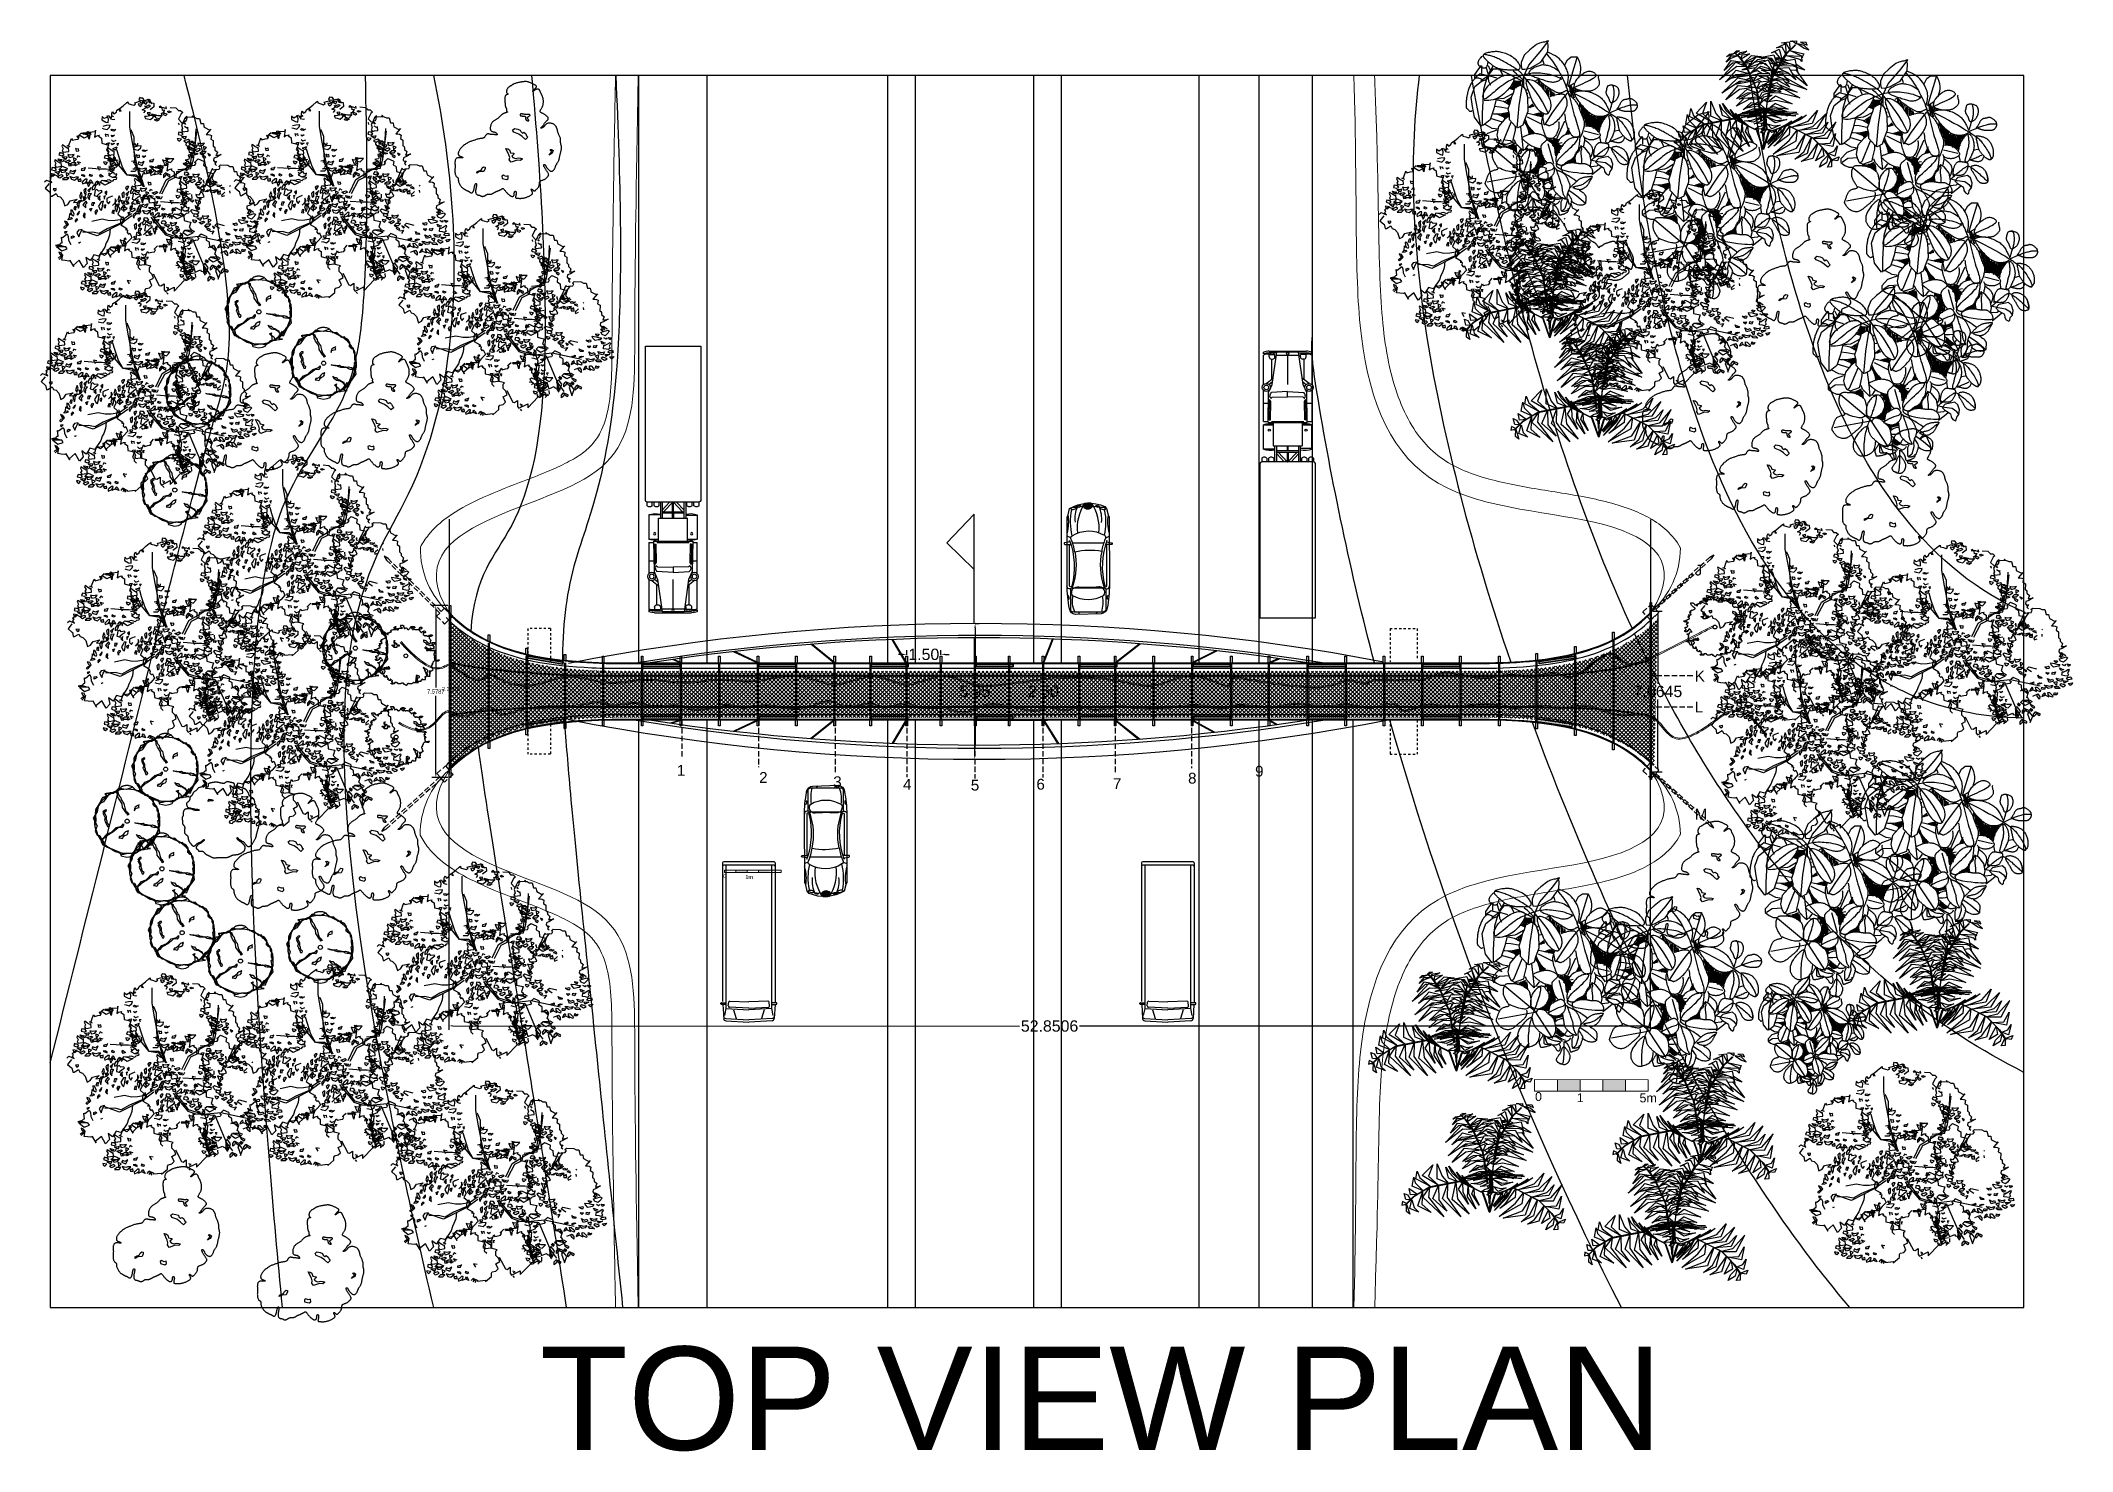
# Model space of a CAD drawing. Header units: metres. Extents: x 10 to 239, y 2 to 253.
# Drawn here: x 18 to 107.3, y 1.8 to 63.9 of the extents above; entities that cross this region are included whole.
import ezdxf

# ---------------------------------------------------------------- set-up
doc = ezdxf.new("R2010")
doc.units = ezdxf.units.M
doc.header["$MEASUREMENT"] = 0
for name, pattern in [('ACAD_ISO02W100', [15, 12, -3]), ('ACAD_ISO03W100', [30, 12, -18]), ('CENTER', [50.8, 31.75, -6.35, 6.35, -6.35])]:
    doc.linetypes.add(name, pattern=pattern)
doc.layers.get('Defpoints').update_dxf_attribs({"color": 9})
for name, color, linetype in [('-cotas', 252, 'Continuous'), ('-nombres', 253, 'Continuous'), ('1', 7, 'Continuous'), ('1CERCA', 252, 'Continuous'), ('1EJES', 252, 'CENTER'), ('1estruct arco', 7, 'Continuous'), ('1gris', 254, 'Continuous'), ('1gris negri', 252, 'Continuous'), ('1gris oscuro', 253, 'Continuous'), ('1lianas', 9, 'Continuous'), ('bloques carros', 9, 'Continuous'), ('cot200', 9, 'Continuous')]:
    doc.layers.add(name, color=color, linetype=linetype)
doc.layers.add('0marcos', color=10, linetype='Continuous', plot=False)
doc.layers.add('1potes y tierra', color=7, linetype='Continuous', true_color=0xd2c7a3)
doc.layers.add('bloques ARBOLES', color=7, linetype='Continuous', true_color=0xb8d897)
doc.layers.add('barrera', color=7, linetype='Continuous', lineweight=0, true_color=0x9dbb63)
doc.styles.add('Annotative', font='arial.ttf')
doc.styles.get("Standard").update_dxf_attribs({"font": 'arial.ttf'})
doc.dimstyles.get("Standard").update_dxf_attribs({"dimtxt": 0.18, "dimasz": 0.18, "dimexe": 0.18, "dimexo": 0.0625, "dimgap": 0.09, "dimtad": 0, "dimtih": 1, "dimtoh": 1, "dimdec": 4, "dimzin": 0, "dimdsep": 46, "dimtxsty": 'Standard', "dimcen": 0.09, "dimadec": 0, "dimazin": 0, "dimtfac": 1, "dimtdec": 4, "dimtofl": 0, "dimtmove": 0, "dimatfit": 3, "dimfxl": 1, "dimtolj": 1, "dimtzin": 0, "dimarcsym": 0})

msp = doc.modelspace()

# ---------------------------------------------------------------- texts
at = {"layer": '-nombres', "style": 'Annotative'}
for s, p in [('J', (90.73006, 40.38291)), ('K', (90.73006, 35.71821)), ('L', (90.73006, 34.35472)), ('1', (45.96194, 31.57282)), ('2', (49.57613, 31.25515)), ('3', (52.83561, 31.06684)), ('4', (55.90757, 30.95182)), ('5', (58.88897, 30.91985)), ('6', (61.7742, 30.95792)), ('7', (65.14059, 30.98493)), ('8', (68.44519, 31.22532)), ('9', (71.39242, 31.5312)), ('M', (90.73006, 29.64493))]:
    msp.add_text(s, height=0.4779, dxfattribs=at).set_placement(p)
at = {"layer": '-nombres', "insert": (89.31344, 6.44697), "char_height": 4.544817, "attachment_point": 3}
msp.add_mtext_dynamic_manual_height_columns('TOP VIEW PLAN', width=154.2635741, gutter_width=1146.25491, heights=[0], dxfattribs=at)
at = {"layer": '1gris oscuro', "ltscale": 0.02, "style": 'Annotative'}
for s, height, p in [('0', 0.17304, (47.99857, 27.06604)), ('1m', 0.17304, (48.96865, 27.02773)), ('0', 0.39284, (83.70739, 17.25712)), ('1', 0.39284, (85.54431, 17.20598)), ('5m', 0.39284, (88.3039, 17.19516))]:
    msp.add_text(s, height=height, dxfattribs=at).set_placement(p)

# ---------------------------------------------------------------- blocks, each defined once
blk = doc.blocks.new('A$C73C10173')
at = {"layer": 'bloques carros'}
h = blk.add_hatch(dxfattribs=at)
h.set_pattern_fill('LINE', color=256, scale=0.1, style=0)
h.set_pattern_definition([(0, (-133.602108, -155.429918), (0, 0.0125), [])])
edge = h.paths.add_edge_path()
edge.add_arc((1.745, 1.106), 1.745, 178.02783, 187.29489)
edge.add_arc((0.107, 0.962), 0.121, 220.01849, 330.30974)
edge.add_arc((-0.019, 1.034), 0.267, 330.30974, 389.69026)
edge.add_arc((0.107, 1.107), 0.121, 29.69026, 150.66287)
for p, q in [((1.519, 1.823), (1.449, 1.978)), ((3.772, 1.824), (4.729, 1.824)), ((1.756, 1.732), (1.756, 0.368)), ((3.73, 1.775), (3.73, 0.331)), ((4.789, 1.449), (4.871, 1.394)), ((1.517, 0.285), (1.454, 0.124)), ((3.777, 0.27), (4.719, 0.27)), ((4.789, 0.634), (4.893, 0.637))]:
    blk.add_line(p, q, dxfattribs=at)
for points in [[(0.613, 0.124), (0.51, 0.171), (0.234, 0.233, -0.234596), (0.137, 1.782), (0.234, 1.865), (0.51, 1.928), (0.613, 1.974), (3.565, 1.99, -0.04508), (4.61, 1.887, -0.357175), (4.864, 1.619), (4.897, 0.495, -0.357175), (4.643, 0.227, -0.04508), (3.598, 0.124), (0.598, 0.124)], [(1.704, 1.879), (1.639, 1.879, 0.153229), (3.631, 1.781, 1), (3.631, 1.879), (1.811, 1.879)], [(1.7, 1.857), (1.737, 2.082, -1.042699), (1.811, 2.066), (1.811, 1.821)], [(2.123, 1.648, 0.13453), (3.666, 1.741, 0.946652), (3.628, 1.989)], [(4.56, 1.896, -0.467215), (4.789, 1.623), (4.789, 0.427, -0.312077), (4.651, 0.228, 0.812949)], [(1.704, 0.233), (1.639, 0.233, -0.153229), (3.631, 0.331, -1), (3.631, 0.233), (1.811, 0.233)], [(1.7, 0.255), (1.737, 0.031, 1.042699), (1.811, 0.046), (1.811, 0.291)], [(2.123, 0.458, -0.13453), (3.666, 0.365, -0.946652), (3.628, 0.117)]]:
    blk.add_lwpolyline(points, format="xyb", dxfattribs=at)
for points in [[(1.565, 1.803, 0.064841), (2.123, 1.648, 0.102539), (2.148, 0.461, 0.064841), (1.59, 0.305, -0.475559), (1.434, 0.343, -0.283666), (1.409, 1.765, -0.475559)], [(0.001, 1.166, 0.040457), (0.014, 0.884, 0.522183), (0.212, 0.902, 0.265054), (0.212, 1.167, 0.583023)], [(4.073, 1.711, -0.268544), (4.067, 0.384, -0.322808), (3.913, 0.327, -0.100281), (3.748, 0.392, -0.164872), (3.678, 0.647, 0.045324), (3.668, 1.516, -0.270478), (3.748, 1.699, -0.40499)]]:
    blk.add_lwpolyline(points, format="xyb", close=True, dxfattribs=at)
for centre, radius, start, end in [((0.835, -0.865), 2.698, 77.66019, 101.16668), ((0.822, 3.461), 1.559, 258.78445, 287.9675), ((1.063, -0.347), 1.879, 82.91818, 124.16794), ((0.107, 1.106), 0.121, 29.69026, 145.22466), ((0.107, 0.962), 0.121, 220.01849, 330.30974), ((0.027, 1.313), 0.123, 316.07221, 31.96991), ((0.685, 0.343), 1.307, 83.09157, 115.10167), ((0.135, 1.577), 0.0446, 284.17661, 13.0772), ((-0.019, 1.034), 0.267, 330.30974, 29.69026), ((4.358, 0.137), 1.574, 73.99382, 99.93783), ((1.064, 2.488), 1.917, 236.80298, 277.45171), ((-0.017, 0.744), 0.151, 352.32051, 40.03429), ((0.666, 1.62), 1.159, 243.46594, 278.48775), ((0.21, 0.564), 0.057, 164.0542, 242.2913), ((0.796, 2.958), 2.697, 258.91529, 283.74284), ((0.802, -1.669), 1.865, 74.11458, 99.14576), ((4.301, 1.487), 1.138, 257.75466, 294.17604)]:
    blk.add_arc(centre, radius, start, end, dxfattribs=at)
for centre, major_axis, ratio in [((0.227, 1.695), (-0.032, -0.12), 0.431361), ((0.136, 1.456), (-0.0104, -0.0781), 0.447442), ((0.14, 0.653), (-0.0097, 0.0707), 0.58101), ((0.229, 0.41), (-0.033, 0.111), 0.473068)]:
    blk.add_ellipse(centre, major_axis=major_axis, ratio=ratio, dxfattribs=at)
at = {"layer": 'bloques carros', "extrusion": (0, 0, -1)}
blk.add_ellipse((4.134, 1.916), major_axis=(-0.0843, 0.0217), ratio=0.348985, start_param=1.898037, end_param=6.679502, dxfattribs=at)
at = {"layer": 'bloques carros'}
blk.add_ellipse((4.134, 0.178), major_axis=(-0.0843, -0.0217), ratio=0.348985, start_param=1.898037, end_param=6.679502, dxfattribs=at)
blk = doc.blocks.new('Chtr03pl')
at = {"color": 0, "linetype": 'ByBlock'}
for p, q in [((0.128, 1.016), (0.069, 0.006)), ((0.23, 1.022), (0.171, 0)), ((0.85, 1.149), (0.224, 1.111)), ((0.357, 1.067), (0.671, 1.007)), ((0.671, 1.007), (0.605, 0)), ((0.671, 1.007), (6.97, 1.007)), ((0.781, 0.906), (0.948, 0.891)), ((0.85, 1.007), (0.85, 1.204)), ((0.875, 1.23), (0.899, 1.23)), ((0.925, 1.204), (0.925, 1.007)), ((7.079, 1.156), (0.97, 1.156)), ((6.97, -1.105), (6.97, 1.105)), ((7.13, -1.105), (7.13, 1.105)), ((0.23, -1.022), (0.171, 0)), ((0.23, -1.022), (0.171, 0)), ((0.61, 0.674), (0.223, 0.557)), ((0.671, -1.007), (0.605, 0)), ((0.685, 0), (0.728, 0.858)), ((0.685, 0), (0.728, -0.858)), ((0.996, 0.839), (0.968, 0)), ((0.996, -0.839), (0.968, 0)), ((0.128, -1.015), (0.069, -0.006)), ((0.128, -1.015), (0.069, -0.006)), ((0.61, -0.674), (0.223, -0.557)), ((0.781, -0.906), (0.948, -0.891)), ((0.85, -1.148), (0.224, -1.111)), ((0.357, -1.067), (0.671, -1.007)), ((0.671, -1.007), (6.97, -1.007)), ((0.85, -1.007), (0.85, -1.204)), ((0.875, -1.229), (0.899, -1.229)), ((0.925, -1.204), (0.925, -1.007)), ((0.97, -1.156), (0.925, -1.153)), ((7.079, -1.156), (0.97, -1.156))]:
    blk.add_line(p, q, dxfattribs=at)
for centre, radius, start, end in [((0.23, 1.01), 0.102, 93.42651, 176.65118), ((0.332, 1.016), 0.102, 93.42651, 176.65118), ((0.779, 0.855), 0.0508, 86.68971, 177.3281), ((0.875, 1.204), 0.0254, 90, 180), ((0.899, 1.204), 0.0254, 0, 90), ((0.945, 0.841), 0.0508, 358.21871, 86.68971), ((0.779, -0.855), 0.0508, 182.6719, 273.31029), ((0.945, -0.84), 0.0508, 273.31029, 1.78129), ((0.23, -1.01), 0.102, 183.34882, 266.57349), ((0.23, -1.01), 0.102, 183.34882, 266.57349), ((0.332, -1.016), 0.102, 183.34882, 266.57349), ((0.332, -1.016), 0.102, 183.34882, 266.57349), ((0.875, -1.204), 0.0254, 180, 270), ((0.899, -1.204), 0.0254, 270, 0)]:
    blk.add_arc(centre, radius, start, end, dxfattribs=at)
for centre, start, end in [((6.919, 1.105), 0, 90), ((7.079, 1.105), 0, 90), ((6.919, -1.105), 270, 0), ((7.079, -1.105), 270, 0)]:
    blk.add_arc(centre, 0.0508, start, end)
blk = doc.blocks.new('A$C08C423CF')
for p, q in [((537, 96), (270, 96)), ((270, 96), (270, 0)), ((540, 3), (540, 93)), ((546.4, 93), (540, 93)), ((546.4, 84), (540, 84)), ((546.4, 81), (540, 81)), ((546.4, 72), (540, 72)), ((562, 70), (562, 90)), ((562, 90), (604, 90)), ((608, 73), (568, 73)), ((568, 73), (568, 23)), ((604, 90), (604, 73)), ((608, 82), (608, 14)), ((608, 82), (660, 81)), ((610, 90), (664.1, 90)), ((610, 90), (610, 82)), ((610, 76), (610, 20)), ((613, 79.9), (648.4, 79.2)), ((613, 79.9), (613, 77.9)), ((613, 77.9), (644.6, 77.3)), ((642, 90), (642, 82)), ((644.6, 77.3), (648.4, 79.2)), ((650, 77), (654, 79)), ((650, 77), (652, 75)), ((652, 75), (653, 48)), ((654, 79), (658, 78)), ((658, 78), (660, 76)), ((660, 81), (674, 75)), ((662, 48), (660, 76)), ((673.9, 90), (725, 90)), ((678.9, 74.3), (674, 80)), ((674, 75), (730, 67)), ((676, 85), (684.9, 73.4)), ((718, 76), (683, 76)), ((718, 76), (718, 74)), ((722, 80), (726, 80)), ((726, 80), (726, 70)), ((727, 90), (730, 90)), ((729, 67.2), (729, 80)), ((732, 80), (732, 16)), ((539.4, 48), (557, 64.3)), ((557, 31.7), (539.4, 48)), ((540, 70), (568, 70)), ((540, 54), (554, 67)), ((540, 67), (568, 67)), ((554, 29), (540, 42)), ((557, 49), (540.5, 49)), ((557, 47), (540.5, 47)), ((557, 67), (557, 29)), ((559, 29), (559, 67)), ((568, 49), (559, 49)), ((559, 47), (568, 47)), ((652, 21), (653, 48)), ((653, 48), (662, 48)), ((653, 48), (662, 48)), ((662, 48), (660, 20)), ((725, 48), (674, 48)), ((722, 70), (726, 70)), ((723, 70), (723, 68.1)), ((725, 67.8), (725, 28.2)), ((730, 29), (730, 67)), ((568, 29), (540, 29)), ((540, 26), (568, 26)), ((546.4, 24), (540, 24)), ((546.4, 15), (540, 15)), ((546.4, 12), (540, 12)), ((546.4, 3), (540, 3)), ((562, 6), (604, 6)), ((563, 6), (563, 26)), ((608, 23), (568, 23)), ((604, 23), (604, 6)), ((608, 14), (660, 15)), ((610, 14), (610, 6)), ((664.1, 6), (610, 6)), ((613, 18.1), (644.6, 18.7)), ((613, 16.1), (613, 18.1)), ((613, 16.1), (648.4, 16.8)), ((642, 14), (642, 6)), ((644.6, 18.7), (648.4, 16.8)), ((650, 19), (652, 21)), ((650, 19), (654, 17)), ((654, 17), (658, 18)), ((658, 18), (660, 20)), ((660, 15), (674, 21)), ((725, 6), (673.9, 6)), ((674, 21), (730, 29)), ((678.9, 21.7), (674, 16)), ((676, 11), (684.9, 22.6)), ((718, 20), (683, 20)), ((718, 20), (718, 22)), ((722, 26), (726, 26)), ((722, 16), (726, 16)), ((723, 26), (723, 27.9)), ((726, 16), (726, 26)), ((727, 6), (730, 6)), ((729, 28.8), (729, 16)), ((270, 0), (537, 0))]:
    blk.add_line(p, q)
for centre, radius in [((595, 80), 2), ((669, 85), 7), ((669, 85), 4), ((728, 48), 2), ((595, 16), 2), ((669, 11), 7), ((669, 11), 4)]:
    blk.add_circle(centre, radius)
for centre, radius, start, end in [((537, 93), 3, 0, 90), ((542.3, 88.5), 6.06, 312.075, 47.925), ((542.3, 76.5), 6.06, 312.075, 47.925), ((597, 78), 37, 161.0754, 192.4869), ((569, 78), 37, 352.2336, 18.9246), ((722, 76), 4, 90, 180), ((722, 74), 4, 180, 270), ((713.7, 83), 13.2, 346.9139, 31.8908), ((724.5, 77.5), 2.5, 306.8699, 53.1301), ((724.5, 72.5), 2.5, 306.8699, 53.1301), ((665.5, 72.5), 63.9, 6.736, 15.8839), ((668.5, 72.5), 63.9, 6.736, 15.8839), ((537, 3), 3, 270, 0), ((542.3, 19.5), 6.06, 312.075, 47.925), ((542.3, 7.5), 6.06, 312.075, 47.925), ((597, 18), 37, 167.5131, 198.9246), ((569, 18), 37, 341.0754, 7.7664), ((722, 22), 4, 90, 180), ((722, 20), 4, 180, 270), ((713.7, 13), 13.2, 328.1092, 13.0861), ((724.5, 23.5), 2.5, 306.8699, 53.1301), ((724.5, 18.5), 2.5, 306.8699, 53.1301), ((665.5, 23.5), 63.9, 344.1161, 353.264), ((668.5, 23.5), 63.9, 344.1161, 353.264)]:
    blk.add_arc(centre, radius, start, end)
blk = doc.blocks.new('*D77')
at = {"layer": '-cotas', "color": 0, "lineweight": -2, "transparency": 16777216}
for p, q in [((59.076, 38.087), (59.069, 35.631)), ((59.101, 38.267), (59.256, 38.266)), ((59.061, 32.475), (59.067, 34.941)), ((59.085, 32.295), (59.24, 32.295))]:
    blk.add_line(p, q, dxfattribs=at)
at = {"layer": '-cotas', "color": 0, "transparency": 16777216}
for points in [[(59.046, 38.087), (59.106, 38.087), (59.076, 38.267)], [(59.031, 32.475), (59.091, 32.475), (59.06, 32.295)]]:
    blk.add_solid(points, dxfattribs=at)
at = {"layer": 'Defpoints', "color": 0, "transparency": 16777216}
for p in [(59.038, 38.267), (59.022, 32.295), (59.06, 32.295)]:
    blk.add_point(p, dxfattribs=at)
at = {"layer": '-cotas', "color": 0, "transparency": 16777216, "insert": (59.068, 35.286), "char_height": 0.5, "attachment_point": 5}
blk.add_mtext('\\A1;5.95', dxfattribs=at)
blk = doc.blocks.new('*D78')
at = {"layer": '1gris oscuro', "color": 0, "lineweight": -2, "transparency": 16777216}
for p, q in [((59.011, 36.541), (62.263, 36.541)), ((62.083, 36.361), (62.083, 35.632)), ((62.083, 34.193), (62.083, 34.942)), ((59.011, 34.013), (62.263, 34.013))]:
    blk.add_line(p, q, dxfattribs=at)
at = {"layer": '1gris oscuro', "color": 0, "transparency": 16777216}
for points in [[(62.113, 36.361), (62.053, 36.361), (62.083, 36.541)], [(62.113, 34.193), (62.053, 34.193), (62.083, 34.013)]]:
    blk.add_solid(points, dxfattribs=at)
at = {"layer": 'Defpoints', "color": 0, "transparency": 16777216}
for p in [(58.949, 36.541), (58.949, 34.013), (62.083, 34.013)]:
    blk.add_point(p, dxfattribs=at)
at = {"layer": '1gris oscuro', "color": 0, "transparency": 16777216, "insert": (62.083, 35.287), "char_height": 0.5, "attachment_point": 5}
blk.add_mtext('\\A1;2.50', dxfattribs=at)
blk = doc.blocks.new('pote')
at = {"layer": '1potes y tierra', "ltscale": 0.02, "true_color": 0xffffff}
h = blk.add_hatch(color=7, dxfattribs=at)
h.dxf.hatch_style = 1
h.paths.add_polyline_path([(-0.015, -0.015), (-1.619, -0.015), (-1.619, -0.11), (-0.015, -0.11)], flags=0)
h.paths.add_polyline_path([(0, 0), (-1.634, 0), (-1.634, -0.125), (0, -0.125)])
h.paths.add_polyline_path([(-0.015, -0.11), (-1.619, -0.11), (-1.619, -0.015), (-0.015, -0.015)], flags=16)
at = {"layer": '1potes y tierra', "ltscale": 0.02, "transparency": 33554528}
h = blk.add_hatch(color=256, dxfattribs=at)
h.dxf.hatch_style = 1
h.paths.add_polyline_path([(-0.015, -0.015), (-1.619, -0.015), (-1.619, -0.11), (-0.015, -0.11)])
at = {"layer": '1potes y tierra', "ltscale": 0.02}
for points in [[(-1.634, 0), (0, 0), (0, -0.125), (-1.634, -0.125)], [(-1.619, -0.015), (-0.015, -0.015), (-0.015, -0.11), (-1.619, -0.11)]]:
    blk.add_lwpolyline(points, close=True, dxfattribs=at)
blk = doc.blocks.new('*D93')
at = {"layer": '-cotas', "color": 0, "lineweight": -2, "transparency": 16777216}
for p, q in [((88.899, 38.81), (89.296, 38.81)), ((89.116, 38.63), (89.116, 35.623)), ((89.116, 31.926), (89.116, 34.933)), ((88.899, 31.746), (89.296, 31.746))]:
    blk.add_line(p, q, dxfattribs=at)
at = {"layer": '-cotas', "color": 0, "transparency": 16777216}
for points in [[(89.086, 38.63), (89.146, 38.63), (89.116, 38.81)], [(89.086, 31.926), (89.146, 31.926), (89.116, 31.746)]]:
    blk.add_solid(points, dxfattribs=at)
at = {"layer": 'Defpoints', "color": 0, "transparency": 16777216}
for p in [(88.836, 38.81), (88.836, 31.746), (89.116, 31.746)]:
    blk.add_point(p, dxfattribs=at)
at = {"layer": '-cotas', "color": 0, "transparency": 16777216, "insert": (89.116, 35.278), "char_height": 0.5, "attachment_point": 5}
blk.add_mtext('\\A1;7.0645', dxfattribs=at)
blk = doc.blocks.new('*D79')
at = {"layer": '-cotas', "color": 0, "lineweight": -2, "transparency": 16777216}
for p, q in [((55.887, 36.911), (55.707, 36.911)), ((56.067, 36.89), (56.067, 37.091)), ((57.574, 36.89), (57.574, 37.091)), ((57.754, 36.911), (57.934, 36.911))]:
    blk.add_line(p, q, dxfattribs=at)
at = {"layer": '-cotas', "color": 0, "transparency": 16777216}
for points in [[(55.887, 36.941), (55.887, 36.881), (56.067, 36.911)], [(57.754, 36.941), (57.754, 36.881), (57.574, 36.911)]]:
    blk.add_solid(points, dxfattribs=at)
at = {"layer": 'Defpoints', "color": 0, "transparency": 16777216}
for p in [(56.067, 36.827), (57.574, 36.911), (57.574, 36.827)]:
    blk.add_point(p, dxfattribs=at)
at = {"layer": '-cotas', "color": 0, "transparency": 16777216, "insert": (56.821, 36.911), "char_height": 0.5, "attachment_point": 5}
blk.add_mtext('\\A1;1.50', dxfattribs=at)
blk = doc.blocks.new('tubo')
at = {"layer": '1', "ltscale": 0.02}
h = blk.add_hatch(color=256, dxfattribs=at)
h.dxf.hatch_style = 1
h.paths.add_polyline_path([(-0.05, 0.015, 1), (-0.02, 0.015, 1)])
blk.add_circle((-0.035, 0.015), 0.015, dxfattribs=at)
blk = doc.blocks.new('*D81')
at = {"layer": '-cotas', "color": 0, "lineweight": -2, "transparency": 16777216}
for p, q in [((35.934, 42.858), (35.927, 20.383)), ((88.785, 42.842), (88.778, 20.367)), ((36.107, 20.563), (61.031, 20.555)), ((88.598, 20.547), (63.675, 20.555))]:
    blk.add_line(p, q, dxfattribs=at)
at = {"layer": '-cotas', "color": 0, "transparency": 16777216}
for points in [[(36.107, 20.593), (36.107, 20.533), (35.927, 20.563)], [(88.598, 20.577), (88.598, 20.517), (88.778, 20.547)]]:
    blk.add_solid(points, dxfattribs=at)
at = {"layer": 'Defpoints', "color": 0, "transparency": 16777216}
for p in [(35.934, 42.92), (88.785, 42.905), (88.778, 20.547)]:
    blk.add_point(p, dxfattribs=at)
at = {"layer": '-cotas', "color": 0, "transparency": 16777216, "insert": (62.353, 20.555), "char_height": 0.5, "attachment_point": 5}
blk.add_mtext('\\A1;52.8506', dxfattribs=at)
blk = doc.blocks.new('ARBOL22')
for points in [[(-0.873, 1.88), (-0.915, 1.865), (-0.951, 1.847), (-0.997, 1.889), (-1.001, 1.817), (-0.916, 1.772), (-0.861, 1.762), (-0.856, 1.834), (-0.871, 1.881), (-0.89, 1.899), (-0.848, 1.914), (-0.826, 1.865), (-0.787, 1.901), (-0.786, 1.956), (-0.768, 2.003), (-0.741, 1.951), (-0.687, 1.988), (-0.673, 2.028), (-0.601, 2.074), (-0.54, 2.126), (-0.466, 2.19), (-0.435, 2.211), (-0.434, 2.174), (-0.363, 2.155), (-0.311, 2.137), (-0.271, 2.162), (-0.29, 2.191), (-0.242, 2.204), (-0.186, 2.221), (-0.171, 2.199), (-0.119, 2.181), (-0.079, 2.206), (-0.097, 2.235), (-0.05, 2.248), (0.006, 2.265), (0.084, 2.168)], [(0.055, 2.242), (-0.005, 2.259), (0.025, 2.192), (0.121, 2.184), (0.127, 2.101), (0.042, 2.036)], [(-0.746, 1.883), (-0.77, 1.907), (-0.782, 1.891), (-0.812, 1.841), (-0.746, 1.825), (-0.722, 1.833)], [(-0.095, 0.364), (-0.201, 0.642), (-0.338, 1.329), (-0.397, 1.663), (-0.397, 1.997)], [(-0.089, 1.968), (-0.059, 2.018), (-0.129, 2.038), (-0.052, 2.083), (-0.071, 2.123)], [(0.308, 1.915), (0.236, 1.841), (0.176, 1.857), (0.134, 1.932), (0.212, 1.915), (0.308, 1.915), (0.299, 1.933), (0.288, 1.966), (0.324, 1.974), (0.365, 2.032), (0.311, 2.024), (0.306, 2.082), (0.27, 2.115), (0.238, 2.093), (0.329, 2.09), (0.401, 2.065), (0.389, 2.107)], [(0.478, 2.089), (0.6, 2.08), (0.648, 2.032), (0.648, 2.023), (0.704, 2.023), (0.752, 1.976), (0.714, 1.947), (0.657, 1.834), (0.733, 1.758)], [(0.845, 1.859), (0.839, 1.901), (0.794, 1.859), (0.764, 1.784), (0.722, 1.71), (0.744, 1.634), (0.72, 1.593), (0.75, 1.56), (0.798, 1.568), (0.864, 1.576), (0.858, 1.659), (0.84, 1.642), (0.786, 1.676)], [(0.764, 1.786), (0.818, 1.794), (0.842, 1.835), (0.812, 1.852), (0.848, 1.885), (1.004, 1.877), (1.052, 1.852), (1.112, 1.852), (1.142, 1.744), (1.196, 1.744), (1.208, 1.686), (1.214, 1.661), (1.339, 1.595), (1.357, 1.62), (1.255, 1.504), (1.297, 1.504), (1.333, 1.496), (1.369, 1.479), (1.357, 1.405), (1.411, 1.371), (1.409, 1.245), (1.427, 1.237), (1.445, 1.212), (1.445, 1.171), (1.498, 1.121), (1.481, 1.071), (1.468, 1.047), (1.582, 1.071), (1.486, 1.014), (1.421, 0.989), (1.415, 0.939), (1.445, 0.906), (1.481, 0.922), (1.445, 0.864), (1.481, 0.831)], [(0.818, 1.718), (0.788, 1.759), (0.776, 1.726)], [(0.989, 1.868), (0.959, 1.909), (0.947, 1.876)], [(-1.685, 1.234), (-1.751, 1.259), (-1.715, 1.268), (-1.675, 1.38), (-1.657, 1.414), (-1.639, 1.38), (-1.567, 1.397), (-1.513, 1.405), (-1.489, 1.447), (-1.519, 1.463), (-1.483, 1.496), (-1.441, 1.538)], [(-1.225, 1.504), (-1.291, 1.537), (-1.339, 1.528), (-1.417, 1.529), (-1.398, 1.511), (-1.257, 1.523), (-1.255, 1.554), (-1.278, 1.401), (-1.315, 1.52), (-1.315, 1.562), (-1.299, 1.571), (-1.28, 1.554), (-1.139, 1.566), (-1.137, 1.597), (-1.16, 1.444), (-1.125, 1.467), (-1.09, 1.479), (-1.051, 1.485), (-1.07, 1.463), (-1.017, 1.428), (-1.005, 1.42), (-1.001, 1.312), (-0.93, 1.294), (-0.858, 1.275), (-0.897, 1.16), (-0.879, 1.152), (-0.862, 1.126), (-0.863, 1.085), (-0.81, 1.034)], [(-0.996, 1.636), (-0.954, 1.627), (-0.888, 1.611), (-0.834, 1.661), (-0.822, 1.702), (-0.906, 1.694), (-0.978, 1.677)], [(-0.93, 1.511), (-0.912, 1.454)], [(-0.906, 1.495), (-0.93, 1.511)], [(-0.864, 1.503), (-0.906, 1.495)], [(-0.833, 1.319), (-0.887, 1.311)], [(-0.858, 1.462), (-0.864, 1.503)], [(-0.863, 1.27), (-0.833, 1.319)], [(-0.768, 1.454), (-0.798, 1.487)], [(-0.798, 1.487), (-0.744, 1.478)], [(-0.791, 1.386), (-0.755, 1.353)], [(-0.726, 1.487), (-0.768, 1.454)], [(-0.755, 1.353), (-0.689, 1.377)], [(-0.744, 1.478), (-0.726, 1.487)], [(-0.076, 0.368), (-0.102, 0.426), (-0.161, 0.622), (-0.279, 0.858), (-0.299, 1.152), (-0.299, 1.447), (-0.358, 1.585), (-0.367, 1.603)], [(0.251, 0.229), (0.389, 0.518), (0.625, 0.661), (0.723, 0.72), (0.939, 0.819), (0.979, 0.956), (1.057, 1.565)], [(0.296, 0.217), (0.446, 0.504), (0.605, 0.583), (0.625, 0.701), (0.782, 0.74), (0.92, 0.858), (0.939, 1.015), (1.018, 1.27), (1.038, 1.624)], [(0.674, 1.71), (0.668, 1.751), (0.65, 1.735)], [(0.823, 1.33), (0.818, 1.28), (0.847, 1.247), (0.883, 1.264), (0.847, 1.206), (0.883, 1.173), (0.889, 1.115), (0.943, 1.123), (0.901, 1.065), (0.865, 1.057), (0.877, 1.024), (0.895, 1.024), (0.883, 0.966), (0.841, 0.957), (0.8, 0.949), (0.865, 0.924), (0.895, 0.874), (0.937, 0.891), (0.925, 0.841), (0.841, 0.817), (0.764, 0.858), (0.805, 0.891), (0.865, 0.924)], [(1.024, 1.329), (0.933, 1.329), (0.887, 1.287), (0.984, 1.287)], [(-1.819, 0.971), (-1.846, 0.914), (-1.912, 0.938), (-1.901, 0.92), (-1.937, 0.945), (-1.949, 0.978), (-1.859, 0.961), (-1.901, 0.92)], [(-1.47, 1.019), (-1.518, 1.044), (-1.542, 1.003)], [(-1.452, 0.887), (-1.53, 0.911), (-1.494, 0.853)], [(-0.875, 0.897), (-0.965, 0.914)], [(-0.965, 0.914), (-0.953, 0.88)], [(-0.953, 0.88), (-0.917, 0.856)], [(-0.929, 1.046), (-0.947, 0.996)], [(-0.947, 0.996), (-0.881, 0.98)], [(-0.899, 1.038), (-0.929, 1.046)], [(-0.917, 0.856), (-0.875, 0.897)], [(-0.887, 1.311), (-0.905, 1.303)], [(-0.905, 1.303), (-0.863, 1.27)], [(-0.863, 1.038), (-0.899, 1.038)], [(-0.869, 1.212), (-0.881, 1.187)], [(-0.881, 1.187), (-0.851, 1.129)], [(-0.881, 0.98), (-0.833, 0.996)], [(-0.851, 1.129), (-0.875, 1.088)], [(-0.875, 1.088), (-0.845, 1.054)], [(-0.875, 0.955), (-0.791, 0.905)], [(-0.827, 0.947), (-0.875, 0.955)], [(-0.809, 1.17), (-0.869, 1.212)], [(-0.83, 1.015), (-0.865, 0.957)], [(-0.865, 0.957), (-0.83, 0.924)], [(-0.833, 0.996), (-0.863, 1.038)], [(-0.845, 1.054), (-0.797, 1.063)], [(-0.83, 0.924), (-0.824, 0.866)], [(-0.765, 0.956), (-0.827, 0.947)], [(-0.8, 0.982), (-0.824, 1.007)], [(-0.824, 1.007), (-0.824, 0.965)], [(-0.824, 0.965), (-0.806, 0.932)], [(-0.755, 1.137), (-0.809, 1.17)], [(-0.806, 0.932), (-0.734, 0.907)], [(-0.803, 1.311), (-0.779, 1.278)], [(-0.785, 1.295), (-0.803, 1.311)], [(-0.746, 0.949), (-0.8, 0.982)], [(-0.797, 1.063), (-0.731, 1.071)], [(-0.765, 0.956), (-0.791, 0.905)], [(-0.729, 1.307), (-0.785, 1.295)], [(-0.729, 1.307), (-0.779, 1.278)], [(-0.725, 0.889), (-0.773, 0.872)], [(-0.731, 1.204), (-0.767, 1.195)], [(-0.767, 1.195), (-0.701, 1.17)], [(-0.737, 1.154), (-0.755, 1.137)], [(-0.695, 0.988), (-0.755, 1.005)], [(-0.755, 1.005), (-0.725, 0.938)], [(-0.099, 0.378), (-0.24, 0.583), (-0.456, 0.622), (-0.633, 0.838), (-0.751, 1.054)], [(-0.734, 0.907), (-0.746, 0.949)], [(-0.731, 1.071), (-0.737, 1.154)], [(-0.674, 1.227), (-0.731, 1.204)], [(-0.725, 0.938), (-0.647, 0.955)], [(-0.695, 0.864), (-0.725, 0.889)], [(-0.674, 1.227), (-0.701, 1.17)], [(-0.677, 1.303), (-0.653, 1.262)], [(-0.635, 1.303), (-0.677, 1.303)], [(-0.164, 0.546), (-0.26, 0.622), (-0.456, 0.622), (-0.555, 0.799), (-0.633, 1.035), (-0.673, 1.172)], [(-0.629, 0.93), (-0.623, 0.847)], [(-0.279, 0.932), (-0.362, 0.916)], [(-0.321, 1.189), (-0.279, 1.181)], [(-0.315, 0.883), (-0.279, 0.932)], [(-0.231, 1.247), (-0.303, 1.231)], [(-0.291, 1.305), (-0.261, 1.264)], [(-0.279, 1.181), (-0.213, 1.164)], [(-0.261, 1.264), (-0.225, 1.289)], [(-0.231, 1.048), (-0.255, 1.065)], [(-0.255, 1.065), (-0.237, 1.007)], [(-0.237, 1.007), (-0.183, 1.015)], [(-0.147, 1.255), (-0.231, 1.247)], [(-0.189, 1.057), (-0.231, 1.048)], [(-0.225, 1.289), (-0.225, 1.313)], [(-0.201, 0.908), (-0.225, 0.866)], [(-0.213, 1.164), (-0.159, 1.214)], [(-0.153, 0.883), (-0.201, 0.908)], [(-0.183, 1.015), (-0.189, 1.057)], [(-0.159, 1.214), (-0.147, 1.255)], [(-0.123, 0.899), (-0.153, 0.883)], [(-0.129, 0.833), (-0.087, 0.916)], [(-0.123, 1.164), (-0.099, 1.173)], [(-0.117, 1.14), (-0.123, 1.164)], [(-0.123, 1.04), (-0.069, 1.032)], [(-0.093, 1.007), (-0.123, 1.04)], [(-0.087, 0.916), (-0.123, 0.899)], [(-0.069, 1.131), (-0.117, 1.14)], [(-0.099, 1.173), (-0.051, 1.156)], [(-0.051, 1.04), (-0.093, 1.007)], [(-0.021, 1.164), (-0.069, 1.131)], [(-0.069, 1.032), (-0.051, 1.04)], [(-0.051, 1.156), (-0.021, 1.164)], [(0.423, 1.002), (0.441, 0.961), (0.405, 0.985), (0.411, 0.944), (0.357, 0.936), (0.315, 0.952), (0.339, 0.894), (0.351, 0.87), (0.393, 0.828)], [(0.815, 0.725), (0.851, 0.816), (0.869, 0.849), (0.887, 0.816), (0.959, 0.833), (1.013, 0.841), (1.037, 0.882), (1.007, 0.899), (1.043, 0.932), (1.085, 0.974), (1.199, 0.924), (1.211, 0.911), (1.199, 0.837), (1.253, 0.804), (1.265, 0.795), (1.271, 0.688), (1.343, 0.671), (1.415, 0.655), (1.379, 0.539), (1.397, 0.53), (1.415, 0.505), (1.415, 0.464), (1.468, 0.414)], [(1.169, 1.038), (1.193, 1.013), (1.23, 0.991), (1.251, 1.02), (1.145, 1.071)], [(1.348, 1.063), (1.294, 1.088), (1.324, 1.038)], [(1.324, 1.038), (1.348, 1.063)], [(-2.238, 0.475), (-2.196, 0.516), (-2.083, 0.466), (-2.118, 0.512), (-2.095, 0.553), (-2.125, 0.57), (-2.089, 0.603), (-2.047, 0.644), (-1.933, 0.595)], [(-2.14, 0.445), (-2.225, 0.341), (-2.14, 0.266), (-2.131, 0.266), (-2.112, 0.171), (-2.084, 0.171), (-1.989, 0.228), (-1.961, 0.171), (-1.904, 0.152), (-1.841, 0.087), (-1.802, -0.045), (-1.735, -0.012), (-1.683, 0.067), (-1.537, 0.1), (-1.611, 0.03), (-1.517, 0.039), (-1.394, 0.077), (-1.337, 0.218)], [(-1.942, 0.631), (-1.906, 0.722), (-1.888, 0.755)], [(-1.932, 0.741), (-1.896, 0.774), (-1.854, 0.815), (-1.74, 0.766)], [(-1.888, 0.755), (-1.87, 0.722)], [(-1.87, 0.722), (-1.798, 0.739)], [(-1.798, 0.739), (-1.744, 0.747)], [(-1.33, 0.485), (-1.343, 0.442)], [(-1.254, 0.479), (-1.343, 0.442)], [(-0.73, 0.734), (-0.907, 0.753), (-1.044, 0.753), (-1.3, 0.773)], [(-1.269, 0.647), (-1.277, 0.615)], [(-1.277, 0.615), (-1.235, 0.599)], [(-1.269, 0.647), (-1.247, 0.632)], [(-1.265, 0.5), (-1.247, 0.524)], [(-1.247, 0.466), (-1.265, 0.5)], [(-1.199, 0.615), (-1.247, 0.632)], [(-1.247, 0.524), (-1.217, 0.491)], [(-1.193, 0.442), (-1.247, 0.466)], [(-1.235, 0.599), (-1.199, 0.615)], [(-1.217, 0.491), (-1.193, 0.442)], [(-1.145, 0.442), (-1.103, 0.491)], [(-1.145, 0.442), (-1.145, 0.384)], [(-1.082, 0.461), (-1.109, 0.417)], [(-1.079, 0.458), (-1.103, 0.491)], [(-0.997, 0.44), (-1.103, 0.491)], [(-1.097, 0.806), (-1.055, 0.731)], [(-1.019, 0.789), (-1.097, 0.806)], [(-1.039, 0.43), (-1.093, 0.454)], [(-1.055, 0.433), (-1.079, 0.458)], [(-1.045, 0.612), (-1.033, 0.645)], [(-1.021, 0.579), (-1.045, 0.612)], [(-1.039, 0.471), (-0.997, 0.512)], [(-0.937, 0.405), (-1.039, 0.471)], [(-1.033, 0.645), (-0.973, 0.595)], [(-0.973, 0.595), (-1.021, 0.579)], [(-0.997, 0.512), (-0.835, 0.471)], [(-0.973, 0.506), (-0.889, 0.512)], [(-0.805, 0.471), (-0.937, 0.405)], [(-0.841, 0.521), (-0.889, 0.512)], [(-0.83, 0.717), (-0.872, 0.709)], [(-0.853, 0.62), (-0.811, 0.653)], [(-0.853, 0.62), (-0.775, 0.579)], [(-0.812, 0.816), (-0.848, 0.808)], [(-0.848, 0.808), (-0.836, 0.775)], [(-0.818, 0.626), (-0.848, 0.675)], [(-0.775, 0.488), (-0.841, 0.521)], [(-0.836, 0.775), (-0.818, 0.775)], [(-0.835, 0.471), (-0.805, 0.471)], [(-0.818, 0.775), (-0.83, 0.717)], [(-0.824, 0.866), (-0.77, 0.874)], [(-0.82, 0.858), (-0.773, 0.872)], [(-0.82, 0.858), (-0.785, 0.831)], [(-0.775, 0.719), (-0.817, 0.711)], [(-0.817, 0.711), (-0.751, 0.686)], [(-0.77, 0.874), (-0.812, 0.816)], [(-0.751, 0.686), (-0.811, 0.653)], [(-0.807, 0.78), (-0.794, 0.825)], [(-0.807, 0.78), (-0.752, 0.758)], [(-0.77, 0.8), (-0.794, 0.825)], [(-0.785, 0.831), (-0.767, 0.822)], [(-0.733, 0.728), (-0.775, 0.719)], [(-0.775, 0.579), (-0.691, 0.603)], [(-0.745, 0.521), (-0.775, 0.488)], [(-0.722, 0.783), (-0.77, 0.8)], [(-0.769, 0.579), (-0.685, 0.57)], [(-0.767, 0.822), (-0.695, 0.864)], [(-0.752, 0.758), (-0.722, 0.783)], [(-0.721, 0.637), (-0.751, 0.686)], [(-0.691, 0.529), (-0.745, 0.521)], [(-0.679, 0.653), (-0.721, 0.637)], [(-0.716, 0.841), (-0.686, 0.858)], [(-0.686, 0.816), (-0.716, 0.841)], [(-0.663, 0.824), (-0.708, 0.782)], [(-0.691, 0.603), (-0.679, 0.653)], [(-0.685, 0.57), (-0.691, 0.529)], [(-0.686, 0.858), (-0.638, 0.833)], [(-0.638, 0.833), (-0.686, 0.816)], [(-0.376, 0.709), (-0.279, 0.709)], [(-0.239, 0.752), (-0.33, 0.752)], [(-0.231, 0.833), (-0.297, 0.858)], [(-0.291, 0.775), (-0.231, 0.833)], [(-0.279, 0.709), (-0.239, 0.752)], [(-0.225, 0.866), (-0.129, 0.833)], [(-0.135, 0.75), (-0.213, 0.775)], [(-0.213, 0.775), (-0.177, 0.717)], [(-0.119, 0.505), (-0.185, 0.53), (-0.149, 0.539), (-0.108, 0.651), (-0.09, 0.684), (-0.072, 0.651), (-0.001, 0.668), (0.054, 0.676), (0.077, 0.717), (0.047, 0.734), (0.083, 0.767), (0.125, 0.809)], [(-0.177, 0.717), (-0.111, 0.701)], [(-0.087, 0.767), (-0.135, 0.75)], [(-0.111, 0.701), (-0.027, 0.767)], [(-0.027, 0.767), (-0.087, 0.767)], [(-0.045, 0.717), (-0.033, 0.676)], [(-0.015, 0.709), (-0.045, 0.717)], [(-0.033, 0.676), (0.027, 0.676)], [(0.021, 0.725), (-0.015, 0.709)], [(0.027, 0.676), (0.021, 0.725)], [(0.23, 0.651), (0.213, 0.684), (0.23, 0.709), (0.26, 0.676), (0.284, 0.626), (0.23, 0.651), (0.135, 0.626), (0.153, 0.676), (0.159, 0.717), (0.123, 0.717), (0.069, 0.667), (0.051, 0.651), (0.057, 0.618), (0.123, 0.643), (0.153, 0.676)], [(0.342, 0.774), (0.276, 0.808), (0.228, 0.799), (0.15, 0.8), (0.168, 0.782), (0.31, 0.794), (0.312, 0.825), (0.289, 0.672), (0.252, 0.791), (0.252, 0.833), (0.268, 0.842), (0.286, 0.825), (0.428, 0.837), (0.43, 0.868), (0.406, 0.715), (0.442, 0.738), (0.476, 0.75), (0.516, 0.756), (0.497, 0.734), (0.55, 0.699), (0.562, 0.691), (0.565, 0.583), (0.637, 0.565), (0.708, 0.546), (0.669, 0.431), (0.687, 0.423), (0.705, 0.397), (0.704, 0.356), (0.756, 0.305)], [(0.374, 0.676), (0.398, 0.643), (0.422, 0.618), (0.46, 0.595), (0.481, 0.624), (0.374, 0.676), (0.332, 0.626), (0.332, 0.568), (0.368, 0.601), (0.395, 0.646)], [(0.644, 0.744), (0.728, 0.75), (0.776, 0.759), (0.841, 0.725), (0.871, 0.759), (0.925, 0.767), (0.931, 0.808), (0.847, 0.817)], [(0.68, 0.582), (0.662, 0.574)], [(0.662, 0.574), (0.704, 0.541)], [(0.734, 0.59), (0.68, 0.582)], [(0.698, 0.483), (0.686, 0.458)], [(0.686, 0.458), (0.716, 0.4)], [(0.758, 0.441), (0.698, 0.483)], [(0.704, 0.541), (0.734, 0.59)], [(0.812, 0.408), (0.758, 0.441)], [(0.782, 0.565), (0.764, 0.582)], [(0.764, 0.582), (0.788, 0.549)], [(0.837, 0.578), (0.782, 0.565)], [(0.837, 0.578), (0.788, 0.549)], [(0.836, 0.474), (0.8, 0.466)], [(0.8, 0.466), (0.866, 0.441)], [(0.812, 0.623), (0.878, 0.648)], [(0.893, 0.498), (0.836, 0.474)], [(0.893, 0.498), (0.866, 0.441)], [(0.932, 0.574), (0.89, 0.574)], [(0.89, 0.574), (0.913, 0.532)], [(1.298, 0.553), (1.256, 0.479), (1.262, 0.438), (1.232, 0.38), (1.184, 0.413)], [(1.184, 0.504), (1.214, 0.446)], [(1.208, 0.479), (1.202, 0.52)], [(1.214, 0.446), (1.208, 0.479)], [(1.505, 0.447), (1.439, 0.48), (1.391, 0.472), (1.312, 0.47), (1.384, 0.487), (1.468, 0.495), (1.456, 0.454), (1.402, 0.404), (1.336, 0.421)], [(1.483, 0.746), (1.537, 0.755), (1.56, 0.796), (1.53, 0.813), (1.566, 0.846), (1.722, 0.838), (1.77, 0.813), (1.83, 0.813), (1.86, 0.705), (1.914, 0.705), (1.926, 0.647), (1.932, 0.622), (2.058, 0.556), (2.076, 0.581), (1.974, 0.465), (2.016, 0.465), (2.052, 0.457), (2.088, 0.44), (2.076, 0.366), (2.13, 0.332), (2.127, 0.206), (2.145, 0.198), (2.163, 0.173), (2.163, 0.132), (2.217, 0.082), (2.199, 0.032), (2.187, 0.007), (2.301, 0.032), (2.205, -0.026), (2.139, -0.051), (2.133, -0.1), (2.163, -0.133), (2.199, -0.117), (2.163, -0.175), (2.199, -0.208)], [(-1.145, 0.384), (-1.109, 0.417)], [(-1.063, 0.405), (-1.039, 0.43)], [(-0.771, 0.169), (-0.851, 0.139), (-0.894, 0.116), (-0.891, 0.046), (-0.854, 0.001), (-0.819, 0.053)], [(-0.767, -0.034), (-0.684, 0.058), (-0.71, 0.111), (-0.713, -0.014), (-0.681, -0.05), (-0.656, -0.027), (-0.636, -0.072), (-0.61, -0.125), (-0.656, -0.22), (-0.581, -0.283), (-0.555, -0.311), (-0.593, -0.317), (-0.6, -0.39), (-0.609, -0.444)], [(-0.375, -0.098), (-0.339, -0.007), (-0.321, 0.026)], [(-0.365, 0.012), (-0.329, 0.045), (-0.287, 0.086), (-0.174, 0.037)], [(-0.321, 0.026), (-0.303, -0.007)], [(-0.303, -0.007), (-0.231, 0.01)], [(-0.231, 0.01), (-0.177, 0.018)], [(0.097, 0.29), (0.049, 0.315), (0.025, 0.273)], [(0.115, 0.157), (0.037, 0.182), (0.073, 0.124)], [(0.303, 0.162), (0.276, 0.105), (0.21, 0.13), (0.22, 0.111), (0.184, 0.136), (0.173, 0.169), (0.262, 0.152), (0.22, 0.111)], [(0.837, 0.004), (0.66, 0.024), (0.522, 0.024), (0.267, 0.044)], [(0.469, 0.077), (0.511, 0.002)], [(0.547, 0.06), (0.469, 0.077)], [(0.692, 0.168), (0.602, 0.185)], [(0.602, 0.185), (0.614, 0.151)], [(0.614, 0.151), (0.65, 0.127)], [(0.638, 0.317), (0.62, 0.267)], [(0.62, 0.267), (0.686, 0.251)], [(0.668, 0.309), (0.638, 0.317)], [(0.65, 0.127), (0.692, 0.168)], [(0.704, 0.309), (0.668, 0.309)], [(0.686, 0.251), (0.734, 0.267)], [(0.716, 0.4), (0.692, 0.358)], [(0.692, 0.358), (0.722, 0.325)], [(0.74, 0.218), (0.692, 0.226)], [(0.692, 0.226), (0.776, 0.176)], [(0.737, 0.286), (0.701, 0.228)], [(0.701, 0.228), (0.737, 0.195)], [(0.734, 0.267), (0.704, 0.309)], [(0.755, 0.087), (0.719, 0.079)], [(0.719, 0.079), (0.731, 0.046)], [(0.722, 0.325), (0.77, 0.334)], [(0.731, 0.046), (0.749, 0.046)], [(0.737, 0.195), (0.743, 0.137)], [(0.749, 0.046), (0.737, -0.012)], [(0.802, 0.227), (0.74, 0.218)], [(0.743, 0.278), (0.743, 0.236)], [(0.767, 0.253), (0.743, 0.278)], [(0.743, 0.236), (0.761, 0.203)], [(0.743, 0.137), (0.797, 0.145)], [(0.747, 0.129), (0.794, 0.143)], [(0.747, 0.129), (0.782, 0.102)], [(0.797, 0.145), (0.755, 0.087)], [(0.76, 0.051), (0.773, 0.096)], [(0.76, 0.051), (0.815, 0.029)], [(0.761, 0.203), (0.833, 0.178)], [(0.821, 0.22), (0.767, 0.253)], [(0.77, 0.334), (0.836, 0.342)], [(0.797, 0.071), (0.773, 0.096)], [(0.802, 0.227), (0.776, 0.176)], [(0.782, 0.102), (0.8, 0.093)], [(0.842, 0.16), (0.794, 0.143)], [(0.845, 0.054), (0.797, 0.071)], [(0.8, 0.093), (0.872, 0.135)], [(0.83, 0.425), (0.812, 0.408)], [(0.812, 0.276), (0.842, 0.209)], [(0.872, 0.259), (0.812, 0.276)], [(0.815, 0.029), (0.845, 0.054)], [(0.833, 0.178), (0.821, 0.22)], [(0.836, 0.342), (0.83, 0.425)], [(0.842, 0.209), (0.92, 0.226)], [(0.872, 0.135), (0.842, 0.16)], [(0.851, 0.112), (0.881, 0.129)], [(0.881, 0.087), (0.851, 0.112)], [(0.904, 0.095), (0.858, 0.053)], [(0.881, 0.129), (0.929, 0.104)], [(0.929, 0.104), (0.881, 0.087)], [(0.937, 0.201), (0.943, 0.118)], [(1.124, 0.139), (1.142, 0.098), (1.107, 0.123), (1.112, 0.081), (1.059, 0.073), (1.017, 0.09), (1.041, 0.032), (1.053, 0.007), (1.095, -0.035), (1.059, -0.043), (1.064, -0.056), (1.095, -0.07), (1.114, -0.111), (1.036, -0.155)], [(1.214, 0.313), (1.196, 0.264), (1.154, 0.297), (1.124, 0.264), (1.15, 0.257), (1.119, 0.222), (1.095, 0.189), (1.035, 0.206), (1.065, 0.139), (1.16, 0.139), (1.214, 0.156), (1.184, 0.222), (1.149, 0.255)], [(1.038, 0.398), (1.144, 0.346), (1.123, 0.317), (1.086, 0.34), (1.062, 0.365)], [(1.166, 0.388), (1.19, 0.363), (1.214, 0.313), (1.19, 0.305), (1.124, 0.322), (1.154, 0.371)], [(1.154, 0.371), (1.166, 0.388)], [(1.432, 0.255), (1.426, 0.297), (1.453, 0.306), (1.513, 0.306), (1.429, 0.24), (1.363, 0.256), (1.327, 0.314), (1.36, 0.305), (1.384, 0.288), (1.426, 0.297)], [(1.651, 0.339), (1.609, 0.356), (1.567, 0.347), (1.651, 0.314)], [(1.663, 0.256), (1.609, 0.207), (1.591, 0.19), (1.597, 0.157), (1.663, 0.182)], [(1.781, 0.393), (1.763, 0.376)], [(1.763, 0.285), (1.769, 0.235)], [(-0.555, -0.264), (-0.535, -0.309), (-0.509, -0.362), (-0.593, -0.454), (-0.48, -0.52), (-0.455, -0.548), (-0.492, -0.554), (-0.445, -0.567), (-0.454, -0.621), (-0.422, -0.656), (-0.397, -0.633), (-0.377, -0.678), (-0.351, -0.731), (-0.435, -0.823), (-0.473, -0.86), (-0.492, -0.917), (-0.604, -0.911), (-0.621, -0.962), (-0.68, -0.955), (-0.707, -0.969), (-0.719, -1.027), (-0.822, -1.125), (-0.804, -1.151), (-0.882, -1.017), (-0.895, -1.057), (-0.914, -1.088), (-0.942, -1.117), (-1.008, -1.082), (-1.057, -1.122), (-1.069, -1.131), (-1.173, -1.103), (-1.211, -1.165), (-1.25, -1.228), (-1.348, -1.157), (-1.317, -1.287), (-1.4, -1.379), (-1.491, -1.219), (-1.624, -1.33), (-1.606, -1.355), (-1.684, -1.222), (-1.718, -1.236), (-1.792, -1.228), (-1.865, -1.219), (-1.842, -1.1)], [(-1.721, -0.447), (-1.804, -0.531), (-1.824, -0.502), (-1.791, -0.474), (-1.76, -0.459), (-1.721, -0.447), (-1.755, -0.391), (-1.81, -0.373), (-1.79, -0.417), (-1.756, -0.457)], [(-1.699, -0.302), (-1.692, -0.204), (-1.654, -0.23)], [(-0.355, -0.261), (-0.592, -0.433), (-1.1, -0.691), (-1.418, -0.58)], [(-0.35, -0.213), (-0.371, -0.219), (-0.536, -0.334), (-0.56, -0.402), (-0.883, -0.539), (-1.062, -0.642), (-1.205, -0.608), (-1.415, -0.616)], [(-0.536, -0.334), (-0.713, -0.362), (-0.839, -0.367), (-0.994, -0.333), (-1.219, -0.379)], [(0.06, -0.286), (0.13, -0.377), (0.254, -0.526), (0.375, -0.669), (0.551, -0.729), (0.961, -0.759), (1.151, -1.207), (1.215, -1.356), (1.343, -1.534)], [(0.095, -0.267), (0.388, -0.639), (0.718, -0.738), (1.09, -0.699), (1.729, -0.836)], [(0.173, -0.164), (0.162, -0.142)], [(0.236, -0.244), (0.224, -0.288)], [(0.313, -0.25), (0.224, -0.288)], [(0.297, -0.082), (0.29, -0.114)], [(0.29, -0.114), (0.332, -0.13)], [(0.297, -0.082), (0.32, -0.097)], [(0.302, -0.23), (0.32, -0.205)], [(0.32, -0.263), (0.302, -0.23)], [(0.368, -0.114), (0.32, -0.097)], [(0.32, -0.205), (0.35, -0.238)], [(0.373, -0.288), (0.32, -0.263)], [(0.322, -0.324), (0.358, -0.233), (0.376, -0.2), (0.394, -0.233), (0.466, -0.216), (0.52, -0.208), (0.544, -0.166), (0.514, -0.15), (0.55, -0.117), (0.592, -0.075), (0.682, -0.121), (0.718, -0.138), (0.706, -0.212), (0.76, -0.245), (0.772, -0.254), (0.778, -0.361), (0.85, -0.378), (0.922, -0.394), (0.886, -0.51), (0.904, -0.519), (0.922, -0.543), (0.922, -0.585), (0.975, -0.634)], [(0.332, -0.13), (0.368, -0.114)], [(0.35, -0.238), (0.373, -0.288)], [(0.421, -0.288), (0.463, -0.238)], [(0.484, -0.268), (0.457, -0.312)], [(0.57, -0.289), (0.463, -0.238)], [(0.487, -0.271), (0.463, -0.238)], [(0.528, -0.3), (0.474, -0.275)], [(0.511, -0.296), (0.487, -0.271)], [(0.504, -0.324), (0.528, -0.3)], [(0.522, -0.117), (0.534, -0.084)], [(0.546, -0.151), (0.522, -0.117)], [(0.528, -0.258), (0.57, -0.217)], [(0.63, -0.324), (0.528, -0.258)], [(0.534, -0.084), (0.594, -0.134)], [(0.594, -0.134), (0.546, -0.151)], [(0.57, -0.217), (0.732, -0.258)], [(0.594, -0.223), (0.678, -0.217)], [(0.761, -0.258), (0.63, -0.324)], [(0.726, -0.209), (0.678, -0.217)], [(0.737, -0.012), (0.695, -0.02)], [(0.714, -0.109), (0.756, -0.076)], [(0.714, -0.109), (0.791, -0.151)], [(0.749, -0.103), (0.719, -0.054)], [(0.791, -0.242), (0.726, -0.209)], [(0.732, -0.258), (0.761, -0.258)], [(0.791, -0.01), (0.75, -0.018)], [(0.75, -0.018), (0.815, -0.043)], [(0.815, -0.043), (0.756, -0.076)], [(0.833, -0.001), (0.791, -0.01)], [(0.791, -0.151), (0.875, -0.126)], [(0.821, -0.209), (0.791, -0.242)], [(0.798, -0.151), (0.881, -0.159)], [(0.845, -0.093), (0.815, -0.043)], [(0.875, -0.2), (0.821, -0.209)], [(0.887, -0.076), (0.845, -0.093)], [(0.875, -0.126), (0.887, -0.076)], [(0.881, -0.159), (0.875, -0.2)], [(1.077, -0.225), (1.107, -0.175), (1.047, -0.159), (0.957, -0.126), (0.921, -0.15), (0.975, -0.217)], [(1.546, -0.535), (1.444, -0.468), (1.486, -0.427), (1.648, -0.468)], [(2.14, -0.183), (2.205, -0.234)], [(2.283, -0.183), (2.229, -0.15), (2.205, -0.125), (2.205, -0.166), (2.223, -0.2)], [(-1.807, -0.926), (-1.888, -0.901), (-1.932, -0.883), (-2.004, -0.9), (-1.912, -0.904), (-1.903, -0.864), (-1.88, -0.843), (-1.861, -0.839), (-1.87, -0.718), (-1.849, -0.726), (-1.754, -0.65), (-1.728, -0.703), (-1.723, -0.785), (-1.675, -0.877)], [(-1.51, -0.833), (-1.494, -0.839), (-1.463, -0.824)], [(-0.818, -0.541), (-0.833, -0.678), (-0.872, -0.782), (-0.904, -0.844), (-0.936, -0.937), (-1.071, -1.139)], [(-0.578, -0.957), (-0.644, -0.924), (-0.692, -0.933), (-0.77, -0.932), (-0.752, -0.95), (-0.61, -0.938), (-0.608, -0.907), (-0.631, -1.059), (-0.668, -0.941), (-0.668, -0.899), (-0.652, -0.889), (-0.634, -0.907), (-0.492, -0.895), (-0.491, -0.864), (-0.514, -1.017), (-0.478, -0.994), (-0.444, -0.981), (-0.404, -0.976), (-0.423, -0.998), (-0.37, -1.033), (-0.358, -1.041), (-0.355, -1.149), (-0.283, -1.167), (-0.212, -1.185), (-0.251, -1.3), (-0.233, -1.309), (-0.215, -1.334), (-0.216, -1.376), (-0.164, -1.427)], [(-0.498, -0.73), (-0.48, -0.771), (-0.516, -0.746), (-0.51, -0.788), (-0.563, -0.796), (-0.605, -0.779), (-0.581, -0.837), (-0.569, -0.862), (-0.528, -0.904)], [(-0.349, -0.825), (-0.307, -0.833), (-0.241, -0.85), (-0.187, -0.8), (-0.175, -0.759), (-0.259, -0.767), (-0.331, -0.784)], [(-0.101, -0.668), (-0.065, -0.635), (-0.023, -0.594), (0.091, -0.644)], [(-0.056, -0.654), (-0.039, -0.687)], [(-0.039, -0.687), (0.033, -0.671)], [(0.033, -0.671), (0.087, -0.662)], [(0.424, -0.939), (0.358, -0.906), (0.31, -0.914), (0.232, -0.914), (0.25, -0.932), (0.392, -0.919), (0.394, -0.889), (0.371, -1.041), (0.334, -0.922), (0.334, -0.881), (0.349, -0.871), (0.368, -0.889), (0.51, -0.877), (0.511, -0.846), (0.488, -0.999), (0.524, -0.976), (0.558, -0.963), (0.597, -0.958), (0.579, -0.98), (0.632, -1.014), (0.644, -1.023), (0.647, -1.131), (0.719, -1.149), (0.79, -1.167), (0.751, -1.282), (0.769, -1.291), (0.787, -1.316), (0.786, -1.358), (0.838, -1.409)], [(0.504, -0.712), (0.522, -0.753), (0.486, -0.728), (0.492, -0.77), (0.438, -0.778), (0.397, -0.761), (0.421, -0.819), (0.433, -0.844), (0.474, -0.886)], [(0.569, -0.684), (0.593, -0.709), (0.63, -0.732), (0.651, -0.703), (0.545, -0.651)], [(0.653, -0.807), (0.695, -0.815), (0.761, -0.832), (0.815, -0.782), (0.827, -0.741), (0.743, -0.749), (0.671, -0.766)], [(1.532, -1.212), (1.478, -1.162), (1.478, -1.121), (1.46, -1.096), (1.442, -1.088), (1.478, -0.972), (1.406, -0.955), (1.334, -0.939), (1.328, -0.831), (1.316, -0.823), (1.262, -0.79), (1.274, -0.715), (1.262, -0.703), (1.148, -0.653), (1.106, -0.694), (1.07, -0.727), (1.1, -0.744), (1.076, -0.785), (1.022, -0.794), (0.951, -0.81), (0.933, -0.777), (0.915, -0.81), (0.879, -0.901), (0.805, -0.931), (0.774, -0.952), (0.809, -0.967), (0.799, -1.04), (0.796, -1.094), (0.757, -1.122), (0.738, -1.094), (0.709, -1.133), (0.671, -1.179), (0.725, -1.264), (0.746, -1.298), (0.818, -1.279), (0.857, -1.329), (0.866, -1.34), (0.974, -1.336), (0.997, -1.406), (1.021, -1.476), (1.133, -1.429), (1.143, -1.446), (1.169, -1.461), (1.21, -1.457), (1.265, -1.506)], [(0.741, -0.755), (0.779, -0.868), (0.735, -1.094), (0.781, -1.505), (0.829, -1.557)], [(1.012, -0.602), (0.946, -0.568), (0.898, -0.577), (0.79, -0.577), (0.748, -0.618), (0.85, -0.684), (0.982, -0.618), (0.952, -0.618), (0.79, -0.577)], [(1.264, -0.535), (1.288, -0.56), (1.326, -0.582), (1.347, -0.553), (1.24, -0.502)], [(1.344, -0.594), (1.422, -0.58), (1.377, -0.653)], [(1.564, -0.914), (1.651, -0.955), (1.636, -0.905), (1.631, -0.863), (1.667, -0.865), (1.719, -0.917), (1.736, -0.934), (1.729, -0.967), (1.664, -0.939), (1.636, -0.905)], [(2.229, -0.723), (2.253, -0.775)], [(2.229, -0.723), (2.291, -0.735)], [(2.339, -0.729), (2.253, -0.775)], [(2.291, -0.735), (2.339, -0.729)], [(-1.948, -1.172), (-1.915, -1.143), (-1.883, -1.128), (-1.844, -1.116)], [(-1.927, -1.201), (-1.844, -1.116), (-1.878, -1.061), (-1.933, -1.042), (-1.913, -1.087), (-1.879, -1.127)], [(-1.039, -1.226), (-1.105, -1.202), (-1.069, -1.193), (-1.028, -1.08), (-1.01, -1.047), (-0.992, -1.08), (-0.921, -1.064), (-0.867, -1.056), (-0.843, -1.014), (-0.873, -0.998), (-0.837, -0.964), (-0.795, -0.923)], [(-0.373, -2.03), (-0.184, -2.011), (-0.193, -2.039), (-0.061, -1.926), (-0.061, -1.86), (-0.042, -1.831), (0.033, -1.813), (0.081, -1.765), (0.033, -1.652), (0.118, -1.605), (0.09, -1.529), (0.033, -1.472), (0.033, -1.378), (0.062, -1.35), (-0.052, -1.321), (-0.052, -1.189)], [(-0.283, -0.949), (-0.265, -1.007)], [(-0.259, -0.966), (-0.283, -0.949)], [(-0.217, -0.958), (-0.259, -0.966)], [(-0.24, -1.15), (-0.258, -1.158)], [(-0.258, -1.158), (-0.216, -1.191)], [(-0.186, -1.141), (-0.24, -1.15)], [(-0.211, -0.999), (-0.217, -0.958)], [(-0.216, -1.191), (-0.186, -1.141)], [(-0.138, -1.166), (-0.156, -1.15)], [(-0.156, -1.15), (-0.132, -1.183)], [(-0.121, -1.007), (-0.151, -0.974)], [(-0.151, -0.974), (-0.097, -0.982)], [(-0.144, -1.075), (-0.108, -1.108)], [(-0.083, -1.154), (-0.138, -1.166)], [(-0.083, -1.154), (-0.132, -1.183)], [(-0.079, -0.974), (-0.121, -1.007)], [(-0.108, -1.108), (-0.043, -1.083)], [(-0.037, -1.208), (-0.103, -1.183), (-0.067, -1.175), (-0.026, -1.062), (-0.008, -1.029), (0.009, -1.062), (0.081, -1.046), (0.135, -1.037), (0.159, -0.996), (0.129, -0.98), (0.165, -0.946), (0.207, -0.905)], [(-0.097, -0.982), (-0.079, -0.974)], [(0.011, -1.158), (-0.031, -1.158)], [(-0.031, -1.158), (-0.007, -1.199)], [(0.785, -1.193), (0.753, -1.179), (0.748, -1.166), (0.784, -1.158), (0.742, -1.116), (0.73, -1.091), (0.706, -1.033), (0.748, -1.05), (0.784, -1.124)], [(0.743, -0.948), (0.719, -0.931)], [(0.719, -0.931), (0.737, -0.989)], [(0.785, -0.94), (0.743, -0.948)], [(0.762, -1.132), (0.744, -1.14)], [(0.744, -1.14), (0.786, -1.173)], [(0.816, -1.123), (0.762, -1.132)], [(0.78, -1.231), (0.768, -1.256)], [(0.768, -1.256), (0.798, -1.314)], [(0.798, -1.314), (0.774, -1.355)], [(0.84, -1.272), (0.78, -1.231)], [(0.791, -0.981), (0.785, -0.94)], [(0.786, -1.173), (0.816, -1.123)], [(0.893, -1.306), (0.84, -1.272)], [(0.846, -1.132), (0.87, -1.165)], [(0.863, -1.148), (0.846, -1.132)], [(0.851, -0.956), (0.905, -0.964)], [(0.88, -0.989), (0.851, -0.956)], [(0.858, -1.057), (0.893, -1.09)], [(0.919, -1.135), (0.863, -1.148)], [(0.919, -1.135), (0.87, -1.165)], [(0.922, -0.956), (0.88, -0.989)], [(0.918, -1.239), (0.882, -1.248)], [(0.882, -1.248), (0.948, -1.272)], [(0.893, -1.09), (0.959, -1.065)], [(0.911, -1.289), (0.893, -1.306)], [(0.905, -0.964), (0.922, -0.956)], [(0.918, -1.372), (0.911, -1.289)], [(0.975, -1.216), (0.918, -1.239)], [(0.933, -1.314), (0.939, -1.397), (0.999, -1.339)], [(0.975, -1.216), (0.948, -1.272)], [(1.013, -1.14), (0.971, -1.14)], [(0.971, -1.14), (0.995, -1.181)], [(1.568, -1.179), (1.502, -1.146), (1.454, -1.154), (1.347, -1.154), (1.508, -1.196), (1.538, -1.196), (1.407, -1.262), (1.305, -1.196), (1.347, -1.154)], [(1.306, -0.942), (1.414, -0.895), (1.454, -0.947), (1.451, -1.005), (1.417, -0.97), (1.389, -0.927), (1.414, -0.895)], [(1.573, -1.058), (1.681, -1.011), (1.721, -1.063), (1.719, -1.121), (1.684, -1.086), (1.656, -1.043), (1.681, -1.011)], [(1.832, -1.03), (1.919, -1.072), (1.903, -1.021), (1.899, -0.98), (1.935, -0.981), (1.986, -1.033), (2.004, -1.051), (1.996, -1.083), (1.931, -1.056), (1.903, -1.021)], [(-1.172, -1.49), (-1.199, -1.547), (-1.265, -1.522), (-1.255, -1.541), (-1.291, -1.516), (-1.302, -1.483), (-1.213, -1.5), (-1.255, -1.541)], [(-1.295, -1.83), (-1.259, -1.739), (-1.241, -1.706)], [(-1.285, -1.72), (-1.25, -1.687), (-1.208, -1.645), (-1.094, -1.695)], [(-1.241, -1.706), (-1.223, -1.739)], [(-1.223, -1.739), (-1.151, -1.722)], [(-1.151, -1.722), (-1.097, -1.714)], [(-0.823, -1.442), (-0.871, -1.417), (-0.895, -1.458)], [(-0.805, -1.574), (-0.883, -1.549), (-0.847, -1.607)], [(-0.373, -1.671), (-0.451, -1.655)], [(-0.451, -1.655), (-0.409, -1.729)], [(0.109, -1.51), (0.241, -1.765), (0.279, -1.775), (0.345, -1.728), (0.345, -1.86), (0.374, -1.898), (0.563, -1.803), (0.563, -1.888), (0.789, -1.652), (0.771, -1.614), (0.78, -1.595)], [(0.646, -1.388), (0.688, -1.347), (0.598, -1.33)], [(0.684, -1.529), (0.696, -1.562)], [(0.774, -1.546), (0.684, -1.529)], [(0.696, -1.562), (0.732, -1.587)], [(0.72, -1.397), (0.702, -1.446)], [(0.702, -1.446), (0.768, -1.463)], [(0.75, -1.405), (0.72, -1.397)], [(0.732, -1.587), (0.774, -1.546)], [(0.786, -1.405), (0.75, -1.405)], [(0.768, -1.463), (0.816, -1.446)], [(0.774, -1.355), (0.804, -1.388)], [(0.774, -1.488), (0.858, -1.538)], [(0.822, -1.496), (0.774, -1.488)], [(0.819, -1.428), (0.783, -1.486)], [(0.783, -1.486), (0.819, -1.519)], [(0.816, -1.446), (0.786, -1.405)], [(0.837, -1.626), (0.801, -1.635)], [(0.801, -1.635), (0.813, -1.668)], [(0.804, -1.388), (0.852, -1.38)], [(0.819, -1.519), (0.825, -1.577)], [(0.884, -1.486), (0.822, -1.496)], [(0.849, -1.461), (0.825, -1.436)], [(0.825, -1.436), (0.825, -1.477)], [(0.825, -1.477), (0.843, -1.511)], [(0.825, -1.577), (0.879, -1.568)], [(0.828, -1.585), (0.876, -1.571)], [(0.828, -1.585), (0.863, -1.612)], [(0.879, -1.568), (0.837, -1.626)], [(0.842, -1.663), (0.855, -1.618)], [(0.843, -1.511), (0.915, -1.535)], [(0.903, -1.494), (0.849, -1.461)], [(0.852, -1.38), (0.918, -1.372)], [(0.879, -1.643), (0.855, -1.618)], [(0.884, -1.486), (0.858, -1.538)], [(0.863, -1.612), (0.882, -1.62)], [(0.923, -1.554), (0.876, -1.571)], [(0.882, -1.62), (0.953, -1.579)], [(0.953, -1.455), (0.893, -1.438)], [(0.893, -1.438), (0.923, -1.504)], [(0.915, -1.535), (0.903, -1.494)], [(0.923, -1.504), (1.001, -1.488)], [(0.953, -1.579), (0.923, -1.554)], [(0.933, -1.602), (0.963, -1.585)], [(0.963, -1.626), (0.933, -1.602)], [(0.986, -1.619), (0.94, -1.661)], [(0.963, -1.585), (1.011, -1.61)], [(1.011, -1.61), (0.963, -1.626)], [(1.019, -1.513), (1.025, -1.595)], [(1.198, -1.351), (1.2, -1.435), (1.196, -1.483), (1.236, -1.545)], [(1.36, -1.595), (1.333, -1.639), (1.297, -1.673), (1.297, -1.615), (1.339, -1.565)], [(1.411, -1.355), (1.384, -1.4), (1.348, -1.433), (1.348, -1.375), (1.39, -1.325)], [(1.652, -1.427), (1.625, -1.472), (1.589, -1.505), (1.589, -1.447), (1.631, -1.397)], [(-0.684, -1.976), (-0.696, -2.019)], [(-0.608, -1.981), (-0.696, -2.019)], [(-0.623, -1.813), (-0.63, -1.845)], [(-0.63, -1.845), (-0.588, -1.862)], [(-0.623, -1.813), (-0.6, -1.829)], [(-0.618, -1.961), (-0.6, -1.936)], [(-0.6, -1.994), (-0.618, -1.961)], [(-0.553, -1.845), (-0.6, -1.829)], [(-0.6, -1.936), (-0.571, -1.97)], [(-0.547, -2.019), (-0.6, -1.994)], [(-0.588, -1.862), (-0.553, -1.845)], [(-0.571, -1.97), (-0.547, -2.019)], [(-0.499, -2.019), (-0.457, -1.97)], [(-0.436, -2), (-0.463, -2.044)], [(-0.35, -2.021), (-0.457, -1.97)], [(-0.433, -2.003), (-0.457, -1.97)], [(-0.392, -2.031), (-0.446, -2.007)], [(-0.409, -2.028), (-0.433, -2.003)], [(-0.416, -2.056), (-0.392, -2.031)], [(0.449, -1.827), (0.401, -1.811)], [(0.401, -1.918), (0.431, -1.951)], [(0.413, -1.844), (0.449, -1.827)]]:
    blk.add_lwpolyline(points)
for points in [[(-0.197, 2.25), (-0.131, 2.234), (-0.083, 2.25), (-0.113, 2.292), (-0.149, 2.292), (-0.179, 2.3)], [(-0.015, 2.21), (-0.077, 2.201), (-0.125, 2.209), (-0.041, 2.159)], [(-0.626, 2.015), (-0.584, 2.007), (-0.614, 2.048)], [(-0.167, 2.11), (-0.125, 2.151), (-0.215, 2.168), (-0.203, 2.134)], [(0.121, 1.919), (0.037, 1.91), (-0.035, 1.894), (-0.077, 1.894), (-0.053, 1.852), (-0.011, 1.844), (0.055, 1.827), (0.109, 1.877)], [(-0.017, 2.076), (-0.035, 2.085), (-0.07, 2.112), (-0.023, 2.126), (0.025, 2.143), (0.055, 2.118)], [(0.007, 1.927), (0.043, 1.952), (0.043, 1.977), (-0.023, 1.968)], [(0.072, 1.949), (0.18, 1.924), (0.138, 1.883), (0.096, 1.908), (0.096, 1.924)], [(0.145, 1.827), (0.169, 1.836), (0.217, 1.819), (0.246, 1.827), (0.199, 1.794), (0.151, 1.803)], [(0.413, 1.941), (0.365, 1.958), (0.341, 1.982), (0.329, 1.938), (0.383, 1.916)], [(0.449, 1.974), (0.419, 1.999), (0.449, 2.015), (0.497, 1.991)], [(-1.488, 1.446), (-1.542, 1.47), (-1.512, 1.421)], [(-1.284, 1.487), (-1.255, 1.487), (-1.386, 1.421), (-1.488, 1.487), (-1.446, 1.528)], [(-0.774, 1.619), (-0.726, 1.603), (-0.696, 1.611), (-0.744, 1.578), (-0.792, 1.586), (-0.798, 1.611)], [(0.678, 1.361), (0.72, 1.402), (0.631, 1.419), (0.643, 1.386)], [(0.667, 1.551), (0.649, 1.502), (0.715, 1.485), (0.762, 1.502), (0.733, 1.543), (0.697, 1.543)], [(0.72, 1.46), (0.804, 1.411), (0.831, 1.462), (0.768, 1.452)], [(0.81, 1.336), (0.828, 1.328), (0.9, 1.369), (0.87, 1.394), (0.822, 1.377), (0.775, 1.363)], [(0.968, 1.351), (0.932, 1.351), (0.902, 1.359), (0.884, 1.309), (0.95, 1.293), (0.998, 1.309)], [(-2.026, 0.93), (-1.996, 0.872), (-2.02, 0.831), (-1.99, 0.798), (-1.942, 0.806), (-1.876, 0.814), (-1.882, 0.897), (-1.9, 0.88), (-1.954, 0.914), (-2.014, 0.955)], [(-1.913, 1.11), (-1.931, 1.061), (-1.865, 1.044), (-1.817, 1.061), (-1.847, 1.102), (-1.883, 1.102)], [(-1.835, 1.193), (-1.859, 1.152), (-1.829, 1.118), (-1.781, 1.127), (-1.715, 1.135), (-1.722, 1.218), (-1.739, 1.201), (-1.793, 1.234), (-1.853, 1.276), (-1.865, 1.251)], [(-1.749, 1.02), (-1.811, 1.011), (-1.859, 1.019), (-1.775, 0.969)], [(-1.68, 0.928), (-1.751, 0.887), (-1.769, 0.895), (-1.805, 0.922), (-1.757, 0.936), (-1.709, 0.953)], [(-1.632, 1.019), (-1.596, 1.069), (-1.68, 1.052), (-1.739, 1.069), (-1.709, 1.003)], [(-1.732, 0.88), (-1.714, 0.822), (-1.66, 0.831), (-1.666, 0.872), (-1.708, 0.864)], [(-1.596, 0.846), (-1.556, 0.888), (-1.647, 0.888), (-1.693, 0.846)], [(-1.608, 0.911), (-1.548, 0.969), (-1.614, 0.994)], [(-1.506, 1.193), (-1.548, 1.185), (-1.572, 1.201), (-1.554, 1.143), (-1.5, 1.152)], [(0.105, 0.957), (0.039, 0.941), (0.033, 0.916), (0.099, 0.916), (0.123, 0.974)], [(0.422, 0.916), (0.482, 0.899), (0.554, 0.974), (0.458, 0.974), (0.38, 0.99)], [(0.417, 0.928), (0.381, 0.903), (0.393, 0.861), (0.435, 0.886), (0.435, 0.911)], [(0.793, 0.89), (0.841, 0.873), (0.871, 0.882), (0.823, 0.849), (0.775, 0.857), (0.769, 0.882)], [(0.914, 1.168), (0.956, 1.21), (0.866, 1.226), (0.878, 1.193)], [(0.979, 1.156), (0.967, 1.197), (0.913, 1.231), (0.889, 1.255), (0.889, 1.214), (0.907, 1.181)], [(0.943, 1.048), (0.919, 1.073), (0.906, 1.029), (0.961, 1.007), (0.991, 1.032)], [(1.066, 1.269), (1.004, 1.26), (0.956, 1.268), (1.04, 1.218)], [(1.027, 1.106), (1.075, 1.082), (1.027, 1.065), (0.997, 1.09)], [(1.064, 1.135), (1.136, 1.177), (1.106, 1.202), (1.058, 1.185), (1.011, 1.17), (1.046, 1.144)], [(1.219, 1.317), (1.136, 1.301), (1.076, 1.317), (1.106, 1.251), (1.184, 1.268)], [(1.168, 1.137), (1.122, 1.094), (1.219, 1.094), (1.259, 1.137)], [(1.267, 1.218), (1.201, 1.243), (1.207, 1.16)], [(-2.098, 0.624), (-2.062, 0.599), (-2.02, 0.64), (-2.109, 0.657)], [(-2.092, 0.74), (-2.026, 0.723), (-1.978, 0.74), (-2.008, 0.781), (-2.044, 0.781), (-2.074, 0.789)], [(-1.936, 0.649), (-1.91, 0.7), (-1.972, 0.69), (-2.02, 0.698)], [(-1.93, 0.574), (-1.912, 0.566), (-1.84, 0.607), (-1.87, 0.632), (-1.918, 0.615), (-1.965, 0.601)], [(-1.87, 0.682), (-1.792, 0.698), (-1.756, 0.748), (-1.84, 0.731), (-1.9, 0.748)], [(-1.757, 0.525), (-1.716, 0.567), (-1.808, 0.567), (-1.853, 0.525)], [(-1.768, 0.591), (-1.708, 0.649), (-1.774, 0.673)], [(-1.606, 0.649), (-1.564, 0.731), (-1.6, 0.715), (-1.63, 0.698), (-1.678, 0.723), (-1.702, 0.682)], [(-1.69, 0.591), (-1.654, 0.533), (-1.589, 0.516), (-1.505, 0.582), (-1.564, 0.582), (-1.612, 0.566)], [(-1.547, 0.847), (-1.529, 0.856), (-1.571, 0.822), (-1.6, 0.856)], [(-1.493, 0.524), (-1.523, 0.533), (-1.511, 0.491), (-1.451, 0.491), (-1.457, 0.541)], [(-1.367, 0.591), (-1.367, 0.615), (-1.409, 0.632), (-1.451, 0.624)], [(-1.445, 0.731), (-1.379, 0.731), (-1.355, 0.789), (-1.373, 0.773), (-1.439, 0.756)], [(-1.421, 0.433), (-1.355, 0.458), (-1.325, 0.491), (-1.319, 0.533), (-1.355, 0.533), (-1.409, 0.483), (-1.427, 0.466)], [(-1.313, 0.428), (-1.288, 0.375), (-1.243, 0.454), (-1.279, 0.454)], [(-0.269, 0.464), (-0.293, 0.423), (-0.263, 0.389), (-0.215, 0.398), (-0.149, 0.406), (-0.155, 0.489), (-0.173, 0.472), (-0.227, 0.505), (-0.287, 0.547), (-0.298, 0.522)], [(0.061, 0.464), (0.019, 0.456), (-0.005, 0.472), (0.013, 0.414), (0.067, 0.423)], [(0.078, 0.716), (0.025, 0.741), (0.055, 0.692)], [(0.069, 0.817), (0.027, 0.808), (0.111, 0.775), (0.111, 0.8)], [(0.282, 0.758), (0.312, 0.758), (0.18, 0.692), (0.078, 0.758), (0.12, 0.799)], [(0.201, 0.8), (0.243, 0.783), (0.278, 0.8), (0.23, 0.817), (0.208, 0.832)], [(0.807, 0.495), (0.849, 0.536), (0.759, 0.553), (0.771, 0.519)], [(0.777, 0.635), (0.843, 0.619), (0.891, 0.635), (0.861, 0.677), (0.825, 0.677), (0.795, 0.685)], [(0.933, 0.544), (0.959, 0.595), (0.897, 0.586), (0.849, 0.594)], [(0.939, 0.47), (0.957, 0.461), (1.029, 0.503), (0.999, 0.528), (0.951, 0.511), (0.904, 0.497)], [(0.999, 0.577), (1.077, 0.594), (1.112, 0.644), (1.029, 0.627), (0.969, 0.644)], [(1.112, 0.421), (1.152, 0.463), (1.061, 0.463), (1.015, 0.421)], [(1.1, 0.486), (1.16, 0.544), (1.094, 0.569)], [(1.483, 0.746), (1.411, 0.73), (1.393, 0.763), (1.375, 0.73), (1.339, 0.639), (1.309, 0.564), (1.267, 0.49), (1.273, 0.448), (1.241, 0.389), (1.187, 0.414), (1.217, 0.365)], [(1.343, 0.365), (1.241, 0.431), (1.283, 0.472), (1.445, 0.431), (1.475, 0.431)], [(1.322, 0.529), (1.31, 0.495), (1.352, 0.487)], [(1.333, 0.539), (1.321, 0.506), (1.363, 0.498)], [(-1.987, 0.332), (-2.053, 0.324), (-2.023, 0.282), (-1.987, 0.307)], [(-1.506, 0.063), (-1.543, 0.005), (-1.507, -0.095), (-1.488, -0.039), (-1.488, 0.012), (-1.44, 0.078)], [(-1.424, 0.197), (-1.45, 0.253), (-1.481, 0.162), (-1.454, 0.11)], [(-1.415, 0.152), (-1.379, 0.077), (-1.334, 0.131)], [(-1.411, -0.02), (-1.346, -0.086), (-1.35, -0.047), (-1.357, -0.013), (-1.318, 0.025), (-1.35, 0.061)], [(-1.342, 0.335), (-1.379, 0.311), (-1.393, 0.296), (-1.376, 0.215), (-1.343, 0.235), (-1.344, 0.286)], [(-1.306, 0.292), (-1.266, 0.251), (-1.256, 0.313), (-1.233, 0.356)], [(-1.224, 0.227), (-1.296, 0.219), (-1.305, 0.14), (-1.269, 0.09), (-1.258, 0.175)], [(-1.175, 0.008), (-1.152, 0.026), (-1.212, 0.027), (-1.221, -0.027), (-1.18, -0.034)], [(-1.158, 0.318), (-1.147, 0.352), (-1.129, 0.378), (-1.171, 0.411), (-1.207, 0.354), (-1.207, 0.303)], [(-1.169, 0.183), (-1.088, 0.162), (-1.098, 0.185), (-1.05, 0.225), (-0.991, 0.269), (-1.011, 0.288), (-1.075, 0.278), (-1.107, 0.314), (-1.148, 0.296), (-1.155, 0.248)], [(-1.043, 0.141), (-1.039, 0.177), (-1.084, 0.123), (-1.039, 0.079)], [(-1.013, 0.048), (-1.034, 0.011), (-1.071, -0.046), (-1.041, -0.113), (-1.005, -0.137), (-0.986, -0.055), (-0.979, 0.018), (-0.966, 0.058)], [(-0.957, 0.162), (-0.945, 0.106), (-0.939, 0.163), (-0.918, 0.175)], [(-0.893, 0.274), (-0.938, 0.244), (-0.901, 0.2), (-0.891, 0.254)], [(-0.625, 0.175), (-0.656, 0.083), (-0.629, 0.031), (-0.6, 0.118)], [(-0.59, 0.073), (-0.554, -0.002), (-0.51, 0.052)], [(-0.517, 0.256), (-0.554, 0.232), (-0.568, 0.217), (-0.551, 0.136), (-0.518, 0.156), (-0.519, 0.207)], [(-0.525, 0.011), (-0.459, -0.006), (-0.411, 0.011), (-0.441, 0.052), (-0.477, 0.052), (-0.507, 0.06)], [(-0.489, 0.349), (-0.463, 0.296), (-0.418, 0.376), (-0.454, 0.375)], [(-0.431, 0.234), (-0.408, 0.277), (-0.482, 0.214), (-0.442, 0.172)], [(-0.48, 0.061), (-0.445, 0.012), (-0.434, 0.096), (-0.399, 0.148), (-0.471, 0.141)], [(-0.382, 0.224), (-0.333, 0.239), (-0.322, 0.273), (-0.304, 0.299), (-0.346, 0.332), (-0.382, 0.275)], [(-0.346, 0.381), (-0.364, 0.331), (-0.298, 0.315), (-0.251, 0.331), (-0.281, 0.373), (-0.316, 0.373)], [(-0.166, 0.19), (-0.186, 0.209), (-0.251, 0.199), (-0.282, 0.235), (-0.323, 0.217), (-0.33, 0.169), (-0.344, 0.104), (-0.263, 0.083), (-0.273, 0.106), (-0.225, 0.146)], [(-0.182, 0.291), (-0.245, 0.282), (-0.293, 0.29), (-0.209, 0.24)], [(-0.214, 0), (-0.218, 0.062), (-0.215, 0.098), (-0.259, 0.044)], [(-0.065, 0.29), (-0.029, 0.34), (-0.113, 0.323), (-0.173, 0.34), (-0.143, 0.273)], [(-0.166, 0.151), (-0.148, 0.093), (-0.094, 0.102), (-0.1, 0.143), (-0.142, 0.135)], [(-0.04, -0.081), (0.002, 0.002), (-0.034, -0.014), (-0.064, -0.031), (-0.112, -0.006), (-0.136, -0.047)], [(-0.114, 0.084), (-0.12, 0.027), (-0.132, 0.083), (-0.093, 0.096)], [(-0.029, 0.117), (0.011, 0.159), (-0.08, 0.159), (-0.126, 0.117)], [(-0.076, 0.121), (-0.066, 0.175), (-0.068, 0.195), (-0.113, 0.166)], [(-0.041, 0.182), (0.019, 0.24), (-0.047, 0.265)], [(0.02, 0.118), (0.038, 0.126), (-0.004, 0.093), (-0.034, 0.126)], [(0.002, 0.156), (0.032, 0.098), (0.008, 0.057), (0.038, 0.023), (0.086, 0.032), (0.152, 0.04), (0.146, 0.123), (0.128, 0.106), (0.074, 0.139), (0.014, 0.181)], [(0.213, 0.247), (0.141, 0.206), (0.123, 0.214), (0.088, 0.241), (0.135, 0.256), (0.183, 0.272)], [(0.122, 0.002), (0.188, 0.002), (0.212, 0.06), (0.194, 0.044), (0.128, 0.027)], [(0.957, 0.048), (0.987, 0.073), (0.927, 0.081), (0.915, 0.057)], [(1.137, 0.048), (1.119, 0.065), (1.083, 0.04), (1.095, -0.001), (1.137, 0.023)], [(1.303, 0.302), (1.292, 0.264), (1.238, 0.272)], [(1.498, 0.379), (1.492, 0.404), (1.516, 0.413), (1.564, 0.396), (1.594, 0.404), (1.546, 0.371)], [(1.522, 0.247), (1.492, 0.28), (1.546, 0.272), (1.564, 0.28)], [(1.495, 0.256), (1.507, 0.215), (1.567, 0.215), (1.561, 0.265), (1.525, 0.248)], [(-1.739, -0.346), (-1.699, -0.302), (-1.661, -0.296), (-1.644, -0.321), (-1.685, -0.339)], [(-1.631, -0.154), (-1.641, -0.132), (-1.675, -0.127), (-1.672, -0.198), (-1.65, -0.237), (-1.613, -0.255), (-1.601, -0.221)], [(-1.565, -0.088), (-1.548, -0.062), (-1.591, -0.061), (-1.61, -0.117), (-1.561, -0.127)], [(-1.548, -0.322), (-1.577, -0.356), (-1.573, -0.395), (-1.542, -0.355), (-1.52, -0.339)], [(-1.543, -0.229), (-1.519, -0.236), (-1.49, -0.202), (-1.485, -0.16)], [(-1.384, -0.2), (-1.405, -0.262), (-1.358, -0.303), (-1.368, -0.281), (-1.363, -0.213)], [(-1.242, -0.14), (-1.24, -0.16), (-1.258, -0.109), (-1.217, -0.092)], [(-1.099, -0.131), (-1.099, -0.156), (-1.13, -0.197), (-1.132, -0.228), (-1.148, -0.172), (-1.125, -0.129)], [(-0.925, -0.082), (-0.912, -0.017), (-0.961, -0.032), (-0.949, -0.074)], [(-0.766, -0.139), (-0.785, -0.196), (-0.736, -0.206), (-0.741, -0.167), (-0.723, -0.141)], [(-0.681, -0.016), (-0.718, -0.073), (-0.682, -0.174), (-0.663, -0.117), (-0.663, -0.067), (-0.615, -0.001)], [(-0.526, -0.126), (-0.532, -0.092), (-0.493, -0.054), (-0.525, -0.018), (-0.587, -0.099), (-0.521, -0.165)], [(-0.531, -0.105), (-0.495, -0.13), (-0.453, -0.089), (-0.543, -0.072)], [(-0.417, -0.219), (-0.415, -0.238), (-0.433, -0.188), (-0.392, -0.17)], [(-0.363, -0.155), (-0.345, -0.163), (-0.273, -0.122), (-0.303, -0.097), (-0.351, -0.114), (-0.398, -0.128)], [(-0.35, -0.071), (-0.327, -0.053), (-0.387, -0.052), (-0.397, -0.106), (-0.356, -0.113)], [(-0.274, -0.21), (-0.274, -0.235), (-0.305, -0.275), (-0.307, -0.306), (-0.323, -0.25), (-0.3, -0.208)], [(-0.253, -0.424), (-0.289, -0.448), (-0.303, -0.463), (-0.287, -0.544), (-0.254, -0.524), (-0.254, -0.473)], [(-0.19, -0.204), (-0.149, -0.162), (-0.241, -0.162), (-0.287, -0.204)], [(-0.188, -0.03), (-0.209, -0.068), (-0.246, -0.125), (-0.216, -0.192), (-0.18, -0.216), (-0.161, -0.134), (-0.154, -0.061), (-0.141, -0.021)], [(-0.224, -0.331), (-0.198, -0.384), (-0.154, -0.305), (-0.189, -0.305)], [(-0.166, -0.446), (-0.143, -0.403), (-0.217, -0.467), (-0.177, -0.508)], [(-0.202, -0.139), (-0.142, -0.081), (-0.207, -0.056)], [(-0.124, -0.139), (-0.088, -0.197), (-0.022, -0.213), (0.062, -0.147), (0.002, -0.147), (-0.046, -0.163)], [(-0.117, -0.456), (-0.068, -0.441), (-0.057, -0.407), (-0.04, -0.381), (-0.081, -0.348), (-0.118, -0.405)], [(-0.082, -0.299), (-0.1, -0.349), (-0.034, -0.365), (0.014, -0.349), (-0.016, -0.307), (-0.052, -0.307)], [(0.082, -0.389), (0.02, -0.398), (-0.028, -0.39), (0.056, -0.44)], [(0.092, -0.126), (0.118, -0.075), (0.056, -0.084), (0.008, -0.076)], [(0.074, -0.205), (0.044, -0.197), (0.056, -0.238), (0.116, -0.238), (0.11, -0.188)], [(0.2, -0.39), (0.236, -0.34), (0.152, -0.357), (0.092, -0.34), (0.122, -0.407)], [(0.2, -0.139), (0.2, -0.114), (0.158, -0.097), (0.116, -0.105)], [(0.158, -0.093), (0.236, -0.076), (0.272, -0.026), (0.188, -0.043), (0.128, -0.026)], [(0.146, -0.296), (0.212, -0.271), (0.242, -0.238), (0.248, -0.197), (0.212, -0.197), (0.158, -0.246), (0.14, -0.263)], [(0.398, -0.414), (0.368, -0.372), (0.332, -0.372), (0.302, -0.364), (0.284, -0.414), (0.35, -0.43)], [(0.506, -0.472), (0.584, -0.455), (0.619, -0.405), (0.536, -0.422), (0.476, -0.405)], [(0.974, -0.38), (1.009, -0.404), (1.051, -0.363), (0.962, -0.347)], [(0.998, -0.214), (0.98, -0.264), (1.046, -0.28), (1.093, -0.264), (1.063, -0.222), (1.028, -0.222)], [(1.065, -0.084), (1.017, -0.035), (1.023, -0.076), (1.047, -0.117), (1.089, -0.084)], [(1.135, -0.355), (1.162, -0.304), (1.099, -0.313), (1.051, -0.305)], [(1.231, -0.396), (1.159, -0.438), (1.141, -0.429), (1.106, -0.403), (1.153, -0.388), (1.201, -0.371)], [(1.315, -0.255), (1.231, -0.272), (1.171, -0.255), (1.201, -0.322), (1.279, -0.305)], [(1.314, -0.478), (1.355, -0.436), (1.264, -0.436), (1.218, -0.478)], [(1.297, -0.33), (1.303, -0.413), (1.363, -0.355)], [(1.86, -0.434), (1.831, -0.425), (1.877, -0.46), (1.926, -0.454), (1.933, -0.429), (1.909, -0.42)], [(2.115, -0.371), (2.157, -0.373), (2.131, -0.413), (2.089, -0.419), (2.022, -0.433), (1.971, -0.381), (1.961, -0.339), (2.044, -0.351)], [(2.041, -0.285), (2.106, -0.296), (2.075, -0.336), (2.04, -0.309)], [(2.145, -0.248), (2.205, -0.234), (2.296, -0.205), (2.331, -0.231), (2.274, -0.295), (2.237, -0.327), (2.172, -0.299)], [(2.264, -0.386), (2.283, -0.37), (2.258, -0.402), (2.209, -0.371)], [(2.313, -0.363), (2.367, -0.374), (2.384, -0.383), (2.341, -0.414)], [(-1.793, -0.637), (-1.753, -0.594), (-1.809, -0.606)], [(-1.591, -0.711), (-1.658, -0.752), (-1.658, -0.702), (-1.619, -0.689)], [(-1.543, -0.62), (-1.495, -0.712), (-1.465, -0.621), (-1.424, -0.553), (-1.508, -0.569)], [(-0.503, -0.804), (-0.539, -0.829), (-0.528, -0.871), (-0.486, -0.846), (-0.486, -0.821)], [(-0.253, -0.701), (-0.319, -0.709), (-0.289, -0.751), (-0.253, -0.726)], [(-0.26, -0.67), (-0.194, -0.686), (-0.146, -0.67), (-0.176, -0.628), (-0.212, -0.628), (-0.242, -0.62)], [(-0.216, -0.619), (-0.18, -0.669), (-0.169, -0.584), (-0.134, -0.532), (-0.207, -0.54)], [(-0.127, -0.842), (-0.079, -0.858), (-0.049, -0.85), (-0.097, -0.883), (-0.145, -0.875), (-0.151, -0.85)], [(0.098, -0.49), (0.079, -0.471), (0.014, -0.481), (-0.017, -0.445), (-0.059, -0.463), (-0.066, -0.511), (-0.079, -0.576), (0.001, -0.597), (-0.009, -0.574), (0.04, -0.534)], [(0.051, -0.68), (0.047, -0.618), (0.05, -0.582), (0.006, -0.636)], [(0.099, -0.529), (0.117, -0.587), (0.171, -0.578), (0.165, -0.537), (0.123, -0.545)], [(0.15, -0.596), (0.144, -0.653), (0.132, -0.597), (0.172, -0.584)], [(0.189, -0.559), (0.198, -0.505), (0.196, -0.485), (0.151, -0.515)], [(0.278, -0.53), (0.314, -0.554), (0.356, -0.513), (0.266, -0.496)], [(0.404, -0.463), (0.356, -0.455), (0.44, -0.505), (0.466, -0.454)], [(0.446, -0.579), (0.464, -0.588), (0.536, -0.546), (0.506, -0.521), (0.458, -0.538), (0.411, -0.552)], [(0.498, -0.786), (0.463, -0.811), (0.474, -0.852), (0.516, -0.828), (0.516, -0.803)], [(0.522, -0.628), (0.619, -0.628), (0.659, -0.586), (0.568, -0.586)], [(0.601, -0.48), (0.607, -0.563), (0.667, -0.505)], [(0.683, -0.549), (0.618, -0.579), (0.672, -0.587)], [(0.749, -0.683), (0.683, -0.691), (0.713, -0.732), (0.749, -0.708)], [(0.748, -0.659), (0.694, -0.635), (0.724, -0.684)], [(0.875, -0.824), (0.922, -0.84), (0.952, -0.832), (0.905, -0.865), (0.857, -0.857), (0.851, -0.832)], [(1.39, -0.485), (1.42, -0.535), (1.444, -0.51)], [(1.576, -0.894), (1.559, -0.868), (1.528, -0.9), (1.502, -0.949), (1.557, -0.926)], [(1.587, -0.747), (1.593, -0.779), (1.551, -0.793), (1.516, -0.775), (1.564, -0.761)], [(1.679, -0.608), (1.696, -0.626), (1.761, -0.645), (1.766, -0.67), (1.7, -0.667)], [(1.682, -0.808), (1.683, -0.783), (1.726, -0.768), (1.767, -0.778)], [(1.835, -0.872), (1.821, -0.913), (1.761, -0.911), (1.77, -0.861), (1.805, -0.879)], [(2.005, -0.822), (1.967, -0.878), (1.9, -0.892), (1.819, -0.822), (1.879, -0.825), (1.926, -0.843)], [(1.855, -0.55), (1.896, -0.585), (1.927, -0.553), (1.873, -0.559)], [(1.924, -0.76), (1.886, -0.676), (1.921, -0.694), (1.95, -0.712), (1.999, -0.689), (2.021, -0.732)], [(1.994, -0.54), (2.035, -0.55), (2.06, -0.534), (2.039, -0.591), (1.986, -0.581)], [(2.093, -0.743), (2.083, -0.825), (2.026, -0.765)], [(2.03, -0.847), (2.121, -0.851), (2.165, -0.895), (2.068, -0.89)], [(2.078, -0.668), (2.161, -0.688), (2.222, -0.674), (2.189, -0.739), (2.112, -0.719)], [(2.175, -0.506), (2.15, -0.448), (2.206, -0.474), (2.242, -0.484)], [(2.155, -0.812), (2.225, -0.857), (2.244, -0.849), (2.28, -0.824), (2.234, -0.807), (2.186, -0.789)], [(2.266, -0.618), (2.2, -0.607), (2.21, -0.524), (2.227, -0.542), (2.283, -0.511), (2.344, -0.472), (2.355, -0.498), (2.323, -0.554), (2.345, -0.597), (2.313, -0.628)], [(2.413, -0.691), (2.346, -0.704), (2.299, -0.686), (2.331, -0.646), (2.367, -0.647), (2.397, -0.64)], [(2.413, -0.807), (2.377, -0.83), (2.336, -0.787), (2.427, -0.774)], [(-1.979, -0.923), (-1.865, -1.017), (-1.751, -0.975), (-1.783, -0.926), (-1.95, -0.93)], [(-1.189, -1.268), (-1.213, -1.309), (-1.183, -1.342), (-1.135, -1.334), (-1.069, -1.326), (-1.075, -1.243), (-1.093, -1.26), (-1.147, -1.226), (-1.207, -1.185), (-1.219, -1.21)], [(-0.859, -1.268), (-0.901, -1.276), (-0.925, -1.26), (-0.907, -1.318), (-0.853, -1.309)], [(-0.842, -1.015), (-0.896, -0.991), (-0.866, -1.04)], [(-0.638, -0.974), (-0.608, -0.974), (-0.74, -1.04), (-0.842, -0.974), (-0.8, -0.933)], [(-0.187, -1.25), (-0.211, -1.291), (-0.181, -1.324), (-0.133, -1.316), (-0.067, -1.308), (-0.073, -1.225), (-0.091, -1.241), (-0.145, -1.208), (-0.205, -1.167), (-0.217, -1.192)], [(0.647, -1.075), (0.676, -1.05), (0.617, -1.042), (0.605, -1.066)], [(0.664, -1.34), (0.7, -1.373), (0.766, -1.348), (0.796, -1.298), (0.736, -1.282), (0.647, -1.249), (0.611, -1.273)], [(0.736, -1.24), (0.778, -1.207), (0.754, -1.207), (0.706, -1.158), (0.712, -1.199)], [(0.978, -1.299), (1.038, -1.315), (1.11, -1.241), (1.014, -1.241), (0.936, -1.224)], [(1.249, -1.514), (1.303, -1.376), (1.227, -1.282), (1.19, -1.327), (1.247, -1.484)], [(1.268, -1.278), (1.238, -1.226), (1.29, -1.251)], [(1.305, -1.237), (1.251, -1.212), (1.281, -1.262)], [(1.597, -1.316), (1.618, -1.287), (1.512, -1.235), (1.535, -1.269), (1.56, -1.293)], [(1.843, -1.01), (1.827, -0.985), (1.795, -1.016), (1.769, -1.065), (1.824, -1.043)], [(2.102, -0.989), (2.088, -1.029), (2.029, -1.027), (2.037, -0.977), (2.072, -0.996)], [(-1.445, -1.721), (-1.379, -1.738), (-1.331, -1.721), (-1.361, -1.68), (-1.397, -1.68), (-1.427, -1.671)], [(-1.379, -1.531), (-1.349, -1.589), (-1.373, -1.63), (-1.343, -1.663), (-1.295, -1.655), (-1.229, -1.647), (-1.235, -1.564), (-1.253, -1.58), (-1.307, -1.547), (-1.367, -1.506)], [(-1.267, -1.351), (-1.284, -1.4), (-1.219, -1.417), (-1.171, -1.4), (-1.201, -1.359), (-1.237, -1.359)], [(-1.223, -1.779), (-1.146, -1.763), (-1.11, -1.713), (-1.193, -1.729), (-1.253, -1.713)], [(-1.102, -1.44), (-1.165, -1.45), (-1.213, -1.442), (-1.129, -1.491)], [(-1.033, -1.533), (-1.105, -1.574), (-1.123, -1.566), (-1.158, -1.539), (-1.111, -1.525), (-1.063, -1.508)], [(-0.985, -1.442), (-0.949, -1.392), (-1.033, -1.409), (-1.093, -1.392), (-1.063, -1.458)], [(-1.086, -1.58), (-1.068, -1.638), (-1.014, -1.63), (-1.02, -1.589), (-1.062, -1.597)], [(-0.96, -1.812), (-0.918, -1.729), (-0.954, -1.746), (-0.984, -1.763), (-1.032, -1.738), (-1.056, -1.779)], [(-0.95, -1.615), (-0.909, -1.573), (-1, -1.573), (-1.046, -1.615)], [(-0.961, -1.549), (-0.901, -1.491), (-0.967, -1.467)], [(-0.9, -1.613), (-0.882, -1.605), (-0.924, -1.638), (-0.954, -1.605)], [(-0.798, -1.729), (-0.732, -1.729), (-0.708, -1.671), (-0.726, -1.688), (-0.792, -1.705)], [(0.777, -1.413), (0.796, -1.422), (0.867, -1.38), (0.837, -1.355), (0.789, -1.372), (0.742, -1.386)], [(0.951, -1.462), (0.991, -1.42), (0.9, -1.42), (0.854, -1.462)], [(1.425, -1.645), (1.446, -1.616), (1.339, -1.565), (1.363, -1.598), (1.387, -1.623)], [(1.476, -1.405), (1.496, -1.377), (1.39, -1.325), (1.414, -1.358), (1.438, -1.383)], [(1.517, -1.63), (1.57, -1.493), (1.494, -1.398), (1.457, -1.444), (1.514, -1.601)], [(1.535, -1.394), (1.505, -1.342), (1.558, -1.368)], [(1.572, -1.353), (1.518, -1.328), (1.548, -1.378)], [(1.717, -1.477), (1.738, -1.449), (1.631, -1.397), (1.655, -1.43), (1.679, -1.455)], [(-1.451, -1.837), (-1.415, -1.862), (-1.373, -1.821), (-1.463, -1.804)], [(-1.289, -1.812), (-1.263, -1.761), (-1.325, -1.771), (-1.373, -1.763)], [(-1.283, -1.887), (-1.265, -1.895), (-1.193, -1.854), (-1.223, -1.829), (-1.271, -1.845), (-1.318, -1.86)], [(-1.11, -1.936), (-1.07, -1.894), (-1.161, -1.894), (-1.207, -1.936)], [(-1.122, -1.87), (-1.062, -1.812), (-1.128, -1.787)], [(-1.044, -1.87), (-1.008, -1.928), (-0.942, -1.945), (-0.858, -1.879), (-0.918, -1.879), (-0.966, -1.895)], [(-0.846, -1.936), (-0.876, -1.928), (-0.864, -1.97), (-0.804, -1.97), (-0.81, -1.92)], [(-0.72, -1.87), (-0.72, -1.845), (-0.762, -1.829), (-0.804, -1.837)], [(-0.774, -2.028), (-0.708, -2.003), (-0.678, -1.97), (-0.672, -1.928), (-0.708, -1.928), (-0.762, -1.978), (-0.78, -1.994)]]:
    blk.add_lwpolyline(points, close=True)
blk = doc.blocks.new('ARB3')
for p, q in [((-528, 1369), (-415, 1305)), ((-496, 1337), (-512, 1353)), ((-447, 1224), (-496, 1337)), ((-447, 1143), (-447, 1224)), ((-382, 1014), (-447, 1143)), ((-415, 1305), (-415, 1240)), ((-415, 1240), (-366, 1159)), ((-237, 803), (-382, 1014)), ((-366, 1159), (-302, 1095)), ((-302, 1095), (-286, 998)), ((-286, 998), (-221, 900)), ((-1029, 509), (-1127, 423)), ((-1127, 423), (-1062, 336)), ((-1127, 358), (-1018, 152)), ((-1062, 336), (-1105, 303)), ((-1018, 152), (-1062, 43)), ((-1062, 43), (-1040, 22)), ((-1040, 423), (-964, 488)), ((-1040, 347), (-1040, 423)), ((-964, 206), (-1040, 347)), ((-1040, 22), (-1018, -43)), ((-964, 520), (-1029, 509)), ((-964, 488), (-964, 520)), ((-964, 65), (-964, 206)), ((-932, -11), (-964, 65)), ((-221, 626), (-237, 803)), ((-221, 900), (-205, 868)), ((-43, 367), (-221, 626)), ((-205, 868), (-156, 820)), ((-156, 820), (-140, 739)), ((-140, 739), (-108, 609)), ((-108, 609), (-59, 464)), ((-59, 464), (-11, 415)), ((-27, 351), (-43, 367)), ((5, 334), (-27, 351)), ((-11, 415), (70, 302)), ((5, 270), (5, 334)), ((70, 302), (5, 270)), ((336, 585), (325, 488)), ((325, 488), (357, 509)), ((368, 640), (336, 585)), ((357, 509), (379, 585)), ((455, 705), (368, 640)), ((379, 585), (477, 607)), ((552, 748), (455, 705)), ((477, 607), (552, 629)), ((542, 661), (531, 748)), ((552, 629), (542, 661)), ((-1239, -878), (-1126, -814)), ((-1126, -830), (-1142, -911)), ((-1142, -911), (-1110, -943)), ((-1126, -814), (-948, -604)), ((-1045, -781), (-1126, -830)), ((-964, -701), (-1045, -781)), ((-1018, -43), (-975, -119)), ((-975, -119), (-921, -249)), ((-867, -636), (-964, -701)), ((-948, -604), (-738, -523)), ((-910, -130), (-932, -11)), ((-921, -249), (-856, -249)), ((-834, -184), (-910, -130)), ((-673, -523), (-867, -636)), ((-856, -249), (-834, -184)), ((-738, -523), (-641, -426)), ((-512, -393), (-673, -523)), ((-641, -426), (-512, -296)), ((-512, -296), (-269, -232)), ((-415, -312), (-512, -393)), ((-382, -296), (-415, -312)), ((-366, -717), (-399, -781)), ((-399, -781), (-334, -781)), ((-237, -312), (-382, -296)), ((-302, -717), (-366, -717)), ((-334, -781), (-237, -814)), ((-205, -652), (-302, -717)), ((-269, -232), (-172, -135)), ((-172, -215), (-237, -312)), ((-237, -814), (-189, -765)), ((-140, -571), (-205, -652)), ((-189, -717), (-124, -668)), ((-189, -765), (-189, -717)), ((-172, -135), (-172, -215)), ((-75, -506), (-140, -571)), ((-124, -668), (-27, -636)), ((38, -458), (-75, -506)), ((-27, -636), (5, -604)), ((5, -604), (38, -555)), ((21, -523), (54, -474)), ((38, -555), (21, -523)), ((54, -474), (38, -442)), ((345, -86), (393, -86)), ((442, -118), (345, -86)), ((393, -86), (474, -102)), ((425, -620), (490, -668)), ((490, -733), (425, -620)), ((506, -135), (442, -118)), ((474, -102), (522, -102)), ((490, -668), (571, -668)), ((587, -814), (490, -733)), ((571, -135), (506, -135)), ((522, -102), (571, -118)), ((571, -118), (732, -102)), ((603, -135), (571, -135)), ((571, -668), (668, -781)), ((668, -830), (587, -814)), ((652, -167), (603, -135)), ((797, -215), (652, -167)), ((668, -781), (732, -781)), ((765, -846), (668, -830)), ((732, -102), (829, -167)), ((732, -781), (846, -862)), ((894, -927), (765, -846)), ((910, -215), (797, -215)), ((829, -167), (878, -167)), ((846, -862), (910, -878)), ((878, -167), (910, -167)), ((991, -1024), (894, -927)), ((910, -167), (975, -199)), ((991, -215), (910, -215)), ((910, -878), (942, -975)), ((975, -199), (1007, -183)), ((1056, -215), (991, -215)), ((1007, -183), (1023, -199)), ((1023, -199), (1153, -183)), ((1153, -280), (1056, -215)), ((1153, -183), (1249, -215)), ((1233, -296), (1153, -280)), ((1233, -296), (1233, -296)), ((1363, -296), (1233, -296)), ((1249, -215), (1282, -215)), ((1282, -215), (1363, -264)), ((1363, -264), (1443, -264)), ((1363, -264), (1363, -264)), ((1427, -345), (1363, -296)), ((1460, -345), (1427, -345)), ((1443, -264), (1460, -264)), ((-1110, -943), (-1110, -992)), ((-1110, -992), (-1077, -1056)), ((-1077, -1056), (-1077, -1105)), ((490, -1024), (587, -975)), ((587, -1105), (490, -1024)), ((587, -975), (555, -1072)), ((555, -1072), (684, -1170)), ((603, -1186), (587, -1105)), ((603, -1218), (603, -1186)), ((603, -1315), (603, -1218)), ((603, -1380), (603, -1315)), ((684, -1170), (716, -1250)), ((716, -1250), (716, -1299)), ((942, -975), (959, -975)), ((1039, -1040), (991, -1024))]:
    blk.add_line(p, q)
for points in [[(-871, 1232), (-1097, 893), (-1340, 763), (-1404, 424), (-1582, 133), (-1404, -223), (-1485, -466), (-1404, -660), (-1275, -676), (-1210, -789), (-1227, -870), (-1210, -951), (-1178, -1032), (-1130, -1113), (-1113, -1113), (-1081, -1129), (-1049, -1145), (-1049, -1145), (-338, -1452), (-289, -1614), (-15, -1679), (163, -1646), (292, -1598), (341, -1501), (357, -1468), (405, -1468), (454, -1420), (535, -1339), (583, -1339), (632, -1323), (729, -1323), (777, -1323), (825, -1307), (955, -1290), (1084, -1274), (922, -1258), (1019, -1129), (1100, -1113), (1149, -1113), (1165, -1064), (1213, -967), (1262, -854), (1326, -757), (1391, -660), (1504, -514), (1423, 20), (1504, 84), (1504, 133), (1488, 311), (1391, 488), (1375, 683), (1197, 747), (1213, 957), (1052, 1038), (955, 1216), (825, 1184), (599, 1410), (422, 1394), (260, 1572), (-31, 1459), (-176, 1475), (-386, 1524), (-645, 1281), (-855, 1249), (-1097, 893)], [(862, -1250), (942, -1135), (1013, -1043), (1075, -969), (1129, -910), (1176, -863), (1217, -824), (1251, -790), (1280, -757), (1305, -723), (1326, -686), (1343, -649), (1359, -610), (1373, -570), (1386, -530), (1399, -490), (1414, -450), (1430, -411), (1446, -372), (1463, -334), (1479, -296), (1493, -258), (1504, -219), (1511, -180), (1513, -140), (1511, -99), (1504, -57), (1494, -16), (1482, 26), (1469, 68), (1457, 108), (1446, 148), (1438, 186), (1434, 223), (1433, 258), (1434, 291), (1437, 323), (1441, 354), (1445, 383), (1448, 412), (1449, 440), (1448, 466), (1444, 492), (1438, 517), (1431, 540), (1422, 561), (1411, 581), (1400, 598), (1387, 612), (1373, 624), (1359, 634), (1345, 641), (1331, 648), (1316, 654), (1302, 660), (1289, 667), (1276, 674), (1265, 683), (1254, 693), (1245, 704), (1236, 716), (1229, 728), (1223, 741), (1218, 753), (1214, 766), (1212, 778), (1211, 789), (1210, 800), (1210, 811), (1210, 821), (1211, 832), (1212, 842), (1212, 852), (1212, 862), (1211, 872), (1210, 882), (1208, 892), (1206, 903), (1204, 913), (1201, 923), (1198, 933), (1195, 943), (1192, 953), (1188, 963), (1184, 973), (1180, 983), (1176, 993), (1171, 1004), (1166, 1014), (1161, 1024), (1156, 1034), (1150, 1043), (1145, 1052), (1140, 1061), (1135, 1069), (1130, 1075), (1126, 1081), (1122, 1086), (1118, 1089), (1115, 1091), (1112, 1093), (1110, 1095), (1107, 1095), (1104, 1096), (1101, 1097), (1098, 1098), (1095, 1100), (1091, 1101), (1088, 1103), (1084, 1105), (1080, 1107), (1076, 1109), (1072, 1111), (1068, 1113), (1064, 1115), (1060, 1117), (1056, 1118), (1053, 1120), (1050, 1122), (1047, 1123), (1045, 1124), (1043, 1125), (1040, 1127), (1034, 1129), (1025, 1133), (1011, 1139), (990, 1148), (960, 1161), (921, 1178), (871, 1200), (813, 1225), (750, 1253), (683, 1284), (616, 1316), (551, 1348), (491, 1380), (439, 1410), (396, 1438), (362, 1464), (335, 1488), (313, 1510), (295, 1530), (278, 1548), (261, 1565), (242, 1580), (220, 1593), (196, 1605), (169, 1615), (140, 1624), (110, 1632), (80, 1637), (50, 1642), (21, 1644), (-6, 1646), (-32, 1646), (-57, 1644), (-81, 1642), (-103, 1639), (-124, 1635), (-145, 1630), (-164, 1626), (-183, 1620), (-201, 1615), (-218, 1609), (-234, 1603), (-249, 1596), (-264, 1588), (-276, 1580), (-288, 1572), (-299, 1562), (-308, 1552), (-316, 1542), (-324, 1532), (-330, 1521), (-336, 1511), (-340, 1502), (-345, 1493), (-349, 1486), (-352, 1479), (-355, 1473), (-358, 1469), (-361, 1464), (-364, 1461), (-368, 1458), (-372, 1456), (-376, 1454), (-381, 1452), (-386, 1451), (-391, 1450), (-397, 1449), (-403, 1447), (-409, 1445), (-415, 1442), (-421, 1439), (-427, 1435), (-433, 1430), (-440, 1424), (-446, 1418), (-453, 1412), (-461, 1404), (-469, 1396), (-477, 1388), (-486, 1380), (-495, 1371), (-504, 1362), (-513, 1354), (-522, 1347), (-530, 1340), (-539, 1334), (-546, 1330), (-554, 1327), (-561, 1324), (-568, 1322), (-574, 1321), (-580, 1320), (-586, 1319), (-593, 1318), (-599, 1317), (-605, 1316), (-611, 1314), (-618, 1313), (-625, 1311), (-632, 1310), (-640, 1309), (-649, 1307), (-658, 1307), (-668, 1306), (-679, 1305), (-689, 1305), (-700, 1305), (-710, 1305), (-720, 1305), (-730, 1305), (-739, 1305), (-747, 1305), (-754, 1305), (-761, 1304), (-768, 1304), (-774, 1304), (-780, 1303), (-786, 1302), (-792, 1301), (-799, 1300), (-805, 1298), (-812, 1296), (-820, 1295), (-828, 1293), (-838, 1291), (-848, 1289), (-860, 1287), (-873, 1285), (-887, 1283), (-901, 1281), (-916, 1279), (-932, 1276), (-948, 1274), (-964, 1272), (-980, 1270), (-996, 1268), (-1010, 1266), (-1023, 1264), (-1033, 1262), (-1041, 1260), (-1045, 1258), (-1045, 1256), (-1041, 1254), (-1033, 1252), (-1023, 1249), (-1012, 1246), (-1000, 1242), (-990, 1236), (-981, 1229), (-975, 1221), (-973, 1211), (-974, 1200), (-979, 1188), (-985, 1175), (-994, 1163), (-1004, 1151), (-1015, 1140), (-1026, 1130), (-1037, 1121), (-1048, 1115), (-1058, 1109), (-1068, 1105), (-1078, 1102), (-1087, 1100), (-1096, 1098), (-1104, 1097), (-1112, 1096), (-1119, 1096), (-1126, 1095), (-1132, 1094), (-1138, 1093), (-1144, 1091), (-1148, 1089), (-1153, 1086), (-1156, 1083), (-1160, 1079), (-1163, 1074), (-1166, 1068), (-1169, 1062), (-1172, 1055), (-1176, 1047), (-1180, 1038), (-1184, 1028), (-1189, 1018), (-1194, 1008), (-1199, 996), (-1205, 984), (-1211, 972), (-1217, 959), (-1223, 946), (-1229, 933), (-1235, 920), (-1241, 906), (-1247, 892), (-1254, 879), (-1260, 865), (-1267, 852), (-1274, 839), (-1281, 825), (-1288, 813), (-1296, 800), (-1304, 788), (-1312, 775), (-1320, 763), (-1328, 751), (-1336, 739), (-1344, 727), (-1352, 714), (-1360, 702), (-1369, 689), (-1378, 676), (-1388, 663), (-1398, 648), (-1408, 634), (-1420, 618), (-1432, 601), (-1443, 582), (-1454, 560), (-1464, 535), (-1472, 505), (-1478, 471), (-1481, 432), (-1482, 386), (-1480, 337), (-1477, 284), (-1472, 231), (-1468, 178), (-1464, 128), (-1461, 81), (-1460, 41), (-1461, 7), (-1464, -21), (-1469, -43), (-1475, -60), (-1481, -73), (-1488, -84), (-1494, -92), (-1500, -99), (-1504, -106), (-1508, -114), (-1510, -121), (-1511, -129), (-1512, -138), (-1512, -148), (-1512, -159), (-1511, -172), (-1510, -187), (-1508, -204), (-1506, -223), (-1503, -242), (-1500, -263), (-1496, -284), (-1490, -306), (-1484, -329), (-1476, -351), (-1468, -373), (-1458, -395), (-1449, -418), (-1439, -440), (-1430, -463), (-1422, -486), (-1414, -509), (-1407, -532), (-1402, -556), (-1396, -579), (-1391, -601), (-1384, -623), (-1377, -643), (-1368, -662), (-1357, -679), (-1344, -694), (-1329, -708), (-1313, -721), (-1296, -733), (-1280, -746), (-1264, -759), (-1250, -773), (-1239, -789), (-1230, -808), (-1224, -828), (-1219, -849), (-1215, -871), (-1211, -893), (-1207, -914), (-1201, -935), (-1193, -954), (-1183, -971), (-1170, -987), (-1155, -1001), (-1140, -1015), (-1123, -1029), (-1106, -1043), (-1088, -1057), (-1072, -1072), (-1056, -1089), (-1041, -1107), (-1027, -1125), (-1013, -1143), (-1000, -1160), (-986, -1175), (-973, -1189), (-959, -1199), (-944, -1207), (-929, -1212), (-913, -1216), (-897, -1219), (-879, -1223), (-860, -1228), (-840, -1235), (-819, -1245), (-796, -1259), (-772, -1276), (-747, -1295), (-721, -1315), (-695, -1336), (-668, -1355), (-642, -1373), (-617, -1388), (-592, -1399), (-568, -1408), (-544, -1414), (-521, -1419), (-499, -1424), (-477, -1429), (-455, -1436), (-434, -1444), (-412, -1456), (-391, -1469), (-370, -1484), (-348, -1499), (-325, -1513), (-301, -1526), (-275, -1535), (-248, -1541), (-219, -1543), (-188, -1542), (-156, -1537), (-124, -1530), (-92, -1522), (-61, -1513), (-31, -1505), (-3, -1498), (23, -1493), (48, -1490), (71, -1488), (93, -1488), (114, -1489), (135, -1492), (156, -1495), (178, -1498), (200, -1503), (224, -1507), (249, -1510), (274, -1512), (301, -1512), (328, -1509), (356, -1503), (385, -1493), (415, -1479), (445, -1461), (476, -1440), (508, -1418), (541, -1395), (575, -1372), (609, -1351), (645, -1331), (681, -1314), (720, -1295), (763, -1271), (811, -1236), (866, -1187), (930, -1120), (1003, -1029), (1088, -911)]]:
    blk.add_lwpolyline(points)
for radius in [1500, 96.3]:
    blk.add_circle((-5, -9), radius)
blk = doc.blocks.new('ARB4')
for points in [[(1562, 903), (1552, 920), (1540, 936), (1527, 951), (1514, 965), (1499, 979), (1484, 992), (1469, 1004), (1454, 1015), (1440, 1027), (1426, 1038), (1412, 1049), (1400, 1059), (1388, 1069), (1377, 1080), (1367, 1089), (1358, 1099), (1351, 1109), (1344, 1118), (1338, 1128), (1332, 1137), (1327, 1147), (1322, 1157), (1317, 1168), (1312, 1179), (1307, 1191), (1301, 1204), (1296, 1216), (1290, 1229), (1283, 1242), (1277, 1255), (1270, 1268), (1263, 1280), (1256, 1292), (1248, 1303), (1241, 1314), (1234, 1325), (1226, 1335), (1219, 1344), (1212, 1354), (1205, 1362), (1198, 1370), (1191, 1378), (1184, 1385), (1177, 1392), (1170, 1399), (1163, 1405), (1155, 1411), (1147, 1417), (1138, 1422), (1129, 1428), (1119, 1433), (1109, 1439), (1097, 1444), (1085, 1449), (1071, 1454), (1056, 1459), (1040, 1465), (1023, 1470), (1006, 1475), (988, 1480), (969, 1485), (951, 1491), (933, 1496), (916, 1502), (900, 1508), (885, 1514), (871, 1520), (857, 1526), (845, 1531), (833, 1537), (822, 1542), (812, 1547), (803, 1551), (794, 1554), (787, 1557), (780, 1559), (773, 1559), (767, 1558), (761, 1556), (756, 1552), (751, 1546), (746, 1538), (742, 1529), (739, 1519), (736, 1508), (734, 1496), (732, 1485), (732, 1473), (732, 1462), (733, 1451), (735, 1440), (736, 1429), (738, 1419), (738, 1409), (738, 1399), (737, 1389), (734, 1380), (731, 1370), (726, 1361), (721, 1351), (715, 1341), (710, 1331), (704, 1320), (700, 1309), (695, 1297), (692, 1285), (689, 1273), (686, 1261), (683, 1249), (680, 1238), (676, 1228), (672, 1219), (667, 1211), (662, 1205), (655, 1199), (648, 1195), (640, 1192), (632, 1189), (622, 1187), (612, 1184), (602, 1183), (591, 1181), (581, 1180), (571, 1180), (562, 1181), (555, 1182), (549, 1185), (546, 1190), (545, 1195), (547, 1203), (550, 1211), (555, 1220), (561, 1230), (567, 1240), (573, 1250), (578, 1260), (583, 1269), (587, 1278), (590, 1287), (592, 1295), (593, 1303), (594, 1311), (594, 1319), (594, 1326), (593, 1334), (592, 1342), (590, 1349), (589, 1357), (587, 1365), (586, 1374), (584, 1382), (583, 1391), (583, 1400), (583, 1410), (584, 1420), (585, 1430), (587, 1441), (590, 1453), (594, 1465), (599, 1478), (604, 1492), (611, 1506), (617, 1521), (624, 1536), (630, 1551), (635, 1566), (640, 1581), (643, 1594), (645, 1607), (645, 1620), (644, 1631), (642, 1642), (639, 1652), (635, 1661), (630, 1669), (624, 1676), (618, 1683), (612, 1689), (605, 1694), (597, 1699), (588, 1703), (579, 1707), (569, 1711), (558, 1714), (546, 1717), (533, 1720), (519, 1723), (504, 1726), (489, 1730), (472, 1733), (455, 1737), (437, 1741), (418, 1746), (398, 1751), (378, 1755), (359, 1759), (339, 1762), (319, 1763), (301, 1763), (283, 1760), (266, 1755), (251, 1748), (236, 1739), (222, 1730), (209, 1720), (197, 1711), (186, 1702), (175, 1695), (165, 1690), (156, 1686), (146, 1684), (137, 1683), (126, 1683), (115, 1684), (103, 1686), (90, 1688), (75, 1691), (59, 1694), (42, 1697), (23, 1701), (4, 1705), (-15, 1709), (-35, 1713), (-55, 1717), (-75, 1722), (-94, 1726), (-114, 1731), (-133, 1735), (-153, 1738), (-172, 1741), (-191, 1743), (-210, 1745), (-230, 1745), (-249, 1744), (-267, 1742), (-286, 1740), (-304, 1738), (-321, 1735), (-338, 1732), (-354, 1729), (-369, 1727), (-383, 1725), (-396, 1723), (-410, 1721), (-423, 1718), (-437, 1716), (-450, 1713), (-465, 1710), (-480, 1707), (-495, 1703), (-510, 1699), (-525, 1693), (-539, 1688), (-551, 1681), (-561, 1674), (-569, 1666), (-574, 1657), (-577, 1648), (-578, 1638), (-578, 1627), (-577, 1616), (-577, 1604), (-577, 1592), (-579, 1579), (-583, 1566), (-588, 1553), (-594, 1541), (-601, 1530), (-608, 1520), (-615, 1512), (-622, 1507), (-629, 1504), (-634, 1504), (-638, 1507), (-642, 1512), (-645, 1519), (-647, 1527), (-649, 1536), (-652, 1545), (-654, 1553), (-657, 1561), (-660, 1568), (-664, 1574), (-668, 1579), (-674, 1583), (-680, 1585), (-688, 1586), (-697, 1586), (-707, 1584), (-719, 1580), (-733, 1576), (-748, 1570), (-765, 1564), (-784, 1557), (-805, 1549), (-828, 1541), (-854, 1534), (-880, 1526), (-908, 1518), (-935, 1510), (-962, 1502), (-986, 1493), (-1009, 1484), (-1028, 1475), (-1043, 1465), (-1056, 1455), (-1066, 1444), (-1074, 1433), (-1082, 1422), (-1090, 1410), (-1099, 1398), (-1110, 1386), (-1123, 1374), (-1139, 1361), (-1156, 1349), (-1173, 1337), (-1191, 1325), (-1208, 1314), (-1224, 1303), (-1238, 1292), (-1250, 1282), (-1259, 1273), (-1267, 1264), (-1273, 1255), (-1278, 1246), (-1282, 1237), (-1285, 1228), (-1289, 1219), (-1293, 1209), (-1298, 1199), (-1302, 1188), (-1307, 1178), (-1313, 1167), (-1319, 1157), (-1325, 1146), (-1332, 1137), (-1339, 1127), (-1347, 1118), (-1355, 1110), (-1363, 1102), (-1371, 1095), (-1379, 1088), (-1387, 1081), (-1395, 1075), (-1403, 1070), (-1410, 1064), (-1416, 1059), (-1422, 1053), (-1427, 1047), (-1431, 1041), (-1434, 1033), (-1436, 1024), (-1437, 1014), (-1437, 1002), (-1436, 990), (-1436, 976), (-1436, 962), (-1436, 948), (-1439, 933), (-1443, 918), (-1449, 903), (-1457, 889), (-1467, 875), (-1477, 862), (-1489, 849), (-1501, 838), (-1513, 827), (-1525, 817), (-1536, 809), (-1546, 802), (-1556, 795), (-1564, 788), (-1572, 782), (-1578, 775), (-1583, 768), (-1586, 759), (-1588, 750), (-1588, 739), (-1588, 728), (-1586, 715), (-1583, 703), (-1580, 690), (-1576, 678), (-1573, 665), (-1569, 653), (-1565, 642), (-1561, 631), (-1556, 621), (-1552, 612), (-1547, 603), (-1541, 595), (-1535, 588), (-1528, 583), (-1521, 577), (-1513, 573), (-1504, 569), (-1494, 566), (-1484, 562), (-1472, 559), (-1460, 556), (-1447, 553), (-1432, 549), (-1417, 546), (-1401, 542), (-1384, 538), (-1366, 534), (-1347, 530), (-1327, 525), (-1306, 521), (-1284, 516), (-1262, 512), (-1240, 507), (-1218, 503), (-1197, 499), (-1176, 496), (-1156, 493), (-1137, 491), (-1120, 489), (-1104, 487), (-1089, 486), (-1075, 485), (-1062, 483), (-1051, 481), (-1040, 479), (-1030, 476), (-1022, 473), (-1014, 469), (-1008, 465), (-1002, 461), (-999, 457), (-996, 452), (-996, 448), (-996, 445), (-999, 441), (-1002, 438), (-1007, 436), (-1012, 434), (-1019, 432), (-1026, 431), (-1033, 430), (-1041, 429), (-1049, 429), (-1058, 430), (-1068, 430), (-1078, 431), (-1089, 432), (-1100, 432), (-1113, 433), (-1127, 434), (-1142, 434), (-1157, 435), (-1173, 436), (-1188, 437), (-1203, 438), (-1218, 441), (-1231, 443), (-1243, 447), (-1255, 451), (-1265, 456), (-1274, 461), (-1284, 466), (-1293, 471), (-1302, 476), (-1311, 481), (-1321, 485), (-1331, 489), (-1342, 492), (-1353, 495), (-1364, 497), (-1375, 499), (-1387, 501), (-1398, 501), (-1410, 502), (-1422, 502), (-1433, 502), (-1445, 501), (-1457, 501), (-1470, 500), (-1483, 500), (-1496, 500), (-1509, 500), (-1523, 500), (-1538, 500), (-1552, 501), (-1566, 501), (-1579, 500), (-1592, 500), (-1605, 498), (-1617, 496), (-1628, 493), (-1638, 489), (-1647, 485), (-1656, 481), (-1664, 476), (-1671, 472), (-1677, 467), (-1682, 463), (-1687, 458), (-1691, 453), (-1695, 447), (-1699, 441), (-1703, 432), (-1708, 423), (-1713, 411), (-1718, 397), (-1724, 381), (-1729, 365), (-1735, 347), (-1740, 329), (-1744, 311), (-1747, 294), (-1748, 278), (-1748, 263), (-1747, 250), (-1745, 238), (-1742, 226), (-1740, 216), (-1739, 206), (-1739, 196), (-1742, 185), (-1746, 175), (-1752, 164), (-1759, 153), (-1767, 141), (-1775, 129), (-1782, 115), (-1787, 101), (-1791, 86), (-1792, 71), (-1792, 54), (-1789, 37), (-1786, 20), (-1782, 3), (-1778, -14), (-1775, -30), (-1772, -45), (-1771, -59), (-1771, -72), (-1772, -85), (-1773, -96), (-1774, -107), (-1776, -118), (-1777, -128), (-1777, -137), (-1777, -147), (-1776, -156), (-1774, -165), (-1771, -174), (-1768, -183), (-1764, -191), (-1760, -199), (-1755, -207), (-1751, -215), (-1746, -222), (-1741, -229), (-1736, -236), (-1731, -242), (-1726, -248), (-1721, -254), (-1716, -260), (-1711, -266), (-1706, -272), (-1701, -277), (-1696, -284), (-1692, -290), (-1687, -297), (-1684, -305), (-1680, -313), (-1677, -323), (-1675, -333), (-1673, -343), (-1671, -354), (-1670, -365), (-1669, -376), (-1668, -387), (-1668, -397), (-1668, -406), (-1669, -415), (-1670, -423), (-1671, -431), (-1672, -440), (-1673, -449), (-1675, -458), (-1677, -469), (-1679, -480), (-1681, -492), (-1682, -505), (-1684, -519), (-1685, -533), (-1685, -548), (-1684, -562), (-1682, -576), (-1679, -590), (-1674, -604), (-1669, -616), (-1663, -629), (-1657, -640), (-1650, -651), (-1643, -660), (-1636, -668), (-1629, -675), (-1622, -682), (-1615, -687), (-1608, -691), (-1602, -696), (-1595, -700), (-1588, -705), (-1581, -709), (-1574, -715), (-1567, -721), (-1560, -728), (-1553, -735), (-1546, -743), (-1540, -751), (-1535, -760), (-1530, -769), (-1526, -779), (-1522, -789), (-1519, -800), (-1517, -812), (-1515, -824), (-1512, -838), (-1510, -852), (-1508, -867), (-1505, -882), (-1502, -899), (-1498, -916), (-1494, -933), (-1489, -950), (-1484, -967), (-1477, -984), (-1470, -1000), (-1462, -1015), (-1453, -1029), (-1444, -1042), (-1434, -1054), (-1425, -1065), (-1415, -1076), (-1407, -1086), (-1398, -1095), (-1391, -1104), (-1385, -1112), (-1379, -1120), (-1373, -1127), (-1368, -1135), (-1362, -1142), (-1357, -1149), (-1351, -1157), (-1344, -1165), (-1337, -1173), (-1329, -1181), (-1321, -1188), (-1313, -1195), (-1305, -1202), (-1297, -1208), (-1289, -1213), (-1282, -1217), (-1274, -1220), (-1267, -1222), (-1260, -1223), (-1254, -1223), (-1247, -1223), (-1240, -1222), (-1233, -1220), (-1226, -1218), (-1219, -1215), (-1211, -1212), (-1204, -1209), (-1197, -1205), (-1191, -1201), (-1184, -1197), (-1178, -1193), (-1173, -1188), (-1167, -1183), (-1162, -1178), (-1158, -1173), (-1153, -1167), (-1147, -1161), (-1142, -1155), (-1136, -1148), (-1129, -1141), (-1121, -1133), (-1113, -1125), (-1103, -1117), (-1093, -1109), (-1081, -1100), (-1067, -1092), (-1052, -1083), (-1035, -1075), (-1017, -1067), (-998, -1059), (-979, -1051), (-959, -1043), (-941, -1035), (-923, -1027), (-907, -1018), (-892, -1010), (-880, -1002), (-868, -993), (-858, -985), (-849, -976), (-841, -968), (-833, -960), (-825, -952), (-817, -944), (-810, -937), (-802, -931), (-795, -925), (-789, -921), (-782, -917), (-777, -915), (-772, -914), (-768, -915), (-765, -917), (-762, -921), (-761, -925), (-760, -931), (-761, -937), (-762, -943), (-765, -950), (-769, -957), (-774, -965), (-780, -972), (-787, -980), (-795, -988), (-805, -997), (-815, -1006), (-827, -1015), (-839, -1025), (-853, -1035), (-867, -1045), (-882, -1055), (-897, -1065), (-912, -1075), (-927, -1084), (-941, -1092), (-955, -1099), (-968, -1106), (-980, -1111), (-992, -1117), (-1003, -1122), (-1013, -1127), (-1023, -1132), (-1031, -1138), (-1039, -1144), (-1047, -1150), (-1053, -1157), (-1060, -1164), (-1066, -1171), (-1071, -1178), (-1077, -1186), (-1083, -1193), (-1088, -1200), (-1094, -1207), (-1100, -1213), (-1106, -1220), (-1112, -1227), (-1117, -1234), (-1122, -1242), (-1127, -1249), (-1131, -1257), (-1135, -1265), (-1138, -1273), (-1140, -1281), (-1142, -1289), (-1143, -1297), (-1143, -1304), (-1142, -1311), (-1141, -1317), (-1138, -1322), (-1135, -1327), (-1131, -1332), (-1126, -1336), (-1122, -1340), (-1117, -1343), (-1112, -1346), (-1107, -1350), (-1101, -1353), (-1096, -1356), (-1091, -1360), (-1086, -1364), (-1080, -1368), (-1075, -1374), (-1069, -1381), (-1063, -1388), (-1057, -1396), (-1051, -1405), (-1045, -1414), (-1039, -1423), (-1032, -1431), (-1026, -1439), (-1019, -1445), (-1013, -1450), (-1007, -1454), (-1000, -1457), (-993, -1458), (-985, -1459), (-977, -1459), (-969, -1458), (-960, -1457), (-950, -1456), (-939, -1454), (-928, -1453), (-916, -1452), (-904, -1451), (-892, -1451), (-880, -1452), (-868, -1454), (-855, -1457), (-844, -1461), (-832, -1467), (-821, -1473), (-810, -1479), (-800, -1487), (-791, -1494), (-782, -1502), (-774, -1509), (-767, -1517), (-760, -1525), (-754, -1532), (-749, -1539), (-743, -1546), (-738, -1552), (-733, -1558), (-728, -1564), (-723, -1569), (-718, -1573), (-713, -1578), (-708, -1582), (-703, -1586), (-699, -1589), (-695, -1592), (-691, -1595), (-688, -1598), (-684, -1601), (-680, -1604), (-676, -1608), (-671, -1611), (-665, -1614), (-658, -1618), (-649, -1622), (-640, -1626), (-629, -1631), (-617, -1636), (-604, -1642), (-591, -1648), (-576, -1655), (-560, -1662), (-544, -1670), (-527, -1679), (-510, -1688), (-492, -1696), (-474, -1705), (-457, -1714), (-440, -1723), (-424, -1731), (-408, -1738), (-393, -1745), (-379, -1751), (-365, -1756), (-352, -1760), (-339, -1764), (-327, -1766), (-314, -1768), (-302, -1769), (-290, -1769), (-278, -1768), (-266, -1767), (-254, -1766), (-241, -1764), (-228, -1763), (-214, -1761), (-199, -1760), (-184, -1759), (-169, -1759), (-152, -1758), (-135, -1757), (-118, -1757), (-99, -1756), (-81, -1755), (-61, -1753), (-41, -1752), (-21, -1750), (0, -1748), (20, -1747), (40, -1746), (60, -1746), (80, -1746), (99, -1747), (117, -1749), (136, -1750), (154, -1752), (172, -1754), (191, -1755), (211, -1755), (232, -1755), (253, -1753), (276, -1750), (299, -1745), (322, -1740), (344, -1734), (366, -1727), (388, -1720), (408, -1712), (426, -1703), (443, -1695), (459, -1686), (473, -1677), (486, -1669), (498, -1661), (510, -1654), (520, -1649), (530, -1644), (540, -1641), (549, -1638), (557, -1636), (566, -1635), (574, -1634), (582, -1634), (590, -1633), (599, -1633), (607, -1632), (617, -1631), (626, -1630), (637, -1628), (648, -1627), (660, -1626), (674, -1625), (689, -1623), (704, -1622), (721, -1620), (738, -1619), (756, -1616), (774, -1613), (792, -1610), (810, -1606), (828, -1601), (846, -1596), (862, -1589), (879, -1583), (894, -1576), (909, -1569), (924, -1562), (937, -1555), (949, -1548), (961, -1541), (972, -1534), (982, -1528), (992, -1521), (1001, -1515), (1011, -1508), (1020, -1502), (1030, -1495), (1040, -1489), (1049, -1482), (1059, -1475), (1068, -1467), (1077, -1459), (1085, -1450), (1092, -1440), (1099, -1430), (1105, -1418), (1110, -1406), (1115, -1394), (1119, -1381), (1122, -1368), (1125, -1355), (1128, -1343), (1130, -1331), (1132, -1320), (1134, -1308), (1135, -1297), (1135, -1287), (1135, -1276), (1133, -1266), (1131, -1256), (1128, -1246), (1125, -1235), (1120, -1225), (1115, -1216), (1110, -1206), (1105, -1197), (1099, -1189), (1094, -1181), (1089, -1173), (1084, -1166), (1079, -1159), (1073, -1153), (1066, -1145), (1058, -1138), (1049, -1129), (1038, -1119), (1024, -1108), (1010, -1097), (994, -1084), (977, -1071), (960, -1058), (943, -1045), (927, -1032), (911, -1020), (897, -1009), (884, -999), (873, -989), (862, -981), (852, -972), (843, -965), (834, -957), (826, -950), (818, -943), (810, -936), (802, -929), (795, -922), (788, -915), (782, -908), (776, -900), (771, -892), (767, -884), (764, -875), (761, -866), (760, -858), (759, -850), (759, -843), (759, -837), (761, -832), (763, -829), (766, -828), (770, -827), (774, -829), (778, -831), (783, -834), (787, -838), (792, -843), (796, -848), (801, -854), (805, -860), (810, -867), (815, -874), (821, -881), (827, -887), (834, -894), (843, -900), (851, -906), (861, -912), (871, -918), (881, -923), (891, -929), (901, -934), (911, -940), (921, -946), (930, -952), (938, -958), (947, -964), (956, -970), (965, -975), (975, -981), (985, -986), (995, -991), (1006, -996), (1018, -1002), (1030, -1008), (1043, -1015), (1055, -1023), (1069, -1034), (1082, -1046), (1095, -1060), (1109, -1077), (1122, -1094), (1136, -1113), (1149, -1131), (1162, -1149), (1174, -1166), (1186, -1181), (1197, -1194), (1208, -1205), (1218, -1214), (1227, -1221), (1236, -1227), (1245, -1232), (1253, -1236), (1261, -1239), (1269, -1241), (1276, -1243), (1283, -1244), (1290, -1244), (1298, -1244), (1305, -1243), (1313, -1242), (1321, -1241), (1329, -1238), (1338, -1236), (1348, -1232), (1358, -1228), (1368, -1223), (1378, -1217), (1389, -1210), (1399, -1201), (1410, -1192), (1422, -1181), (1433, -1168), (1445, -1154), (1457, -1138), (1470, -1120), (1484, -1100), (1498, -1078), (1513, -1054), (1529, -1028), (1545, -1001), (1560, -973), (1575, -945), (1590, -917), (1603, -889), (1615, -863), (1625, -838), (1633, -815), (1640, -794), (1646, -774), (1651, -755), (1655, -739), (1658, -724), (1661, -711), (1663, -700), (1665, -690), (1667, -680), (1669, -672), (1671, -663), (1674, -653), (1676, -643), (1679, -631), (1683, -617), (1687, -602), (1691, -585), (1696, -567), (1701, -548), (1706, -528), (1711, -508), (1717, -487), (1723, -467), (1729, -446), (1735, -425), (1741, -404), (1748, -383), (1754, -361), (1761, -338), (1768, -315), (1775, -291), (1782, -266), (1789, -241), (1795, -216), (1800, -191), (1803, -167), (1805, -143), (1806, -120), (1804, -98), (1801, -78), (1796, -58), (1791, -38), (1784, -20), (1778, -2), (1772, 15), (1766, 32), (1762, 48), (1758, 64), (1755, 80), (1753, 95), (1752, 110), (1752, 124), (1752, 138), (1753, 151), (1754, 164), (1756, 176), (1759, 187), (1762, 199), (1765, 210), (1768, 222), (1772, 233), (1775, 245), (1778, 258), (1781, 270), (1783, 284), (1785, 297), (1787, 310), (1788, 324), (1788, 338), (1787, 351), (1785, 364), (1783, 378), (1779, 391), (1775, 403), (1770, 416), (1764, 427), (1758, 439), (1751, 450), (1744, 461), (1736, 471), (1728, 480), (1720, 489), (1712, 498), (1704, 505), (1697, 512), (1690, 518), (1683, 524), (1676, 529), (1670, 533), (1665, 536), (1660, 540), (1655, 543), (1650, 546), (1645, 549), (1641, 552), (1637, 556), (1633, 560), (1630, 563), (1627, 567), (1625, 571), (1624, 576), (1623, 580), (1623, 585), (1625, 589), (1627, 594), (1629, 599), (1632, 604), (1635, 608), (1637, 613), (1640, 618), (1642, 622), (1645, 626), (1646, 631), (1647, 635), (1648, 639), (1648, 644), (1647, 648), (1645, 653), (1643, 659), (1640, 664), (1636, 670), (1633, 676), (1629, 681), (1624, 687), (1620, 693), (1616, 698), (1613, 703), (1609, 708), (1606, 713), (1603, 719), (1601, 726), (1598, 735), (1596, 745), (1594, 758), (1592, 772), (1590, 789), (1588, 807), (1585, 826), (1581, 845), (1576, 865), (1570, 884)], [(-579, 886), (-538, 957), (-446, 947), (-343, 906), (-364, 886), (-395, 875), (-466, 875), (-497, 886), (-579, 845)], [(517, -16), (609, 66), (630, 148), (681, 209), (742, 312), (732, 394), (773, 455), (814, 373), (824, 220), (752, 179), (681, 25), (681, -57), (609, -108), (568, -119), (527, -190), (466, -180), (425, -160), (404, -119), (455, -37)]]:
    blk.add_lwpolyline(points, close=True)
blk = doc.blocks.new('ARB5')
for points in [[(672, -3702), (710, -3685), (744, -3668), (776, -3650), (806, -3631), (835, -3610), (862, -3588), (890, -3563), (918, -3536), (947, -3507), (977, -3475), (1008, -3441), (1041, -3407), (1076, -3372), (1114, -3336), (1154, -3301), (1197, -3267), (1242, -3234), (1290, -3202), (1340, -3170), (1391, -3139), (1442, -3108), (1492, -3077), (1541, -3045), (1588, -3012), (1633, -2977), (1675, -2941), (1714, -2902), (1751, -2861), (1784, -2815), (1815, -2766), (1842, -2712), (1867, -2653), (1888, -2588), (1906, -2520), (1920, -2450), (1929, -2380), (1933, -2312), (1931, -2249), (1924, -2191), (1909, -2142), (1888, -2103), (1861, -2072), (1829, -2049), (1794, -2032), (1755, -2019), (1716, -2010), (1675, -2003), (1636, -1996), (1598, -1988), (1561, -1980), (1527, -1969), (1494, -1958), (1463, -1944), (1434, -1928), (1406, -1909), (1381, -1887), (1357, -1863), (1336, -1837), (1318, -1810), (1303, -1783), (1294, -1758), (1290, -1735), (1292, -1717), (1300, -1703), (1316, -1695), (1339, -1693), (1367, -1694), (1400, -1699), (1436, -1706), (1474, -1713), (1515, -1720), (1555, -1727), (1596, -1731), (1636, -1734), (1675, -1735), (1714, -1736), (1752, -1737), (1790, -1739), (1826, -1741), (1862, -1746), (1897, -1752), (1931, -1760), (1965, -1768), (1997, -1777), (2029, -1785), (2061, -1791), (2092, -1796), (2122, -1798), (2152, -1796), (2181, -1790), (2210, -1781), (2238, -1769), (2265, -1752), (2291, -1732), (2315, -1708), (2339, -1679), (2362, -1648), (2384, -1613), (2406, -1577), (2429, -1541), (2455, -1506), (2483, -1473), (2515, -1444), (2551, -1420), (2593, -1401), (2640, -1388), (2691, -1378), (2746, -1370), (2806, -1363), (2869, -1356), (2935, -1347), (3005, -1335), (3077, -1318), (3151, -1298), (3226, -1276), (3302, -1251), (3377, -1224), (3452, -1198), (3524, -1171), (3595, -1146), (3662, -1121), (3728, -1098), (3792, -1075), (3855, -1050), (3917, -1023), (3981, -993), (4047, -958), (4114, -919), (4185, -873), (4257, -823), (4330, -768), (4402, -709), (4473, -648), (4540, -586), (4604, -523), (4662, -461), (4713, -399), (4759, -339), (4797, -281), (4830, -225), (4857, -172), (4878, -120), (4893, -72), (4903, -26), (4907, 17), (4907, 56), (4901, 93), (4892, 126), (4879, 157), (4861, 184), (4841, 208), (4818, 229), (4792, 247), (4763, 263), (4734, 276), (4703, 288), (4672, 299), (4641, 310), (4611, 321), (4582, 333), (4554, 346), (4529, 360), (4508, 374), (4491, 387), (4478, 400), (4471, 412), (4471, 421), (4478, 428), (4492, 432), (4514, 433), (4542, 432), (4575, 429), (4613, 426), (4655, 422), (4700, 417), (4747, 413), (4795, 411), (4844, 410), (4892, 412), (4940, 418), (4985, 429), (5028, 446), (5066, 471), (5101, 503), (5130, 545), (5154, 593), (5174, 647), (5189, 704), (5201, 762), (5208, 818), (5213, 871), (5214, 919), (5213, 960), (5210, 995), (5205, 1026), (5200, 1054), (5195, 1082), (5190, 1111), (5187, 1143), (5186, 1179), (5187, 1221), (5190, 1268), (5195, 1321), (5200, 1377), (5205, 1437), (5210, 1500), (5213, 1566), (5214, 1632), (5213, 1700), (5209, 1767), (5202, 1834), (5192, 1898), (5179, 1958), (5162, 2014), (5143, 2065), (5120, 2110), (5093, 2147), (5065, 2178), (5035, 2204), (5006, 2226), (4978, 2246), (4953, 2264), (4932, 2283), (4917, 2303), (4907, 2326), (4903, 2352), (4902, 2381), (4902, 2414), (4902, 2452), (4900, 2495), (4895, 2543), (4884, 2596), (4866, 2656), (4843, 2720), (4814, 2786), (4781, 2854), (4745, 2920), (4707, 2984), (4668, 3044), (4629, 3097), (4590, 3143), (4553, 3182), (4516, 3214), (4481, 3242), (4446, 3266), (4413, 3287), (4381, 3306), (4350, 3324), (4321, 3341), (4292, 3359), (4265, 3376), (4238, 3393), (4212, 3409), (4186, 3424), (4159, 3438), (4133, 3451), (4106, 3463), (4079, 3474), (4051, 3485), (4023, 3496), (3995, 3507), (3966, 3520), (3936, 3534), (3906, 3551), (3876, 3569), (3846, 3590), (3815, 3610), (3784, 3630), (3754, 3647), (3724, 3661), (3694, 3670), (3666, 3673), (3638, 3670), (3611, 3660), (3585, 3644), (3561, 3622), (3539, 3595), (3518, 3564), (3499, 3528), (3482, 3489), (3467, 3447), (3454, 3402), (3442, 3356), (3432, 3308), (3423, 3259), (3414, 3211), (3405, 3163), (3397, 3116), (3387, 3071), (3378, 3028), (3368, 2988), (3357, 2951), (3346, 2917), (3333, 2887), (3321, 2862), (3307, 2842), (3292, 2827), (3277, 2817), (3263, 2813), (3248, 2813), (3235, 2820), (3224, 2831), (3215, 2848), (3208, 2870), (3204, 2898), (3203, 2929), (3204, 2965), (3208, 3003), (3213, 3043), (3220, 3085), (3227, 3127), (3236, 3168), (3245, 3208), (3254, 3247), (3263, 3286), (3271, 3324), (3279, 3362), (3285, 3400), (3290, 3440), (3293, 3480), (3293, 3521), (3292, 3563), (3288, 3604), (3281, 3645), (3273, 3684), (3262, 3720), (3248, 3753), (3231, 3782), (3212, 3806), (3191, 3826), (3168, 3842), (3143, 3855), (3118, 3866), (3091, 3874), (3064, 3880), (3038, 3886), (3011, 3891), (2986, 3896), (2961, 3901), (2936, 3906), (2913, 3912), (2890, 3918), (2869, 3925), (2849, 3933), (2830, 3943), (2812, 3953), (2794, 3963), (2776, 3974), (2758, 3984), (2738, 3992), (2717, 3999), (2693, 4004), (2667, 4006), (2639, 4006), (2609, 4003), (2579, 3998), (2548, 3991), (2517, 3981), (2486, 3970), (2457, 3957), (2430, 3942), (2404, 3926), (2379, 3909), (2354, 3892), (2331, 3875), (2307, 3860), (2283, 3846), (2259, 3834), (2234, 3825), (2208, 3818), (2181, 3813), (2153, 3809), (2125, 3807), (2096, 3806), (2067, 3806), (2037, 3806), (2007, 3806), (1976, 3805), (1945, 3804), (1914, 3802), (1883, 3799), (1852, 3794), (1822, 3787), (1791, 3777), (1762, 3765), (1732, 3751), (1703, 3736), (1675, 3719), (1646, 3701), (1619, 3684), (1592, 3666), (1565, 3650), (1538, 3634), (1512, 3620), (1486, 3607), (1460, 3594), (1433, 3582), (1405, 3570), (1377, 3558), (1348, 3546), (1317, 3533), (1285, 3520), (1252, 3507), (1219, 3493), (1185, 3478), (1151, 3463), (1117, 3448), (1083, 3432), (1050, 3416), (1017, 3400), (986, 3383), (955, 3367), (926, 3351), (899, 3335), (874, 3319), (852, 3305), (832, 3291), (814, 3280), (796, 3271), (779, 3266), (762, 3266), (742, 3272), (721, 3284), (696, 3305), (668, 3334), (636, 3370), (601, 3412), (565, 3457), (527, 3505), (489, 3553), (451, 3601), (413, 3645), (376, 3685), (341, 3722), (307, 3755), (274, 3785), (241, 3813), (210, 3838), (179, 3863), (148, 3886), (119, 3909), (89, 3930), (60, 3951), (31, 3969), (2, 3985), (-26, 3998), (-55, 4008), (-83, 4014), (-111, 4015), (-139, 4012), (-166, 4005), (-191, 3994), (-214, 3979), (-235, 3961), (-253, 3939), (-267, 3914), (-278, 3886), (-285, 3856), (-290, 3824), (-293, 3790), (-295, 3757), (-298, 3723), (-300, 3690), (-305, 3659), (-311, 3630), (-319, 3604), (-329, 3581), (-341, 3561), (-353, 3545), (-367, 3534), (-380, 3528), (-394, 3527), (-409, 3531), (-422, 3541), (-435, 3556), (-447, 3575), (-457, 3597), (-466, 3623), (-471, 3652), (-475, 3683), (-475, 3715), (-473, 3750), (-468, 3784), (-462, 3820), (-455, 3855), (-448, 3890), (-440, 3924), (-432, 3957), (-426, 3988), (-420, 4017), (-417, 4044), (-415, 4068), (-416, 4091), (-420, 4110), (-426, 4127), (-437, 4141), (-451, 4152), (-469, 4160), (-490, 4166), (-514, 4171), (-541, 4174), (-569, 4176), (-599, 4177), (-631, 4179), (-663, 4181), (-696, 4183), (-731, 4185), (-768, 4187), (-807, 4187), (-848, 4187), (-891, 4186), (-937, 4184), (-987, 4179), (-1039, 4173), (-1093, 4165), (-1149, 4155), (-1207, 4143), (-1266, 4128), (-1326, 4112), (-1386, 4094), (-1446, 4073), (-1506, 4051), (-1564, 4027), (-1621, 4002), (-1675, 3976), (-1727, 3949), (-1776, 3922), (-1820, 3895), (-1860, 3869), (-1896, 3843), (-1927, 3817), (-1952, 3790), (-1972, 3763), (-1986, 3736), (-1993, 3708), (-1995, 3678), (-1990, 3647), (-1980, 3616), (-1966, 3583), (-1949, 3551), (-1932, 3519), (-1915, 3487), (-1899, 3457), (-1886, 3428), (-1878, 3400), (-1874, 3376), (-1873, 3354), (-1877, 3337), (-1884, 3324), (-1894, 3317), (-1908, 3317), (-1924, 3324), (-1943, 3338), (-1964, 3358), (-1987, 3383), (-2012, 3409), (-2038, 3435), (-2064, 3459), (-2091, 3480), (-2118, 3494), (-2144, 3501), (-2170, 3500), (-2197, 3493), (-2223, 3479), (-2251, 3460), (-2279, 3436), (-2309, 3408), (-2340, 3376), (-2372, 3341), (-2406, 3303), (-2439, 3263), (-2472, 3222), (-2504, 3179), (-2533, 3136), (-2559, 3093), (-2580, 3050), (-2597, 3008), (-2610, 2967), (-2620, 2927), (-2626, 2888), (-2631, 2852), (-2633, 2817), (-2635, 2783), (-2637, 2752), (-2639, 2723), (-2643, 2696), (-2649, 2671), (-2658, 2647), (-2671, 2625), (-2689, 2603), (-2714, 2583), (-2746, 2563), (-2785, 2544), (-2830, 2525), (-2880, 2505), (-2933, 2486), (-2988, 2465), (-3042, 2444), (-3094, 2422), (-3142, 2398), (-3186, 2372), (-3224, 2345), (-3259, 2317), (-3290, 2288), (-3319, 2260), (-3345, 2231), (-3369, 2203), (-3392, 2176), (-3415, 2150), (-3436, 2124), (-3455, 2098), (-3470, 2072), (-3481, 2043), (-3487, 2012), (-3486, 1978), (-3477, 1939), (-3461, 1896), (-3438, 1849), (-3408, 1799), (-3375, 1745), (-3338, 1690), (-3299, 1633), (-3260, 1576), (-3222, 1519), (-3186, 1463), (-3153, 1408), (-3123, 1355), (-3096, 1305), (-3072, 1258), (-3053, 1215), (-3039, 1176), (-3029, 1141), (-3024, 1112), (-3024, 1088), (-3029, 1068), (-3036, 1053), (-3046, 1042), (-3058, 1035), (-3071, 1032), (-3085, 1032), (-3100, 1036), (-3114, 1042), (-3128, 1051), (-3142, 1064), (-3156, 1079), (-3170, 1097), (-3185, 1118), (-3199, 1141), (-3213, 1167), (-3228, 1195), (-3243, 1226), (-3259, 1257), (-3277, 1290), (-3296, 1324), (-3317, 1358), (-3340, 1391), (-3366, 1425), (-3395, 1457), (-3425, 1489), (-3457, 1519), (-3491, 1547), (-3525, 1573), (-3560, 1597), (-3595, 1618), (-3631, 1636), (-3666, 1650), (-3701, 1661), (-3736, 1667), (-3770, 1668), (-3804, 1663), (-3837, 1653), (-3869, 1637), (-3901, 1614), (-3931, 1586), (-3960, 1553), (-3987, 1517), (-4013, 1477), (-4036, 1436), (-4058, 1395), (-4077, 1354), (-4093, 1314), (-4108, 1274), (-4122, 1236), (-4135, 1198), (-4150, 1160), (-4165, 1121), (-4183, 1082), (-4204, 1042), (-4229, 1000), (-4257, 958), (-4287, 914), (-4317, 868), (-4347, 821), (-4376, 773), (-4403, 724), (-4426, 673), (-4445, 621), (-4461, 568), (-4474, 513), (-4485, 457), (-4494, 400), (-4504, 341), (-4514, 281), (-4525, 220), (-4539, 157), (-4554, 94), (-4570, 30), (-4587, -33), (-4604, -95), (-4620, -156), (-4635, -215), (-4648, -272), (-4659, -325), (-4668, -376), (-4675, -424), (-4679, -470), (-4681, -514), (-4681, -557), (-4678, -599), (-4672, -640), (-4664, -681), (-4653, -721), (-4642, -761), (-4630, -802), (-4619, -843), (-4609, -885), (-4601, -927), (-4596, -971), (-4594, -1016), (-4595, -1062), (-4596, -1111), (-4597, -1161), (-4596, -1213), (-4593, -1268), (-4585, -1326), (-4573, -1387), (-4554, -1450), (-4529, -1515), (-4502, -1582), (-4472, -1649), (-4441, -1715), (-4411, -1779), (-4384, -1840), (-4360, -1897), (-4341, -1949), (-4327, -1998), (-4316, -2042), (-4308, -2084), (-4301, -2123), (-4294, -2161), (-4288, -2197), (-4280, -2232), (-4270, -2268), (-4258, -2303), (-4244, -2338), (-4228, -2373), (-4210, -2408), (-4191, -2443), (-4170, -2477), (-4148, -2511), (-4124, -2544), (-4098, -2577), (-4070, -2608), (-4039, -2639), (-4003, -2667), (-3964, -2693), (-3919, -2717), (-3869, -2738), (-3813, -2756), (-3753, -2770), (-3689, -2781), (-3624, -2787), (-3560, -2789), (-3497, -2787), (-3437, -2779), (-3383, -2766), (-3335, -2747), (-3292, -2724), (-3255, -2697), (-3222, -2667), (-3192, -2635), (-3164, -2603), (-3139, -2570), (-3114, -2539), (-3089, -2510), (-3064, -2483), (-3039, -2459), (-3013, -2437), (-2988, -2416), (-2961, -2398), (-2934, -2383), (-2906, -2369), (-2878, -2358), (-2849, -2349), (-2823, -2343), (-2799, -2339), (-2779, -2338), (-2764, -2341), (-2756, -2346), (-2755, -2355), (-2763, -2367), (-2778, -2383), (-2799, -2402), (-2825, -2425), (-2855, -2450), (-2886, -2479), (-2918, -2510), (-2949, -2544), (-2978, -2581), (-3005, -2619), (-3031, -2660), (-3057, -2701), (-3083, -2742), (-3109, -2783), (-3137, -2822), (-3166, -2861), (-3197, -2897), (-3229, -2931), (-3262, -2963), (-3295, -2994), (-3327, -3024), (-3356, -3052), (-3383, -3079), (-3407, -3106), (-3425, -3133), (-3440, -3159), (-3449, -3186), (-3452, -3213), (-3449, -3242), (-3440, -3272), (-3425, -3304), (-3402, -3338), (-3372, -3374), (-3335, -3413), (-3294, -3452), (-3249, -3491), (-3201, -3530), (-3153, -3566), (-3104, -3600), (-3057, -3631), (-3012, -3657), (-2970, -3679), (-2931, -3699), (-2894, -3716), (-2860, -3731), (-2829, -3745), (-2800, -3759), (-2774, -3772), (-2751, -3787), (-2730, -3803), (-2714, -3821), (-2701, -3841), (-2694, -3864), (-2691, -3889), (-2694, -3919), (-2703, -3952), (-2719, -3989), (-2739, -4031), (-2764, -4075), (-2792, -4121), (-2820, -4168), (-2849, -4216), (-2877, -4264), (-2901, -4311), (-2922, -4356), (-2940, -4400), (-2954, -4443), (-2966, -4486), (-2975, -4528), (-2982, -4571), (-2987, -4615), (-2991, -4661), (-2994, -4707), (-2996, -4756), (-2997, -4805), (-2996, -4855), (-2994, -4905), (-2990, -4955), (-2985, -5004), (-2977, -5053), (-2967, -5100), (-2955, -5146), (-2942, -5190), (-2927, -5233), (-2911, -5275), (-2894, -5316), (-2877, -5355), (-2859, -5393), (-2841, -5429), (-2824, -5465), (-2806, -5499), (-2789, -5533), (-2773, -5567), (-2757, -5600), (-2741, -5633), (-2727, -5667), (-2713, -5701), (-2699, -5734), (-2686, -5768), (-2672, -5800), (-2657, -5830), (-2640, -5859), (-2621, -5885), (-2599, -5908), (-2575, -5927), (-2547, -5943), (-2517, -5954), (-2484, -5960), (-2449, -5962), (-2411, -5958), (-2372, -5948), (-2330, -5931), (-2287, -5909), (-2243, -5882), (-2200, -5852), (-2158, -5821), (-2120, -5791), (-2085, -5765), (-2056, -5743), (-2033, -5728), (-2017, -5722), (-2008, -5723), (-2005, -5732), (-2008, -5745), (-2017, -5764), (-2029, -5786), (-2046, -5811), (-2066, -5837), (-2088, -5864), (-2113, -5891), (-2139, -5918), (-2166, -5945), (-2194, -5972), (-2221, -5998), (-2248, -6024), (-2273, -6050), (-2297, -6074), (-2318, -6098), (-2336, -6121), (-2350, -6143), (-2358, -6166), (-2360, -6188), (-2356, -6211), (-2344, -6234), (-2324, -6257), (-2297, -6281), (-2263, -6305), (-2223, -6329), (-2178, -6354), (-2129, -6380), (-2077, -6406), (-2023, -6432), (-1968, -6459), (-1911, -6486), (-1855, -6512), (-1798, -6537), (-1741, -6560), (-1686, -6582), (-1632, -6601), (-1579, -6616), (-1529, -6629), (-1481, -6638), (-1434, -6645), (-1388, -6648), (-1344, -6650), (-1299, -6650), (-1255, -6648), (-1211, -6645), (-1167, -6641), (-1121, -6636), (-1074, -6630), (-1026, -6623), (-975, -6615), (-922, -6606), (-865, -6595), (-805, -6583), (-741, -6570), (-675, -6556), (-608, -6541), (-540, -6524), (-474, -6507), (-412, -6489), (-353, -6470), (-300, -6451), (-254, -6431), (-213, -6411), (-178, -6391), (-145, -6371), (-115, -6350), (-86, -6330), (-57, -6310), (-26, -6290), (7, -6271), (42, -6252), (78, -6232), (115, -6211), (152, -6188), (189, -6164), (224, -6136), (257, -6106), (288, -6073), (315, -6036), (340, -5998), (362, -5958), (381, -5917), (396, -5877), (409, -5837), (418, -5799), (423, -5763), (425, -5729), (423, -5698), (419, -5668), (411, -5641), (400, -5616), (387, -5593), (370, -5572), (352, -5554), (332, -5538), (312, -5523), (294, -5511), (280, -5500), (270, -5491), (267, -5484), (271, -5478), (284, -5473), (305, -5469), (332, -5464), (362, -5457), (395, -5448), (428, -5436), (460, -5419), (488, -5398), (513, -5370), (532, -5337), (548, -5299), (560, -5259), (570, -5216), (576, -5171), (580, -5126), (583, -5081), (584, -5037), (584, -4994), (583, -4952), (581, -4909), (579, -4865), (575, -4819), (572, -4772), (569, -4722), (565, -4669), (561, -4615), (557, -4559), (552, -4505), (546, -4452), (539, -4402), (531, -4356), (521, -4316), (510, -4282), (497, -4253), (484, -4229), (471, -4208), (459, -4190), (448, -4172), (438, -4155), (432, -4136), (428, -4116), (426, -4093), (426, -4070), (428, -4046), (429, -4021), (430, -3997), (429, -3974), (427, -3952), (422, -3932), (415, -3913), (406, -3896), (396, -3881), (385, -3868), (374, -3856), (362, -3846), (351, -3839), (341, -3832), (333, -3827), (327, -3823), (325, -3820), (327, -3816), (334, -3812), (346, -3807), (366, -3801), (392, -3793), (425, -3783), (462, -3772), (503, -3760), (546, -3747), (589, -3732), (632, -3717)], [(824, 2332), (399, 2445), (257, 2332), (285, 2105), (484, 2162), (710, 2048), (852, 2133), (824, 2303)], [(-3907, -248), (-3822, 7), (-3737, 36), (-3539, 177), (-3652, 36), (-3794, -135), (-3624, -333), (-3737, -361)], [(-564, 631), (2, 829), (172, 602), (115, 404), (200, 149), (484, -446), (314, -418), (144, -305), (59, -50), (-253, 7), (-253, 92), (-55, 262), (-168, 404), (-394, 489), (-649, 432), (-876, 461), (-1046, 517), (-876, 659)], [(2410, 1425), (2523, 1680), (2920, 1708), (3175, 1850), (3146, 1708), (2976, 1623), (2778, 1566), (2693, 1368), (2551, 1254), (2410, 1283)], [(-1556, -1495), (-1329, -1268), (-1018, -1552), (-706, -1779), (-253, -1949), (-140, -2147), (-309, -2289), (-621, -2232), (-848, -2147), (-904, -2005), (-1046, -1864), (-1188, -1949), (-1358, -1807), (-1443, -1609)], [(-1310, -3598), (-1260, -3604), (-1209, -3613), (-1158, -3623), (-1109, -3634), (-1061, -3643), (-1017, -3651), (-977, -3657), (-942, -3659), (-913, -3657), (-890, -3651), (-872, -3642), (-858, -3631), (-848, -3617), (-841, -3603), (-836, -3588), (-834, -3574), (-832, -3560), (-833, -3547), (-835, -3535), (-838, -3524), (-844, -3514), (-851, -3505), (-860, -3496), (-871, -3489), (-885, -3482), (-901, -3476), (-918, -3471), (-939, -3467), (-961, -3463), (-985, -3460), (-1012, -3458), (-1041, -3456), (-1072, -3454), (-1105, -3453), (-1138, -3451), (-1170, -3449), (-1201, -3446), (-1230, -3441), (-1256, -3435), (-1277, -3427), (-1294, -3418), (-1307, -3406), (-1317, -3392), (-1323, -3376), (-1328, -3359), (-1330, -3340), (-1332, -3321), (-1334, -3300), (-1336, -3278), (-1339, -3256), (-1342, -3234), (-1346, -3211), (-1351, -3189), (-1357, -3168), (-1364, -3148), (-1372, -3130), (-1381, -3113), (-1392, -3098), (-1405, -3084), (-1418, -3072), (-1434, -3061), (-1451, -3051), (-1469, -3043), (-1490, -3035), (-1512, -3029), (-1535, -3023), (-1558, -3019), (-1580, -3016), (-1601, -3014), (-1619, -3015), (-1634, -3017), (-1646, -3021), (-1652, -3028), (-1654, -3036), (-1653, -3046), (-1648, -3058), (-1640, -3071), (-1631, -3085), (-1620, -3100), (-1608, -3116), (-1595, -3132), (-1583, -3148), (-1570, -3165), (-1558, -3182), (-1547, -3199), (-1537, -3215), (-1529, -3232), (-1523, -3248), (-1519, -3264), (-1516, -3279), (-1516, -3294), (-1518, -3308), (-1522, -3321), (-1527, -3334), (-1534, -3346), (-1542, -3357), (-1551, -3367), (-1562, -3376), (-1574, -3386), (-1587, -3394), (-1601, -3403), (-1617, -3412), (-1633, -3422), (-1650, -3432), (-1668, -3443), (-1687, -3455), (-1704, -3467), (-1721, -3480), (-1735, -3493), (-1747, -3506), (-1755, -3519), (-1759, -3531), (-1758, -3544), (-1753, -3555), (-1743, -3566), (-1729, -3575), (-1711, -3583), (-1690, -3590), (-1665, -3595), (-1636, -3598), (-1604, -3598), (-1570, -3598), (-1533, -3596), (-1493, -3594), (-1450, -3593), (-1406, -3592), (-1359, -3594)]]:
    blk.add_lwpolyline(points, close=True)
blk = doc.blocks.new('A$C6F4E7DED')
for p, q in [((1112, 2071), (1035, 2177)), ((1035, 2177), (1080, 2160)), ((1037, 2128), (1049, 2180)), ((1043, 2049), (1037, 2128)), ((1080, 2160), (1097, 2160)), ((1097, 2160), (1140, 2148)), ((1140, 2148), (1172, 2134)), ((1172, 2134), (1251, 2071)), ((659, 1867), (663, 1895)), ((663, 1895), (671, 1925)), ((671, 1925), (683, 1955)), ((683, 1955), (698, 1986)), ((769, 1991), (701, 1991)), ((701, 1991), (806, 1646)), ((812, 1957), (769, 1991)), ((846, 1897), (812, 1957)), ((840, 1881), (851, 1900)), ((851, 1900), (864, 1918)), ((864, 1918), (878, 1935)), ((878, 1935), (894, 1953)), ((894, 1953), (912, 1970)), ((912, 1970), (932, 1986)), ((932, 1986), (954, 2001)), ((960, 1898), (942, 1871)), ((954, 2001), (979, 2015)), ((979, 1927), (960, 1898)), ((979, 2015), (1007, 2028)), ((1001, 1956), (979, 1927)), ((1026, 1987), (1001, 1956)), ((1007, 2028), (1037, 2040)), ((1055, 2020), (1026, 1987)), ((1123, 1929), (1043, 2049)), ((1044, 1889), (1056, 1891)), ((1056, 1891), (1066, 1893)), ((1066, 1893), (1075, 1894)), ((1075, 1894), (1083, 1895)), ((1083, 1895), (1091, 1896)), ((1103, 1957), (1089, 1911)), ((1091, 1896), (1098, 1896)), ((1098, 1896), (1106, 1896)), ((1106, 1896), (1114, 1895)), ((1263, 1895), (1112, 2071)), ((1114, 1895), (1123, 1893)), ((1246, 1860), (1123, 1929)), ((1123, 1893), (1132, 1891)), ((1132, 1891), (1143, 1888)), ((1251, 2071), (1317, 2011)), ((1323, 1764), (1263, 1895)), ((1317, 2011), (1351, 1926)), ((1351, 1926), (1351, 1886)), ((1365, 1883), (1368, 1892)), ((1368, 1892), (1373, 1901)), ((1373, 1901), (1378, 1911)), ((1378, 1911), (1385, 1921)), ((1385, 1921), (1392, 1932)), ((1392, 1932), (1402, 1943)), ((1402, 1943), (1412, 1954)), ((1412, 1954), (1423, 1965)), ((1423, 1965), (1436, 1976)), ((1436, 1976), (1450, 1986)), ((1450, 1986), (1465, 1996)), ((1464, 1883), (1479, 1892)), ((1465, 1996), (1481, 2005)), ((1479, 1892), (1495, 1901)), ((1481, 2005), (1498, 2013)), ((1495, 1901), (1510, 1911)), ((1498, 2013), (1515, 2021)), ((1510, 1911), (1526, 1920)), ((1515, 2021), (1532, 2028)), ((1526, 1920), (1541, 1928)), ((1532, 2028), (1549, 2033)), ((1541, 1928), (1556, 1937)), ((1549, 2033), (1565, 2039)), ((1556, 1937), (1570, 1945)), ((1565, 2039), (1580, 2043)), ((1570, 1945), (1585, 1952)), ((1580, 2043), (1594, 2046)), ((1585, 1952), (1599, 1959)), ((1594, 2046), (1607, 2048)), ((1599, 1959), (1613, 1966)), ((1607, 2048), (1619, 2050)), ((1613, 1966), (1626, 1972)), ((1619, 2050), (1630, 2051)), ((1626, 1972), (1640, 1978)), ((1630, 2051), (1642, 2051)), ((1640, 1978), (1654, 1983)), ((1642, 2051), (1654, 2051)), ((1654, 2051), (1666, 2050)), ((1654, 1983), (1667, 1989)), ((1666, 2050), (1679, 2049)), ((1667, 1989), (1680, 1993)), ((1684, 1892), (1677, 1887)), ((1679, 2049), (1693, 2048)), ((1680, 1993), (1694, 1998)), ((1692, 1898), (1684, 1892)), ((1700, 1905), (1692, 1898)), ((1693, 2048), (1707, 2046)), ((1694, 1998), (1706, 2002)), ((1709, 1912), (1700, 1905)), ((1706, 2002), (1718, 2005)), ((1707, 2046), (1722, 2043)), ((1717, 1919), (1709, 1912)), ((1726, 1926), (1717, 1919)), ((1718, 2005), (1730, 2008)), ((1722, 2043), (1737, 2040)), ((1734, 1933), (1726, 1926)), ((1730, 2008), (1740, 2011)), ((1742, 1940), (1734, 1933)), ((1737, 2040), (1751, 2037)), ((1740, 2011), (1750, 2013)), ((1749, 1946), (1742, 1940)), ((1742, 1926), (1745, 1908)), ((1745, 1908), (1749, 1894)), ((1755, 1951), (1749, 1946)), ((1749, 1894), (1752, 1883)), ((1750, 2013), (1758, 2015)), ((1751, 2037), (1765, 2032)), ((1760, 1956), (1755, 1951)), ((1758, 2015), (1765, 2016)), ((1764, 1961), (1760, 1956)), ((1768, 1965), (1764, 1961)), ((1765, 2032), (1777, 2027)), ((1765, 2016), (1771, 2017)), ((1771, 1968), (1768, 1965)), ((1771, 2017), (1777, 2017)), ((1774, 1972), (1771, 1968)), ((1776, 1974), (1774, 1972)), ((1779, 1977), (1776, 1974)), ((1777, 2027), (1788, 2021)), ((1777, 2017), (1781, 2017)), ((1781, 1980), (1779, 1977)), ((1781, 2017), (1785, 2017)), ((1783, 1982), (1781, 1980)), ((1785, 1985), (1783, 1982)), ((1785, 2017), (1788, 2016)), ((1787, 1987), (1785, 1985)), ((1789, 1990), (1787, 1987)), ((1788, 2016), (1790, 2015)), ((1791, 1992), (1789, 1990)), ((1790, 2015), (1792, 2013)), ((1792, 1994), (1791, 1992)), ((1792, 2013), (1794, 2011)), ((1793, 1997), (1792, 1994)), ((1794, 1999), (1793, 1997)), ((1794, 2011), (1795, 2009)), ((1795, 2002), (1794, 1999)), ((1795, 2009), (1795, 2007)), ((1795, 2007), (1795, 2004)), ((1795, 2004), (1795, 2002)), ((1810, 1993), (1802, 2000)), ((1817, 1985), (1810, 1993)), ((1824, 1978), (1817, 1985)), ((1830, 1971), (1824, 1978)), ((1835, 1965), (1830, 1971)), ((1839, 1958), (1835, 1965)), ((1843, 1952), (1839, 1958)), ((1840, 1888), (1843, 1891)), ((1846, 1946), (1843, 1952)), ((1843, 1891), (1845, 1894)), ((1845, 1894), (1847, 1898)), ((1848, 1940), (1846, 1946)), ((1847, 1898), (1848, 1902)), ((1850, 1934), (1848, 1940)), ((1848, 1902), (1850, 1906)), ((1851, 1929), (1850, 1934)), ((1850, 1906), (1851, 1910)), ((1852, 1924), (1851, 1929)), ((1851, 1910), (1852, 1914)), ((1852, 1919), (1852, 1924)), ((1852, 1914), (1852, 1919)), ((262, 1652), (271, 1655)), ((271, 1655), (280, 1657)), ((280, 1657), (290, 1659)), ((284, 1651), (286, 1655)), ((286, 1655), (287, 1657)), ((287, 1657), (289, 1659)), ((289, 1659), (291, 1661)), ((290, 1659), (300, 1660)), ((291, 1661), (292, 1662)), ((292, 1662), (295, 1662)), ((295, 1662), (297, 1662)), ((297, 1662), (301, 1662)), ((300, 1660), (311, 1660)), ((301, 1662), (304, 1662)), ((304, 1662), (309, 1661)), ((309, 1661), (314, 1661)), ((314, 1661), (319, 1660)), ((319, 1660), (325, 1658)), ((325, 1658), (330, 1657)), ((330, 1657), (335, 1655)), ((335, 1655), (340, 1654)), ((440, 1689), (441, 1695)), ((440, 1683), (440, 1689)), ((441, 1678), (440, 1683)), ((441, 1695), (442, 1701)), ((442, 1672), (441, 1678)), ((442, 1701), (443, 1707)), ((445, 1665), (442, 1672)), ((443, 1707), (445, 1713)), ((445, 1713), (447, 1720)), ((449, 1659), (445, 1665)), ((447, 1720), (449, 1727)), ((449, 1727), (450, 1734)), ((454, 1652), (449, 1659)), ((452, 1762), (450, 1769)), ((450, 1734), (451, 1741)), ((451, 1741), (452, 1748)), ((452, 1755), (452, 1762)), ((452, 1748), (452, 1755)), ((480, 1780), (482, 1786)), ((481, 1774), (480, 1780)), ((484, 1767), (481, 1774)), ((482, 1786), (486, 1790)), ((490, 1760), (484, 1767)), ((486, 1790), (491, 1795)), ((501, 1751), (490, 1760)), ((491, 1795), (497, 1799)), ((497, 1799), (504, 1804)), ((515, 1741), (501, 1751)), ((504, 1804), (511, 1808)), ((511, 1808), (519, 1811)), ((533, 1730), (515, 1741)), ((519, 1811), (526, 1815)), ((526, 1815), (534, 1817)), ((554, 1719), (533, 1730)), ((534, 1817), (543, 1819)), ((543, 1819), (551, 1821)), ((551, 1821), (560, 1821)), ((578, 1707), (554, 1719)), ((560, 1821), (569, 1821)), ((569, 1821), (577, 1819)), ((577, 1819), (587, 1817)), ((603, 1695), (578, 1707)), ((587, 1817), (596, 1814)), ((596, 1814), (606, 1809)), ((630, 1682), (603, 1695)), ((606, 1809), (616, 1804)), ((616, 1804), (626, 1798)), ((626, 1798), (636, 1791)), ((657, 1670), (630, 1682)), ((636, 1791), (647, 1784)), ((647, 1784), (658, 1775)), ((685, 1658), (657, 1670)), ((658, 1775), (669, 1766)), ((659, 1839), (659, 1867)), ((662, 1813), (659, 1839)), ((668, 1787), (662, 1813)), ((678, 1763), (668, 1787)), ((669, 1766), (680, 1757)), ((680, 1757), (690, 1747)), ((712, 1646), (685, 1658)), ((690, 1747), (699, 1737)), ((699, 1737), (708, 1727)), ((708, 1727), (715, 1717)), ((715, 1717), (721, 1707)), ((721, 1707), (726, 1697)), ((726, 1697), (730, 1688)), ((730, 1688), (733, 1679)), ((733, 1679), (735, 1671)), ((806, 1646), (735, 1686)), ((735, 1671), (737, 1663)), ((784, 1656), (736, 1514)), ((737, 1663), (737, 1657)), ((737, 1657), (738, 1651)), ((773, 1660), (739, 1575)), ((803, 1761), (805, 1777)), ((803, 1746), (803, 1761)), ((804, 1730), (803, 1746)), ((806, 1714), (804, 1730)), ((805, 1777), (807, 1793)), ((809, 1696), (806, 1714)), ((807, 1793), (811, 1810)), ((814, 1676), (809, 1696)), ((811, 1810), (816, 1827)), ((820, 1654), (814, 1676)), ((816, 1827), (823, 1845)), ((826, 1629), (820, 1654)), ((823, 1845), (831, 1863)), ((838, 1667), (828, 1641)), ((831, 1863), (840, 1881)), ((849, 1692), (838, 1667)), ((861, 1718), (849, 1692)), ((872, 1743), (861, 1718)), ((885, 1768), (872, 1743)), ((878, 1728), (897, 1741)), ((898, 1793), (885, 1768)), ((890, 1748), (889, 1755)), ((891, 1742), (890, 1748)), ((893, 1737), (891, 1742)), ((896, 1731), (893, 1737)), ((900, 1726), (896, 1731)), ((897, 1741), (920, 1752)), ((912, 1818), (898, 1793)), ((905, 1721), (900, 1726)), ((910, 1717), (905, 1721)), ((917, 1713), (910, 1717)), ((926, 1844), (912, 1818)), ((925, 1709), (917, 1713)), ((920, 1752), (944, 1762)), ((923, 1829), (944, 1845)), ((934, 1706), (925, 1709)), ((942, 1871), (926, 1844)), ((943, 1703), (934, 1706)), ((954, 1701), (943, 1703)), ((944, 1845), (964, 1858)), ((944, 1762), (970, 1771)), ((964, 1699), (954, 1701)), ((964, 1858), (982, 1868)), ((976, 1698), (964, 1699)), ((970, 1771), (996, 1778)), ((988, 1698), (976, 1698)), ((982, 1868), (1000, 1876)), ((1000, 1699), (988, 1698)), ((996, 1778), (1024, 1784)), ((1000, 1876), (1016, 1882)), ((1012, 1700), (1000, 1699)), ((1025, 1702), (1012, 1700)), ((1016, 1882), (1030, 1886)), ((1024, 1784), (1051, 1789)), ((1038, 1705), (1025, 1702)), ((1030, 1886), (1044, 1889)), ((1051, 1709), (1038, 1705)), ((1051, 1789), (1078, 1793)), ((1064, 1713), (1051, 1709)), ((1057, 1647), (1069, 1655)), ((1078, 1717), (1064, 1713)), ((1069, 1655), (1080, 1663)), ((1078, 1793), (1103, 1796)), ((1092, 1722), (1078, 1717)), ((1080, 1663), (1092, 1671)), ((1093, 1660), (1087, 1617)), ((1106, 1727), (1092, 1722)), ((1092, 1671), (1103, 1680)), ((1103, 1796), (1128, 1799)), ((1103, 1680), (1114, 1690)), ((1103, 1665), (1103, 1627)), ((1121, 1732), (1106, 1727)), ((1111, 1675), (1111, 1643)), ((1114, 1690), (1124, 1701)), ((1136, 1736), (1121, 1732)), ((1122, 1690), (1129, 1659)), ((1124, 1701), (1135, 1713)), ((1124, 1650), (1142, 1667)), ((1128, 1799), (1152, 1800)), ((1135, 1713), (1145, 1727)), ((1150, 1741), (1136, 1736)), ((1142, 1710), (1144, 1670)), ((1142, 1667), (1161, 1683)), ((1143, 1888), (1154, 1884)), ((1145, 1727), (1154, 1743)), ((1165, 1746), (1150, 1741)), ((1152, 1800), (1175, 1801)), ((1154, 1884), (1165, 1880)), ((1156, 1729), (1184, 1713)), ((1156, 1725), (1156, 1688)), ((1161, 1683), (1180, 1696)), ((1165, 1880), (1177, 1876)), ((1179, 1751), (1165, 1746)), ((1175, 1801), (1197, 1801)), ((1177, 1876), (1188, 1871)), ((1192, 1756), (1179, 1751)), ((1180, 1696), (1199, 1706)), ((1188, 1871), (1200, 1865)), ((1205, 1761), (1192, 1756)), ((1197, 1801), (1219, 1800)), ((1199, 1706), (1217, 1715)), ((1200, 1865), (1210, 1859)), ((1203, 1617), (1232, 1655)), ((1217, 1766), (1205, 1761)), ((1210, 1859), (1221, 1853)), ((1227, 1770), (1217, 1766)), ((1217, 1715), (1236, 1721)), ((1219, 1800), (1240, 1797)), ((1221, 1853), (1230, 1846)), ((1237, 1775), (1227, 1770)), ((1230, 1846), (1239, 1840)), ((1232, 1655), (1257, 1686)), ((1236, 1721), (1254, 1724)), ((1245, 1780), (1237, 1775)), ((1239, 1840), (1247, 1833)), ((1240, 1797), (1260, 1794)), ((1252, 1785), (1245, 1780)), ((1311, 1846), (1246, 1860)), ((1247, 1833), (1253, 1826)), ((1257, 1790), (1252, 1785)), ((1253, 1826), (1258, 1820)), ((1254, 1724), (1271, 1725)), ((1261, 1795), (1257, 1790)), ((1257, 1686), (1279, 1713)), ((1258, 1820), (1261, 1813)), ((1260, 1794), (1280, 1790)), ((1261, 1813), (1263, 1807)), ((1263, 1801), (1261, 1795)), ((1263, 1807), (1263, 1801)), ((1271, 1725), (1287, 1723)), ((1279, 1713), (1298, 1735)), ((1280, 1790), (1300, 1786)), ((1286, 1721), (1292, 1711)), ((1287, 1723), (1303, 1718)), ((1292, 1662), (1288, 1647)), ((1292, 1711), (1295, 1700)), ((1295, 1676), (1292, 1662)), ((1295, 1700), (1296, 1688)), ((1296, 1688), (1295, 1676)), ((1298, 1735), (1312, 1754)), ((1300, 1786), (1319, 1780)), ((1334, 1655), (1303, 1607)), ((1343, 1849), (1311, 1846)), ((1312, 1754), (1324, 1768)), ((1319, 1780), (1337, 1774)), ((1377, 1424), (1323, 1764)), ((1324, 1768), (1333, 1780)), ((1326, 1740), (1326, 1629)), ((1333, 1780), (1341, 1789)), ((1334, 1723), (1405, 1795)), ((1365, 1661), (1334, 1647)), ((1337, 1709), (1582, 1832)), ((1337, 1774), (1355, 1768)), ((1341, 1789), (1347, 1797)), ((1351, 1886), (1343, 1849)), ((1347, 1797), (1353, 1803)), ((1347, 1704), (1396, 1703)), ((1353, 1803), (1358, 1809)), ((1355, 1768), (1372, 1761)), ((1358, 1809), (1364, 1815)), ((1360, 1699), (1359, 1662)), ((1364, 1875), (1365, 1883)), ((1364, 1868), (1364, 1875)), ((1365, 1862), (1364, 1868)), ((1364, 1815), (1370, 1820)), ((1367, 1856), (1365, 1862)), ((1425, 1630), (1365, 1661)), ((1371, 1852), (1367, 1856)), ((1370, 1820), (1377, 1826)), ((1370, 1701), (1370, 1661)), ((1377, 1848), (1371, 1852)), ((1372, 1761), (1388, 1755)), ((1384, 1845), (1377, 1848)), ((1377, 1826), (1385, 1831)), ((1393, 1843), (1384, 1845)), ((1385, 1831), (1393, 1837)), ((1387, 1703), (1387, 1655)), ((1388, 1755), (1404, 1749)), ((1393, 1837), (1402, 1843)), ((1402, 1841), (1393, 1843)), ((1396, 1703), (1443, 1711)), ((1396, 1650), (1462, 1669)), ((1401, 1704), (1397, 1651)), ((1402, 1843), (1413, 1850)), ((1413, 1840), (1402, 1841)), ((1404, 1749), (1420, 1743)), ((1405, 1795), (1445, 1823)), ((1408, 1706), (1408, 1650)), ((1413, 1850), (1424, 1858)), ((1425, 1840), (1413, 1840)), ((1421, 1706), (1416, 1627)), ((1420, 1743), (1435, 1737)), ((1424, 1858), (1436, 1866)), ((1437, 1839), (1425, 1840)), ((1430, 1704), (1426, 1625)), ((1437, 1753), (1435, 1747)), ((1435, 1747), (1435, 1741)), ((1435, 1741), (1435, 1734)), ((1435, 1737), (1450, 1731)), ((1435, 1734), (1436, 1726)), ((1436, 1866), (1450, 1874)), ((1436, 1726), (1438, 1718)), ((1440, 1695), (1436, 1606)), ((1449, 1839), (1437, 1839)), ((1439, 1758), (1437, 1753)), ((1438, 1718), (1441, 1709)), ((1442, 1763), (1439, 1758)), ((1441, 1709), (1445, 1699)), ((1446, 1767), (1442, 1763)), ((1445, 1699), (1451, 1688)), ((1450, 1771), (1446, 1767)), ((1449, 1681), (1447, 1605)), ((1461, 1840), (1449, 1839)), ((1450, 1874), (1464, 1883)), ((1456, 1774), (1450, 1771)), ((1450, 1731), (1465, 1724)), ((1451, 1688), (1457, 1676)), ((1462, 1777), (1456, 1774)), ((1457, 1676), (1465, 1664)), ((1474, 1840), (1461, 1840)), ((1469, 1780), (1462, 1777)), ((1465, 1724), (1481, 1716)), ((1465, 1664), (1474, 1650)), ((1476, 1782), (1469, 1780)), ((1486, 1840), (1474, 1840)), ((1485, 1783), (1476, 1782)), ((1481, 1716), (1498, 1707)), ((1495, 1783), (1485, 1783)), ((1498, 1840), (1486, 1840)), ((1505, 1783), (1495, 1783)), ((1510, 1841), (1498, 1840)), ((1498, 1707), (1515, 1697)), ((1517, 1782), (1505, 1783)), ((1522, 1842), (1510, 1841)), ((1515, 1697), (1534, 1685)), ((1529, 1779), (1517, 1782)), ((1534, 1842), (1522, 1842)), ((1543, 1776), (1529, 1779)), ((1545, 1843), (1534, 1842)), ((1534, 1685), (1555, 1670)), ((1559, 1771), (1543, 1776)), ((1557, 1845), (1545, 1843)), ((1555, 1670), (1577, 1654)), ((1567, 1846), (1557, 1845)), ((1559, 1766), (1591, 1832)), ((1575, 1764), (1559, 1771)), ((1578, 1848), (1567, 1846)), ((1574, 1838), (1611, 1835)), ((1592, 1757), (1575, 1764)), ((1577, 1654), (1599, 1637)), ((1588, 1850), (1578, 1848)), ((1598, 1852), (1588, 1850)), ((1591, 1832), (1616, 1849)), ((1610, 1748), (1592, 1757)), ((1607, 1855), (1598, 1852)), ((1616, 1857), (1607, 1855)), ((1628, 1737), (1610, 1748)), ((1625, 1860), (1616, 1857)), ((1616, 1849), (1682, 1849)), ((1632, 1862), (1625, 1860)), ((1648, 1725), (1628, 1737)), ((1639, 1865), (1632, 1862)), ((1636, 1744), (1739, 1775)), ((1646, 1868), (1639, 1865)), ((1652, 1871), (1646, 1868)), ((1668, 1711), (1648, 1725)), ((1658, 1874), (1652, 1871)), ((1664, 1878), (1658, 1874)), ((1670, 1882), (1664, 1878)), ((1688, 1696), (1668, 1711)), ((1677, 1887), (1670, 1882)), ((1719, 1808), (1676, 1882)), ((1682, 1849), (1725, 1795)), ((1709, 1679), (1688, 1696)), ((1733, 1707), (1708, 1661)), ((1729, 1660), (1709, 1679)), ((1711, 1839), (1733, 1885)), ((1725, 1776), (1719, 1808)), ((1728, 1759), (1725, 1776)), ((1728, 1765), (1828, 1793)), ((1751, 1731), (1728, 1759)), ((1747, 1639), (1729, 1660)), ((1731, 1771), (1822, 1711)), ((1733, 1785), (1759, 1870)), ((1739, 1775), (1733, 1707)), ((1751, 1745), (1790, 1611)), ((1819, 1702), (1751, 1731)), ((1752, 1883), (1755, 1875)), ((1755, 1875), (1759, 1869)), ((1759, 1869), (1762, 1865)), ((1762, 1865), (1765, 1863)), ((1765, 1863), (1768, 1861)), ((1768, 1861), (1771, 1860)), ((1771, 1860), (1774, 1859)), ((1774, 1859), (1776, 1858)), ((1776, 1858), (1779, 1858)), ((1779, 1858), (1781, 1858)), ((1781, 1858), (1783, 1858)), ((1783, 1858), (1785, 1858)), ((1785, 1858), (1788, 1858)), ((1788, 1858), (1790, 1858)), ((1790, 1858), (1792, 1858)), ((1792, 1858), (1794, 1858)), ((1794, 1858), (1796, 1858)), ((1796, 1858), (1799, 1858)), ((1799, 1858), (1801, 1859)), ((1799, 1719), (1812, 1727)), ((1801, 1859), (1804, 1860)), ((1804, 1860), (1807, 1861)), ((1805, 1879), (1822, 1885)), ((1808, 1830), (1805, 1879)), ((1807, 1861), (1810, 1862)), ((1808, 1799), (1808, 1830)), ((1810, 1862), (1813, 1864)), ((1812, 1727), (1824, 1733)), ((1813, 1864), (1816, 1866)), ((1816, 1866), (1819, 1868)), ((1819, 1868), (1822, 1870)), ((1890, 1645), (1819, 1702)), ((1822, 1885), (1850, 1850)), ((1822, 1870), (1826, 1873)), ((1824, 1733), (1835, 1737)), ((1826, 1873), (1829, 1876)), ((1828, 1793), (1887, 1748)), ((1829, 1876), (1832, 1878)), ((1832, 1878), (1835, 1881)), ((1835, 1881), (1838, 1884)), ((1835, 1737), (1844, 1741)), ((1838, 1884), (1840, 1888)), ((1844, 1741), (1852, 1743)), ((1850, 1850), (1896, 1785)), ((1852, 1743), (1859, 1744)), ((1859, 1744), (1866, 1744)), ((1866, 1744), (1872, 1744)), ((1872, 1744), (1876, 1743)), ((1876, 1743), (1881, 1743)), ((1881, 1743), (1885, 1741)), ((1885, 1741), (1889, 1739)), ((1889, 1739), (1892, 1737)), ((1892, 1737), (1896, 1733)), ((1896, 1785), (1896, 1731)), ((1896, 1733), (1900, 1729)), ((1900, 1729), (1904, 1725)), ((1904, 1725), (1908, 1719)), ((1908, 1719), (1913, 1713)), ((1913, 1713), (1918, 1705)), ((1918, 1705), (1923, 1697)), ((1923, 1697), (1929, 1689)), ((1929, 1689), (1934, 1679)), ((1934, 1679), (1940, 1669)), ((1940, 1669), (1945, 1659)), ((1945, 1659), (1950, 1647)), ((0, 1425), (1, 1430)), ((0, 1421), (0, 1425)), ((0, 1417), (0, 1421)), ((1, 1430), (2, 1436)), ((2, 1436), (4, 1443)), ((3, 1443), (4, 1446)), ((3, 1440), (3, 1443)), ((3, 1438), (3, 1440)), ((4, 1436), (3, 1438)), ((4, 1443), (6, 1451)), ((4, 1446), (6, 1450)), ((6, 1434), (4, 1436)), ((6, 1451), (9, 1461)), ((6, 1450), (9, 1454)), ((9, 1433), (6, 1434)), ((9, 1454), (12, 1458)), ((13, 1433), (9, 1433)), ((12, 1458), (16, 1463)), ((17, 1432), (13, 1433)), ((16, 1463), (21, 1468)), ((22, 1432), (17, 1432)), ((21, 1468), (26, 1473)), ((28, 1432), (22, 1432)), ((26, 1473), (31, 1478)), ((34, 1433), (28, 1432)), ((31, 1478), (37, 1482)), ((40, 1433), (34, 1433)), ((37, 1482), (43, 1487)), ((47, 1433), (40, 1433)), ((43, 1487), (49, 1491)), ((53, 1433), (47, 1433)), ((49, 1491), (55, 1495)), ((60, 1432), (53, 1433)), ((55, 1495), (61, 1498)), ((68, 1432), (60, 1432)), ((61, 1498), (66, 1500)), ((66, 1500), (72, 1502)), ((76, 1431), (68, 1432)), ((72, 1502), (78, 1504)), ((85, 1429), (76, 1431)), ((78, 1504), (83, 1505)), ((83, 1505), (87, 1506)), ((95, 1427), (85, 1429)), ((87, 1506), (92, 1506)), ((92, 1506), (96, 1506)), ((107, 1424), (95, 1427)), ((96, 1506), (99, 1505)), ((99, 1505), (102, 1505)), ((102, 1505), (104, 1504)), ((104, 1504), (106, 1503)), ((106, 1503), (108, 1502)), ((120, 1421), (107, 1424)), ((108, 1502), (109, 1501)), ((109, 1501), (111, 1500)), ((111, 1500), (113, 1499)), ((113, 1499), (114, 1499)), ((114, 1499), (116, 1498)), ((116, 1498), (118, 1498)), ((118, 1498), (120, 1497)), ((120, 1497), (123, 1497)), ((135, 1417), (120, 1421)), ((123, 1497), (125, 1497)), ((125, 1497), (128, 1496)), ((128, 1496), (132, 1496)), ((132, 1496), (135, 1496)), ((135, 1496), (139, 1495)), ((139, 1495), (144, 1494)), ((144, 1494), (148, 1493)), ((148, 1493), (153, 1492)), ((153, 1492), (157, 1491)), ((157, 1491), (162, 1489)), ((162, 1489), (166, 1487)), ((166, 1487), (170, 1484)), ((170, 1484), (174, 1481)), ((174, 1481), (178, 1478)), ((178, 1478), (182, 1474)), ((182, 1474), (185, 1470)), ((185, 1470), (189, 1465)), ((189, 1465), (192, 1460)), ((192, 1460), (196, 1454)), ((196, 1454), (199, 1448)), ((199, 1448), (202, 1442)), ((202, 1442), (206, 1436)), ((206, 1436), (209, 1429)), ((209, 1429), (212, 1423)), ((212, 1584), (213, 1589)), ((212, 1579), (212, 1584)), ((212, 1574), (212, 1579)), ((213, 1568), (212, 1574)), ((212, 1423), (216, 1417)), ((213, 1589), (214, 1594)), ((213, 1562), (213, 1568)), ((215, 1556), (213, 1562)), ((214, 1594), (215, 1599)), ((215, 1599), (216, 1604)), ((216, 1550), (215, 1556)), ((216, 1604), (217, 1608)), ((218, 1544), (216, 1550)), ((217, 1608), (219, 1612)), ((220, 1538), (218, 1544)), ((219, 1612), (220, 1617)), ((220, 1617), (222, 1621)), ((222, 1532), (220, 1538)), ((222, 1621), (223, 1625)), ((224, 1526), (222, 1532)), ((223, 1625), (226, 1628)), ((227, 1520), (224, 1526)), ((226, 1628), (228, 1632)), ((230, 1515), (227, 1520)), ((228, 1632), (232, 1636)), ((233, 1509), (230, 1515)), ((232, 1636), (236, 1639)), ((236, 1504), (233, 1509)), ((236, 1639), (241, 1643)), ((240, 1498), (236, 1504)), ((244, 1493), (240, 1498)), ((241, 1643), (247, 1646)), ((248, 1488), (244, 1493)), ((247, 1646), (255, 1649)), ((253, 1483), (248, 1488)), ((258, 1479), (253, 1483)), ((255, 1649), (262, 1652)), ((264, 1475), (258, 1479)), ((270, 1471), (264, 1475)), ((270, 1572), (271, 1582)), ((271, 1561), (270, 1572)), ((275, 1467), (270, 1471)), ((271, 1591), (272, 1600)), ((271, 1582), (271, 1591)), ((271, 1551), (271, 1561)), ((272, 1540), (271, 1551)), ((272, 1600), (273, 1609)), ((274, 1529), (272, 1540)), ((273, 1609), (274, 1617)), ((274, 1617), (275, 1624)), ((275, 1518), (274, 1529)), ((275, 1624), (277, 1631)), ((278, 1506), (275, 1518)), ((281, 1464), (275, 1467)), ((277, 1631), (279, 1637)), ((280, 1495), (278, 1506)), ((279, 1637), (280, 1642)), ((280, 1642), (282, 1647)), ((283, 1484), (280, 1495)), ((287, 1462), (281, 1464)), ((282, 1647), (284, 1651)), ((286, 1473), (283, 1484)), ((290, 1462), (286, 1473)), ((292, 1460), (287, 1462)), ((293, 1451), (290, 1462)), ((297, 1458), (292, 1460)), ((296, 1440), (293, 1451)), ((300, 1430), (296, 1440)), ((301, 1458), (297, 1458)), ((303, 1419), (300, 1430)), ((305, 1458), (301, 1458)), ((306, 1409), (303, 1419)), ((308, 1458), (305, 1458)), ((311, 1459), (308, 1458)), ((313, 1461), (311, 1459)), ((315, 1463), (313, 1461)), ((317, 1465), (315, 1463)), ((319, 1467), (317, 1465)), ((321, 1470), (319, 1467)), ((322, 1473), (321, 1470)), ((323, 1476), (322, 1473)), ((325, 1479), (323, 1476)), ((326, 1483), (325, 1479)), ((327, 1486), (326, 1483)), ((328, 1490), (327, 1486)), ((329, 1493), (328, 1490)), ((330, 1497), (329, 1493)), ((332, 1500), (330, 1497)), ((333, 1504), (332, 1500)), ((334, 1507), (333, 1504)), ((336, 1511), (334, 1507)), ((337, 1515), (336, 1511)), ((339, 1518), (337, 1515)), ((341, 1522), (339, 1518)), ((340, 1654), (344, 1652)), ((343, 1526), (341, 1522)), ((346, 1530), (343, 1526)), ((344, 1652), (347, 1649)), ((348, 1534), (346, 1530)), ((347, 1649), (349, 1647)), ((351, 1538), (348, 1534)), ((349, 1647), (351, 1644)), ((351, 1644), (352, 1642)), ((353, 1542), (351, 1538)), ((352, 1642), (353, 1639)), ((359, 1423), (352, 1410)), ((353, 1639), (354, 1636)), ((355, 1546), (353, 1542)), ((354, 1636), (354, 1634)), ((354, 1634), (355, 1631)), ((355, 1631), (355, 1629)), ((355, 1629), (356, 1627)), ((358, 1549), (355, 1546)), ((356, 1627), (357, 1625)), ((357, 1625), (358, 1623)), ((358, 1623), (359, 1621)), ((359, 1552), (358, 1549)), ((359, 1621), (360, 1619)), ((361, 1555), (359, 1552)), ((365, 1435), (359, 1423)), ((360, 1619), (360, 1617)), ((360, 1617), (361, 1616)), ((361, 1616), (361, 1614)), ((361, 1614), (361, 1612)), ((361, 1612), (361, 1610)), ((361, 1610), (361, 1609)), ((361, 1609), (361, 1607)), ((361, 1607), (361, 1605)), ((361, 1605), (361, 1603)), ((361, 1603), (361, 1601)), ((361, 1601), (362, 1598)), ((362, 1558), (361, 1555)), ((362, 1598), (362, 1596)), ((362, 1596), (363, 1594)), ((363, 1561), (362, 1558)), ((363, 1594), (364, 1592)), ((364, 1563), (363, 1561)), ((364, 1592), (365, 1589)), ((365, 1567), (364, 1565)), ((364, 1565), (364, 1563)), ((365, 1589), (366, 1587)), ((366, 1572), (365, 1570)), ((365, 1570), (365, 1569)), ((365, 1569), (365, 1567)), ((372, 1448), (365, 1435)), ((366, 1587), (366, 1585)), ((366, 1585), (367, 1583)), ((367, 1577), (366, 1575)), ((366, 1575), (366, 1574)), ((366, 1574), (366, 1572)), ((367, 1583), (367, 1581)), ((367, 1581), (367, 1580)), ((367, 1580), (367, 1578)), ((367, 1578), (367, 1577)), ((379, 1460), (372, 1448)), ((387, 1471), (379, 1460)), ((394, 1481), (387, 1471)), ((402, 1491), (394, 1481)), ((410, 1500), (402, 1491)), ((418, 1509), (410, 1500)), ((428, 1517), (418, 1509)), ((438, 1525), (428, 1517)), ((449, 1533), (438, 1525)), ((461, 1540), (449, 1533)), ((498, 1441), (450, 1415)), ((459, 1645), (454, 1652)), ((466, 1638), (459, 1645)), ((475, 1548), (461, 1540)), ((472, 1632), (466, 1638)), ((480, 1626), (472, 1632)), ((488, 1555), (475, 1548)), ((487, 1620), (480, 1626)), ((495, 1615), (487, 1620)), ((503, 1562), (488, 1555)), ((502, 1610), (495, 1615)), ((558, 1474), (498, 1441)), ((510, 1606), (502, 1610)), ((518, 1569), (503, 1562)), ((517, 1603), (510, 1606)), ((525, 1601), (517, 1603)), ((533, 1575), (518, 1569)), ((533, 1599), (525, 1601)), ((542, 1597), (533, 1599)), ((548, 1580), (533, 1575)), ((551, 1596), (542, 1597)), ((563, 1585), (548, 1580)), ((562, 1595), (551, 1596)), ((632, 1513), (558, 1474)), ((573, 1595), (562, 1595)), ((578, 1588), (563, 1585)), ((584, 1594), (573, 1595)), ((592, 1591), (578, 1588)), ((596, 1594), (584, 1594)), ((606, 1593), (592, 1591)), ((608, 1595), (596, 1594)), ((620, 1595), (606, 1593)), ((621, 1595), (608, 1595)), ((633, 1596), (620, 1595)), ((633, 1596), (621, 1595)), ((644, 1418), (621, 1268)), ((723, 1559), (632, 1513)), ((645, 1598), (633, 1596)), ((645, 1596), (633, 1596)), ((633, 1412), (645, 1426)), ((653, 1434), (635, 1312)), ((657, 1600), (645, 1598)), ((657, 1596), (645, 1596)), ((645, 1426), (657, 1441)), ((664, 1442), (647, 1335)), ((668, 1602), (657, 1600)), ((668, 1595), (657, 1596)), ((657, 1441), (668, 1455)), ((679, 1605), (668, 1602)), ((678, 1594), (668, 1595)), ((668, 1455), (679, 1469)), ((674, 1453), (672, 1403)), ((687, 1592), (678, 1594)), ((688, 1608), (679, 1605)), ((679, 1469), (688, 1482)), ((681, 1415), (685, 1424)), ((685, 1424), (690, 1433)), ((695, 1590), (687, 1592)), ((697, 1611), (688, 1608)), ((688, 1482), (697, 1494)), ((715, 1613), (689, 1592)), ((690, 1433), (695, 1442)), ((703, 1588), (695, 1590)), ((695, 1442), (700, 1451)), ((705, 1614), (697, 1611)), ((697, 1494), (704, 1506)), ((700, 1451), (706, 1460)), ((709, 1586), (703, 1588)), ((704, 1506), (711, 1517)), ((713, 1617), (705, 1614)), ((706, 1460), (712, 1469)), ((715, 1584), (709, 1586)), ((711, 1517), (716, 1526)), ((742, 1629), (712, 1646)), ((712, 1469), (719, 1478)), ((719, 1621), (713, 1617)), ((720, 1582), (715, 1584)), ((716, 1526), (721, 1535)), ((724, 1624), (719, 1621)), ((719, 1478), (725, 1486)), ((724, 1580), (720, 1582)), ((721, 1535), (725, 1543)), ((728, 1626), (724, 1624)), ((728, 1578), (724, 1580)), ((725, 1615), (725, 1591)), ((725, 1543), (728, 1549)), ((725, 1486), (732, 1493)), ((732, 1629), (728, 1626)), ((730, 1576), (728, 1578)), ((728, 1549), (730, 1555)), ((732, 1575), (730, 1576)), ((730, 1555), (732, 1560)), ((734, 1632), (732, 1629)), ((733, 1573), (732, 1575)), ((732, 1560), (733, 1564)), ((732, 1493), (738, 1500)), ((734, 1570), (733, 1573)), ((733, 1564), (734, 1568)), ((736, 1634), (734, 1632)), ((734, 1568), (734, 1570)), ((737, 1638), (736, 1634)), ((738, 1641), (737, 1638)), ((738, 1651), (738, 1646)), ((738, 1646), (738, 1641)), ((743, 1637), (738, 1584)), ((738, 1500), (745, 1506)), ((775, 1605), (742, 1629)), ((789, 1648), (744, 1521)), ((745, 1506), (751, 1511)), ((751, 1511), (758, 1517)), ((758, 1517), (764, 1522)), ((767, 1435), (759, 1404)), ((764, 1522), (770, 1528)), ((775, 1466), (767, 1435)), ((795, 1648), (768, 1525)), ((770, 1528), (775, 1534)), ((814, 1568), (775, 1605)), ((775, 1534), (781, 1540)), ((783, 1497), (775, 1466)), ((781, 1540), (786, 1548)), ((791, 1528), (783, 1497)), ((786, 1548), (791, 1555)), ((791, 1555), (796, 1563)), ((800, 1557), (791, 1528)), ((796, 1563), (800, 1571)), ((809, 1586), (800, 1557)), ((800, 1571), (805, 1578)), ((805, 1578), (809, 1585)), ((818, 1614), (809, 1586)), ((809, 1585), (813, 1590)), ((813, 1590), (817, 1594)), ((861, 1513), (814, 1568)), ((816, 1456), (817, 1464)), ((816, 1448), (816, 1456)), ((817, 1440), (816, 1448)), ((817, 1594), (821, 1597)), ((817, 1464), (818, 1472)), ((818, 1432), (817, 1440)), ((828, 1641), (818, 1614)), ((818, 1472), (819, 1480)), ((819, 1424), (818, 1432)), ((819, 1480), (821, 1488)), ((822, 1415), (819, 1424)), ((821, 1597), (825, 1597)), ((821, 1488), (823, 1496)), ((823, 1496), (825, 1504)), ((825, 1597), (829, 1597)), ((825, 1504), (828, 1512)), ((828, 1512), (831, 1519)), ((829, 1597), (833, 1596)), ((831, 1519), (834, 1526)), ((833, 1596), (837, 1594)), ((834, 1526), (837, 1533)), ((837, 1594), (842, 1591)), ((837, 1533), (840, 1538)), ((840, 1538), (844, 1543)), ((842, 1591), (847, 1588)), ((844, 1543), (849, 1547)), ((847, 1588), (852, 1585)), ((849, 1547), (855, 1551)), ((852, 1585), (858, 1582)), ((855, 1551), (862, 1553)), ((858, 1582), (864, 1579)), ((919, 1437), (861, 1513)), ((862, 1553), (871, 1555)), ((864, 1579), (871, 1576)), ((871, 1576), (878, 1573)), ((871, 1555), (882, 1556)), ((878, 1573), (886, 1572)), ((882, 1556), (894, 1556)), ((886, 1572), (893, 1570)), ((893, 1570), (901, 1569)), ((894, 1556), (908, 1554)), ((901, 1569), (909, 1569)), ((908, 1554), (924, 1552)), ((909, 1569), (916, 1570)), ((916, 1570), (924, 1572)), ((990, 1335), (919, 1437)), ((924, 1572), (932, 1574)), ((924, 1552), (941, 1549)), ((932, 1574), (940, 1577)), ((940, 1577), (948, 1581)), ((941, 1549), (959, 1544)), ((948, 1581), (957, 1585)), ((957, 1585), (966, 1590)), ((959, 1544), (979, 1539)), ((966, 1590), (976, 1596)), ((971, 1573), (971, 1535)), ((976, 1596), (987, 1602)), ((979, 1539), (999, 1532)), ((986, 1585), (985, 1538)), ((987, 1602), (998, 1608)), ((998, 1608), (1009, 1615)), ((999, 1532), (1020, 1524)), ((1008, 1608), (1001, 1542)), ((1004, 1437), (1006, 1450)), ((1004, 1425), (1004, 1437)), ((1005, 1414), (1004, 1425)), ((1006, 1450), (1008, 1464)), ((1008, 1464), (1012, 1479)), ((1009, 1615), (1021, 1623)), ((1012, 1479), (1018, 1496)), ((1024, 1615), (1013, 1536)), ((1018, 1496), (1025, 1513)), ((1021, 1623), (1033, 1631)), ((1025, 1513), (1034, 1532)), ((1033, 1631), (1045, 1639)), ((1042, 1631), (1033, 1534)), ((1034, 1532), (1045, 1551)), ((1045, 1639), (1057, 1647)), ((1045, 1551), (1058, 1572)), ((1051, 1628), (1051, 1550)), ((1058, 1572), (1073, 1592)), ((1074, 1650), (1059, 1573)), ((1070, 1402), (1105, 1466)), ((1073, 1592), (1089, 1612)), ((1089, 1612), (1106, 1632)), ((1105, 1466), (1139, 1524)), ((1106, 1632), (1124, 1650)), ((1139, 1524), (1172, 1574)), ((1172, 1574), (1203, 1617)), ((1190, 1421), (1178, 1405)), ((1201, 1439), (1190, 1421)), ((1212, 1459), (1201, 1439)), ((1257, 1406), (1210, 1418)), ((1223, 1480), (1212, 1459)), ((1250, 1403), (1212, 1429)), ((1212, 1429), (1272, 1401)), ((1272, 1401), (1213, 1422)), ((1213, 1422), (1257, 1406)), ((1216, 1436), (1250, 1403)), ((1217, 1441), (1277, 1390)), ((1233, 1503), (1223, 1480)), ((1243, 1525), (1233, 1503)), ((1252, 1548), (1243, 1525)), ((1249, 1512), (1277, 1510)), ((1260, 1571), (1252, 1548)), ((1268, 1592), (1260, 1571)), ((1276, 1612), (1268, 1592)), ((1274, 1564), (1286, 1564)), ((1280, 1524), (1274, 1356)), ((1282, 1631), (1276, 1612)), ((1303, 1607), (1280, 1524)), ((1288, 1647), (1282, 1631)), ((1283, 1604), (1291, 1604)), ((1400, 1162), (1377, 1424)), ((1442, 1573), (1425, 1630)), ((1440, 1607), (1488, 1624)), ((1462, 1530), (1442, 1573)), ((1454, 1561), (1525, 1521)), ((1459, 1653), (1458, 1620)), ((1485, 1441), (1462, 1530)), ((1472, 1641), (1468, 1619)), ((1471, 1513), (1519, 1481)), ((1474, 1650), (1484, 1636)), ((1484, 1636), (1496, 1621)), ((1505, 1384), (1485, 1441)), ((1493, 1499), (1490, 1443)), ((1491, 1433), (1559, 1470)), ((1496, 1621), (1509, 1606)), ((1507, 1489), (1504, 1441)), ((1509, 1606), (1523, 1590)), ((1514, 1482), (1514, 1443)), ((1519, 1481), (1537, 1467)), ((1523, 1590), (1538, 1575)), ((1525, 1521), (1554, 1507)), ((1538, 1575), (1555, 1559)), ((1554, 1507), (1634, 1498)), ((1555, 1559), (1573, 1545)), ((1559, 1470), (1665, 1493)), ((1573, 1545), (1592, 1531)), ((1592, 1531), (1612, 1519)), ((1599, 1637), (1622, 1619)), ((1612, 1519), (1633, 1508)), ((1622, 1619), (1645, 1600)), ((1633, 1508), (1655, 1499)), ((1645, 1600), (1668, 1581)), ((1648, 1481), (1671, 1384)), ((1655, 1499), (1678, 1492)), ((1668, 1581), (1689, 1563)), ((1678, 1492), (1703, 1486)), ((1689, 1563), (1710, 1546)), ((1703, 1486), (1728, 1483)), ((1710, 1546), (1728, 1531)), ((1728, 1531), (1745, 1518)), ((1728, 1483), (1755, 1482)), ((1745, 1518), (1760, 1508)), ((1764, 1616), (1747, 1639)), ((1755, 1482), (1782, 1484)), ((1760, 1508), (1773, 1501)), ((1779, 1591), (1764, 1616)), ((1773, 1501), (1783, 1500)), ((1791, 1563), (1779, 1591)), ((1783, 1500), (1791, 1505)), ((1790, 1611), (1805, 1337)), ((1799, 1534), (1791, 1563)), ((1791, 1505), (1796, 1516)), ((1796, 1516), (1799, 1534)), ((1933, 1523), (1890, 1645)), ((1919, 1412), (1933, 1523)), ((1950, 1647), (1955, 1635)), ((1955, 1635), (1959, 1623)), ((1959, 1623), (1964, 1611)), ((1964, 1611), (1968, 1598)), ((1968, 1598), (1971, 1585)), ((1971, 1585), (1975, 1572)), ((1975, 1572), (1978, 1560)), ((1978, 1560), (1980, 1547)), ((1980, 1547), (1983, 1535)), ((1983, 1535), (1985, 1524)), ((1985, 1524), (1987, 1512)), ((1987, 1512), (1988, 1501)), ((1988, 1501), (1989, 1490)), ((1989, 1490), (1990, 1479)), ((1990, 1479), (1991, 1468)), ((1991, 1468), (1992, 1458)), ((1992, 1458), (1992, 1448)), ((1992, 1448), (1992, 1438)), ((1992, 1438), (1992, 1429)), ((1992, 1429), (1992, 1421)), ((1992, 1421), (1992, 1413)), ((0, 1413), (0, 1417)), ((1, 1410), (0, 1413)), ((2, 1407), (1, 1410)), ((3, 1403), (2, 1407)), ((5, 1400), (3, 1403)), ((6, 1397), (5, 1400)), ((8, 1393), (6, 1397)), ((10, 1390), (8, 1393)), ((12, 1387), (10, 1390)), ((15, 1384), (12, 1387)), ((17, 1381), (15, 1384)), ((20, 1378), (17, 1381)), ((22, 1375), (20, 1378)), ((25, 1372), (22, 1375)), ((28, 1370), (25, 1372)), ((31, 1368), (28, 1370)), ((35, 1366), (31, 1368)), ((38, 1364), (35, 1366)), ((41, 1362), (38, 1364)), ((45, 1361), (41, 1362)), ((49, 1360), (45, 1361)), ((53, 1359), (49, 1360)), ((57, 1358), (53, 1359)), ((60, 1186), (56, 1177)), ((61, 1358), (57, 1358)), ((65, 1196), (60, 1186)), ((65, 1358), (61, 1358)), ((70, 1357), (65, 1358)), ((70, 1205), (65, 1196)), ((75, 1357), (70, 1357)), ((76, 1214), (70, 1205)), ((80, 1357), (75, 1357)), ((81, 1222), (76, 1214)), ((85, 1357), (80, 1357)), ((87, 1230), (81, 1222)), ((90, 1357), (85, 1357)), ((94, 1237), (87, 1230)), ((96, 1357), (90, 1357)), ((100, 1244), (94, 1237)), ((102, 1357), (96, 1357)), ((106, 1250), (100, 1244)), ((108, 1357), (102, 1357)), ((113, 1256), (106, 1250)), ((114, 1357), (108, 1357)), ((120, 1261), (113, 1256)), ((121, 1357), (114, 1357)), ((127, 1265), (120, 1261)), ((127, 1357), (121, 1357)), ((134, 1358), (127, 1357)), ((135, 1269), (127, 1265)), ((140, 1358), (134, 1358)), ((152, 1411), (135, 1417)), ((142, 1273), (135, 1269)), ((150, 1184), (139, 1169)), ((147, 1359), (140, 1358)), ((150, 1276), (142, 1273)), ((153, 1360), (147, 1359)), ((158, 1279), (150, 1276)), ((160, 1198), (150, 1184)), ((172, 1405), (152, 1411)), ((160, 1361), (153, 1360)), ((166, 1281), (158, 1279)), ((166, 1362), (160, 1361)), ((170, 1211), (160, 1198)), ((171, 1364), (166, 1362)), ((174, 1284), (166, 1281)), ((179, 1223), (170, 1211)), ((177, 1365), (171, 1364)), ((195, 1396), (172, 1405)), ((181, 1285), (174, 1284)), ((182, 1367), (177, 1365)), ((187, 1234), (179, 1223)), ((189, 1287), (181, 1285)), ((187, 1368), (182, 1367)), ((192, 1370), (187, 1368)), ((195, 1243), (187, 1234)), ((196, 1288), (189, 1287)), ((196, 1372), (192, 1370)), ((222, 1385), (195, 1396)), ((203, 1251), (195, 1243)), ((200, 1374), (196, 1372)), ((202, 1289), (196, 1288)), ((204, 1375), (200, 1374)), ((208, 1290), (202, 1289)), ((211, 1259), (203, 1251)), ((208, 1377), (204, 1375)), ((211, 1378), (208, 1377)), ((213, 1291), (208, 1290)), ((214, 1379), (211, 1378)), ((218, 1266), (211, 1259)), ((218, 1291), (213, 1291)), ((217, 1380), (214, 1379)), ((216, 1417), (219, 1411)), ((219, 1381), (217, 1380)), ((222, 1292), (218, 1291)), ((226, 1272), (218, 1266)), ((219, 1411), (222, 1406)), ((222, 1382), (219, 1381)), ((219, 1180), (221, 1191)), ((221, 1191), (224, 1202)), ((222, 1406), (225, 1402)), ((253, 1372), (222, 1385)), ((225, 1383), (222, 1382)), ((225, 1292), (222, 1292)), ((224, 1202), (226, 1214)), ((225, 1402), (228, 1398)), ((227, 1383), (225, 1383)), ((228, 1292), (225, 1292)), ((235, 1279), (226, 1272)), ((226, 1214), (229, 1226)), ((230, 1383), (227, 1383)), ((228, 1398), (231, 1395)), ((230, 1292), (228, 1292)), ((229, 1226), (231, 1238)), ((232, 1384), (230, 1383)), ((232, 1292), (230, 1292)), ((231, 1395), (233, 1392)), ((231, 1238), (234, 1249)), ((234, 1384), (232, 1384)), ((234, 1291), (232, 1292)), ((233, 1392), (235, 1390)), ((236, 1384), (234, 1384)), ((235, 1291), (234, 1291)), ((234, 1249), (235, 1259)), ((235, 1390), (237, 1388)), ((237, 1290), (235, 1291)), ((244, 1285), (235, 1279)), ((235, 1259), (237, 1267)), ((238, 1384), (236, 1384)), ((237, 1388), (238, 1387)), ((238, 1289), (237, 1290)), ((237, 1267), (238, 1274)), ((238, 1387), (239, 1386)), ((239, 1386), (238, 1385)), ((238, 1385), (238, 1384)), ((238, 1287), (238, 1289)), ((239, 1284), (238, 1287)), ((238, 1274), (239, 1280)), ((239, 1280), (239, 1284)), ((254, 1292), (244, 1285)), ((289, 1356), (253, 1372)), ((265, 1299), (254, 1292)), ((265, 1186), (264, 1177)), ((277, 1307), (265, 1299)), ((266, 1203), (265, 1195)), ((265, 1195), (265, 1186)), ((268, 1212), (266, 1203)), ((269, 1220), (268, 1212)), ((271, 1229), (269, 1220)), ((273, 1237), (271, 1229)), ((275, 1245), (273, 1237)), ((277, 1252), (275, 1245)), ((290, 1316), (277, 1307)), ((280, 1259), (277, 1252)), ((282, 1265), (280, 1259)), ((285, 1271), (282, 1265)), ((288, 1277), (285, 1271)), ((290, 1282), (288, 1277)), ((331, 1336), (289, 1356)), ((305, 1325), (290, 1316)), ((294, 1287), (290, 1282)), ((297, 1292), (294, 1287)), ((300, 1296), (297, 1292)), ((304, 1300), (300, 1296)), ((307, 1304), (304, 1300)), ((321, 1335), (305, 1325)), ((309, 1399), (306, 1409)), ((311, 1307), (307, 1304)), ((312, 1390), (309, 1399)), ((315, 1310), (311, 1307)), ((314, 1382), (312, 1390)), ((317, 1375), (314, 1382)), ((319, 1313), (315, 1310)), ((318, 1369), (317, 1375)), ((320, 1364), (318, 1369)), ((323, 1314), (319, 1313)), ((321, 1360), (320, 1364)), ((322, 1358), (321, 1360)), ((338, 1346), (321, 1335)), ((321, 1225), (322, 1229)), ((321, 1223), (321, 1225)), ((321, 1220), (321, 1223)), ((321, 1216), (321, 1220)), ((321, 1213), (321, 1216)), ((321, 1209), (321, 1213)), ((322, 1205), (321, 1209)), ((323, 1357), (322, 1358)), ((322, 1235), (323, 1239)), ((322, 1232), (322, 1235)), ((322, 1229), (322, 1232)), ((322, 1201), (322, 1205)), ((323, 1196), (322, 1201)), ((325, 1357), (323, 1357)), ((327, 1316), (323, 1314)), ((323, 1255), (324, 1262)), ((323, 1249), (323, 1255)), ((323, 1244), (323, 1249)), ((323, 1239), (323, 1244)), ((323, 1192), (323, 1196)), ((324, 1188), (323, 1192)), ((324, 1262), (325, 1270)), ((324, 1183), (324, 1188)), ((325, 1179), (324, 1183)), ((327, 1360), (325, 1357)), ((325, 1270), (327, 1279)), ((329, 1364), (327, 1360)), ((331, 1316), (327, 1316)), ((327, 1279), (329, 1289)), ((332, 1370), (329, 1364)), ((329, 1289), (332, 1300)), ((334, 1316), (331, 1316)), ((336, 1378), (332, 1370)), ((338, 1315), (334, 1316)), ((335, 1322), (358, 1311)), ((341, 1387), (336, 1378)), ((358, 1359), (338, 1346)), ((341, 1313), (338, 1315)), ((346, 1398), (341, 1387)), ((345, 1311), (341, 1313)), ((349, 1308), (345, 1311)), ((352, 1410), (346, 1398)), ((352, 1305), (349, 1308)), ((356, 1301), (352, 1305)), ((360, 1297), (356, 1301)), ((382, 1374), (358, 1359)), ((358, 1311), (380, 1303)), ((365, 1292), (360, 1297)), ((370, 1286), (365, 1292)), ((368, 1292), (423, 1254)), ((374, 1280), (370, 1286)), ((380, 1274), (374, 1280)), ((376, 1301), (458, 1245)), ((384, 1299), (378, 1276)), ((380, 1303), (401, 1298)), ((385, 1266), (380, 1274)), ((412, 1392), (382, 1374)), ((401, 1292), (385, 1260)), ((391, 1258), (385, 1266)), ((397, 1249), (391, 1258)), ((403, 1239), (397, 1249)), ((401, 1298), (422, 1296)), ((415, 1297), (402, 1240)), ((410, 1228), (403, 1239)), ((416, 1215), (410, 1228)), ((450, 1415), (412, 1392)), ((422, 1201), (416, 1215)), ((424, 1291), (417, 1219)), ((436, 1290), (420, 1217)), ((422, 1296), (441, 1296)), ((428, 1186), (422, 1201)), ((423, 1254), (486, 1195)), ((443, 1293), (428, 1177)), ((434, 1170), (428, 1186)), ((441, 1296), (460, 1298)), ((468, 1294), (442, 1137)), ((452, 1292), (442, 1179)), ((471, 1270), (456, 1139)), ((458, 1245), (524, 1177)), ((460, 1298), (478, 1301)), ((486, 1303), (464, 1140)), ((488, 1284), (470, 1137)), ((478, 1301), (495, 1306)), ((494, 1275), (481, 1151)), ((486, 1195), (519, 1157)), ((505, 1303), (488, 1154)), ((495, 1306), (511, 1313)), ((513, 1302), (497, 1162)), ((521, 1305), (508, 1168)), ((511, 1313), (526, 1320)), ((539, 1326), (523, 1180)), ((526, 1320), (541, 1328)), ((549, 1313), (536, 1184)), ((541, 1328), (555, 1338)), ((565, 1343), (548, 1180)), ((548, 1180), (563, 1182)), ((574, 1351), (555, 1180)), ((555, 1338), (569, 1348)), ((588, 1359), (563, 1175)), ((563, 1182), (580, 1183)), ((569, 1348), (582, 1359)), ((598, 1378), (573, 1185)), ((580, 1183), (599, 1183)), ((582, 1359), (595, 1371)), ((610, 1377), (583, 1184)), ((595, 1371), (608, 1384)), ((629, 1399), (598, 1186)), ((599, 1183), (619, 1181)), ((608, 1384), (620, 1398)), ((614, 1221), (615, 1230)), ((614, 1214), (614, 1221)), ((615, 1206), (614, 1214)), ((615, 1230), (616, 1239)), ((616, 1198), (615, 1206)), ((616, 1239), (619, 1248)), ((617, 1190), (616, 1198)), ((619, 1181), (617, 1190)), ((619, 1248), (622, 1259)), ((620, 1398), (633, 1412)), ((622, 1259), (627, 1271)), ((627, 1271), (632, 1283)), ((632, 1283), (637, 1296)), ((637, 1296), (643, 1309)), ((643, 1309), (648, 1322)), ((648, 1322), (654, 1335)), ((654, 1335), (659, 1347)), ((659, 1347), (663, 1358)), ((663, 1358), (666, 1368)), ((666, 1368), (669, 1378)), ((669, 1378), (672, 1388)), ((672, 1388), (675, 1397)), ((675, 1397), (678, 1406)), ((678, 1406), (681, 1415)), ((694, 1182), (688, 1162)), ((701, 1205), (694, 1182)), ((709, 1230), (701, 1205)), ((718, 1257), (709, 1230)), ((726, 1284), (718, 1257)), ((735, 1313), (726, 1284)), ((743, 1343), (735, 1313)), ((751, 1373), (743, 1343)), ((759, 1404), (751, 1373)), ((814, 1174), (818, 1190)), ((818, 1190), (823, 1208)), ((824, 1406), (822, 1415)), ((823, 1208), (827, 1226)), ((828, 1397), (824, 1406)), ((827, 1226), (831, 1246)), ((832, 1386), (828, 1397)), ((831, 1246), (835, 1266)), ((837, 1375), (832, 1386)), ((835, 1266), (838, 1286)), ((842, 1364), (837, 1375)), ((838, 1286), (841, 1307)), ((841, 1307), (844, 1327)), ((849, 1352), (842, 1364)), ((856, 1339), (849, 1352)), ((849, 1242), (943, 1034)), ((864, 1326), (856, 1339)), ((874, 1313), (864, 1326)), ((884, 1300), (874, 1313)), ((895, 1287), (884, 1300)), ((908, 1273), (895, 1287)), ((920, 1260), (908, 1273)), ((914, 1218), (913, 1207)), ((913, 1207), (913, 1196)), ((913, 1196), (913, 1185)), ((913, 1185), (915, 1174)), ((916, 1228), (914, 1218)), ((918, 1239), (916, 1228)), ((933, 1248), (920, 1260)), ((946, 1237), (933, 1248)), ((959, 1226), (946, 1237)), ((971, 1217), (959, 1226)), ((982, 1209), (971, 1217)), ((992, 1203), (982, 1209)), ((1075, 1202), (990, 1335)), ((1002, 1198), (992, 1203)), ((1010, 1195), (1002, 1198)), ((1006, 1404), (1005, 1414)), ((1008, 1395), (1006, 1404)), ((1010, 1387), (1008, 1395)), ((1012, 1380), (1010, 1387)), ((1017, 1193), (1010, 1195)), ((1015, 1374), (1012, 1380)), ((1018, 1368), (1015, 1374)), ((1023, 1192), (1017, 1193)), ((1021, 1363), (1018, 1368)), ((1024, 1358), (1021, 1363)), ((1029, 1192), (1023, 1192)), ((1027, 1353), (1024, 1358)), ((1030, 1348), (1027, 1353)), ((1034, 1193), (1029, 1192)), ((1032, 1344), (1030, 1348)), ((1035, 1340), (1032, 1344)), ((1039, 1194), (1034, 1193)), ((1035, 1329), (1070, 1402)), ((1038, 1336), (1035, 1340)), ((1042, 1333), (1038, 1336)), ((1043, 1196), (1039, 1194)), ((1046, 1331), (1042, 1333)), ((1047, 1198), (1043, 1196)), ((1050, 1329), (1046, 1331)), ((1051, 1200), (1047, 1198)), ((1055, 1327), (1050, 1329)), ((1054, 1201), (1051, 1200)), ((1057, 1203), (1054, 1201)), ((1061, 1327), (1055, 1327)), ((1060, 1205), (1057, 1203)), ((1063, 1206), (1060, 1205)), ((1068, 1327), (1061, 1327)), ((1066, 1206), (1063, 1206)), ((1069, 1206), (1066, 1206)), ((1075, 1328), (1068, 1327)), ((1072, 1205), (1069, 1206)), ((1074, 1205), (1072, 1205)), ((1077, 1204), (1074, 1205)), ((1083, 1330), (1075, 1328)), ((1079, 1203), (1077, 1204)), ((1082, 1203), (1079, 1203)), ((1084, 1204), (1082, 1203)), ((1097, 1306), (1083, 1339)), ((1091, 1334), (1083, 1330)), ((1086, 1205), (1084, 1204)), ((1087, 1208), (1086, 1205)), ((1089, 1213), (1087, 1208)), ((1091, 1221), (1089, 1213)), ((1100, 1338), (1091, 1334)), ((1093, 1233), (1091, 1221)), ((1097, 1251), (1093, 1233)), ((1106, 1276), (1097, 1306)), ((1101, 1275), (1097, 1251)), ((1110, 1343), (1100, 1338)), ((1107, 1307), (1101, 1275)), ((1192, 1315), (1105, 1308)), ((1105, 1308), (1168, 1308)), ((1105, 1180), (1109, 1201)), ((1106, 1293), (1161, 1325)), ((1179, 1320), (1106, 1293)), ((1111, 1248), (1106, 1276)), ((1114, 1347), (1107, 1307)), ((1108, 1299), (1179, 1320)), ((1168, 1308), (1108, 1299)), ((1109, 1202), (1277, 1287)), ((1109, 1201), (1111, 1223)), ((1121, 1350), (1110, 1343)), ((1111, 1223), (1111, 1248)), ((1182, 1322), (1112, 1320)), ((1112, 1320), (1192, 1315)), ((1117, 1334), (1113, 1315)), ((1155, 1333), (1114, 1329)), ((1114, 1312), (1133, 1331)), ((1114, 1329), (1182, 1322)), ((1152, 1327), (1114, 1312)), ((1114, 1293), (1240, 1322)), ((1126, 1343), (1117, 1320)), ((1117, 1320), (1117, 1334)), ((1117, 1305), (1152, 1327)), ((1161, 1325), (1117, 1305)), ((1118, 1334), (1155, 1333)), ((1132, 1358), (1121, 1350)), ((1122, 1313), (1126, 1343)), ((1133, 1331), (1122, 1313)), ((1143, 1368), (1132, 1358)), ((1155, 1379), (1143, 1368)), ((1146, 1336), (1211, 1316)), ((1167, 1391), (1155, 1379)), ((1178, 1405), (1167, 1391)), ((1201, 1103), (1307, 1229)), ((1307, 1220), (1201, 1103)), ((1206, 1416), (1271, 1398)), ((1300, 1232), (1213, 1098)), ((1213, 1098), (1307, 1220)), ((1218, 1100), (1310, 1235)), ((1307, 1229), (1218, 1100)), ((1310, 1235), (1223, 1100)), ((1223, 1100), (1307, 1233)), ((1297, 1235), (1236, 1104)), ((1236, 1104), (1300, 1232)), ((1240, 1322), (1274, 1330)), ((1307, 1233), (1240, 1092)), ((1303, 1242), (1250, 1098)), ((1250, 1098), (1297, 1235)), ((1264, 1176), (1273, 1191)), ((1306, 1239), (1266, 1128)), ((1273, 1191), (1282, 1208)), ((1274, 1356), (1314, 1253)), ((1282, 1208), (1291, 1230)), ((1291, 1230), (1303, 1259)), ((1314, 1253), (1331, 1196)), ((1331, 1196), (1391, 1165)), ((1391, 1165), (1417, 1182)), ((1417, 1182), (1488, 1259)), ((1417, 1137), (1417, 1185)), ((1471, 1228), (1568, 991)), ((1488, 1319), (1505, 1384)), ((1488, 1259), (1488, 1319)), ((1494, 1345), (1597, 1322)), ((1504, 1345), (1500, 1306)), ((1502, 1296), (1551, 1256)), ((1515, 1338), (1509, 1288)), ((1511, 1390), (1602, 1407)), ((1522, 1336), (1522, 1289)), ((1533, 1330), (1533, 1279)), ((1534, 1268), (1551, 1290)), ((1544, 1329), (1541, 1282)), ((1551, 1329), (1545, 1292)), ((1551, 1290), (1642, 1327)), ((1551, 1256), (1614, 1182)), ((1558, 1327), (1558, 1291)), ((1568, 1326), (1566, 1302)), ((1568, 1231), (1708, 1273)), ((1579, 1324), (1575, 1299)), ((1586, 1321), (1586, 1302)), ((1597, 1322), (1671, 1325)), ((1602, 1407), (1665, 1413)), ((1614, 1182), (1634, 1080)), ((1671, 1384), (1713, 1256)), ((1671, 1325), (1685, 1327)), ((1691, 1159), (1770, 1202)), ((1713, 1256), (1790, 1196)), ((1790, 1196), (1810, 1194)), ((1805, 1337), (1805, 1201)), ((1805, 1201), (1816, 1186)), ((1816, 1186), (1896, 1289)), ((1896, 1289), (1919, 1412)), ((1931, 1359), (1922, 1366)), ((1939, 1357), (1931, 1359)), ((1946, 1357), (1939, 1357)), ((1952, 1359), (1946, 1357)), ((1957, 1363), (1952, 1359)), ((1962, 1368), (1957, 1363)), ((1966, 1373), (1962, 1368)), ((1970, 1377), (1966, 1373)), ((1973, 1381), (1970, 1377)), ((1977, 1384), (1973, 1381)), ((1980, 1387), (1977, 1384)), ((1982, 1389), (1980, 1387)), ((1985, 1391), (1982, 1389)), ((1987, 1394), (1985, 1391)), ((1988, 1397), (1987, 1394)), ((1990, 1402), (1988, 1397)), ((1991, 1407), (1990, 1402)), ((1992, 1413), (1991, 1407)), ((42, 1127), (40, 1116)), ((40, 1116), (40, 1106)), ((40, 1106), (40, 1095)), ((40, 1095), (40, 1084)), ((40, 1084), (41, 1072)), ((41, 1072), (43, 1060)), ((44, 1137), (42, 1127)), ((43, 1060), (47, 1049)), ((46, 1147), (44, 1137)), ((49, 1157), (46, 1147)), ((47, 1049), (51, 1039)), ((52, 1167), (49, 1157)), ((51, 1039), (58, 1029)), ((56, 1177), (52, 1167)), ((58, 1029), (66, 1021)), ((66, 1021), (76, 1015)), ((69, 1035), (68, 1029)), ((68, 1029), (68, 1024)), ((68, 1024), (68, 1020)), ((68, 1020), (68, 1017)), ((68, 1017), (69, 1014)), ((70, 1042), (69, 1035)), ((69, 1014), (70, 1013)), ((73, 1050), (70, 1042)), ((70, 1013), (72, 1011)), ((72, 1011), (74, 1011)), ((76, 1059), (73, 1050)), ((74, 1011), (76, 1011)), ((80, 1069), (76, 1059)), ((76, 1015), (90, 1011)), ((76, 1011), (79, 1011)), ((79, 1011), (82, 1012)), ((85, 1081), (80, 1069)), ((82, 1012), (85, 1013)), ((92, 1093), (85, 1081)), ((85, 1013), (88, 1014)), ((88, 1014), (92, 1015)), ((100, 1107), (92, 1093)), ((92, 1015), (96, 1017)), ((96, 1017), (100, 1019)), ((109, 1122), (100, 1107)), ((100, 1019), (104, 1021)), ((104, 1021), (108, 1024)), ((108, 1024), (112, 1026)), ((118, 1138), (109, 1122)), ((112, 1026), (116, 1028)), ((116, 1028), (120, 1031)), ((128, 1153), (118, 1138)), ((120, 1031), (125, 1033)), ((125, 1033), (129, 1036)), ((139, 1169), (128, 1153)), ((129, 1036), (133, 1039)), ((133, 1039), (137, 1043)), ((137, 1043), (141, 1046)), ((141, 1046), (145, 1050)), ((145, 1050), (148, 1054)), ((148, 1054), (152, 1058)), ((152, 1058), (156, 1063)), ((152, 1053), (156, 1042)), ((156, 1063), (160, 1067)), ((156, 1042), (159, 1034)), ((159, 1034), (162, 1027)), ((160, 1067), (164, 1072)), ((162, 1027), (164, 1021)), ((164, 1072), (168, 1077)), ((164, 1021), (166, 1017)), ((166, 1017), (169, 1013)), ((168, 1077), (172, 1082)), ((169, 1013), (171, 1010)), ((171, 1010), (174, 1008)), ((172, 1082), (176, 1087)), ((189, 1061), (173, 1068)), ((174, 1008), (177, 1005)), ((176, 1087), (180, 1093)), ((177, 1005), (181, 1002)), ((180, 1093), (184, 1098)), ((181, 1002), (185, 1000)), ((184, 1098), (189, 1103)), ((185, 1000), (190, 997)), ((189, 1103), (193, 1109)), ((204, 1054), (189, 1061)), ((190, 997), (195, 995)), ((193, 1109), (197, 1114)), ((195, 995), (200, 993)), ((197, 1114), (200, 1120)), ((200, 1120), (203, 1125)), ((200, 993), (205, 992)), ((203, 1125), (206, 1130)), ((218, 1048), (204, 1054)), ((205, 992), (211, 991)), ((206, 1130), (208, 1136)), ((208, 1136), (210, 1142)), ((208, 1134), (221, 1134)), ((210, 1142), (212, 1148)), ((211, 991), (217, 990)), ((212, 1148), (214, 1155)), ((214, 1155), (215, 1162)), ((215, 1162), (217, 1171)), ((217, 1171), (219, 1180)), ((217, 990), (223, 990)), ((231, 1042), (218, 1048)), ((221, 1134), (262, 1125)), ((223, 990), (229, 991)), ((229, 991), (235, 992)), ((243, 1037), (231, 1042)), ((232, 945), (239, 946)), ((235, 992), (241, 993)), ((239, 946), (247, 946)), ((241, 993), (247, 994)), ((254, 1032), (243, 1037)), ((247, 994), (253, 995)), ((247, 946), (255, 946)), ((253, 995), (259, 997)), ((264, 1028), (254, 1032)), ((255, 946), (263, 945)), ((259, 997), (265, 998)), ((262, 1125), (268, 1120)), ((263, 945), (271, 944)), ((264, 1177), (264, 1168)), ((264, 1168), (265, 1160)), ((273, 1024), (264, 1028)), ((265, 1160), (266, 1151)), ((265, 998), (271, 1000)), ((266, 1151), (267, 1141)), ((267, 1141), (269, 1132)), ((269, 1132), (272, 1122)), ((271, 1000), (276, 1001)), ((272, 1122), (275, 1112)), ((281, 1021), (273, 1024)), ((275, 1112), (279, 1101)), ((276, 1001), (282, 1002)), ((279, 1101), (283, 1090)), ((288, 1019), (281, 1021)), ((282, 1002), (287, 1004)), ((283, 1090), (288, 1079)), ((287, 1004), (292, 1005)), ((288, 1079), (292, 1068)), ((295, 1016), (288, 1019)), ((292, 1068), (298, 1057)), ((292, 1005), (296, 1006)), ((300, 1015), (295, 1016)), ((296, 1006), (300, 1006)), ((298, 1057), (303, 1046)), ((304, 1013), (300, 1015)), ((300, 1006), (303, 1007)), ((303, 1046), (308, 1036)), ((303, 1007), (307, 1008)), ((308, 1012), (304, 1013)), ((307, 1008), (309, 1008)), ((308, 1036), (313, 1027)), ((310, 1011), (308, 1012)), ((309, 1008), (311, 1008)), ((312, 1010), (310, 1011)), ((311, 1008), (313, 1009)), ((313, 1010), (312, 1010)), ((313, 1027), (317, 1019)), ((313, 1009), (313, 1010)), ((313, 1009), (313, 1009)), ((317, 1019), (321, 1012)), ((321, 1012), (325, 1006)), ((325, 1176), (325, 1179)), ((325, 1172), (325, 1176)), ((326, 1169), (325, 1172)), ((325, 1006), (329, 1000)), ((326, 1166), (326, 1169)), ((326, 1163), (326, 1166)), ((327, 1160), (326, 1163)), ((327, 1157), (327, 1160)), ((328, 1154), (327, 1157)), ((329, 1150), (328, 1154)), ((331, 1147), (329, 1150)), ((329, 1000), (333, 996)), ((332, 1143), (331, 1147)), ((334, 1139), (332, 1143)), ((333, 996), (336, 992)), ((335, 1135), (334, 1139)), ((337, 1131), (335, 1135)), ((336, 962), (335, 958)), ((335, 958), (335, 954)), ((335, 954), (335, 950)), ((335, 950), (335, 946)), ((335, 946), (335, 941)), ((336, 992), (340, 989)), ((337, 968), (336, 965)), ((336, 965), (336, 962)), ((338, 1127), (337, 1131)), ((338, 970), (337, 968)), ((340, 1123), (338, 1127)), ((339, 973), (338, 970)), ((340, 975), (339, 973)), ((341, 1119), (340, 1123)), ((340, 989), (344, 987)), ((342, 976), (340, 975)), ((342, 1115), (341, 1119)), ((343, 1111), (342, 1115)), ((344, 978), (342, 976)), ((344, 1107), (343, 1111)), ((344, 1103), (344, 1107)), ((345, 1099), (344, 1103)), ((344, 987), (348, 986)), ((346, 979), (344, 978)), ((346, 1095), (345, 1099)), ((346, 1092), (346, 1095)), ((347, 1088), (346, 1092)), ((348, 980), (346, 979)), ((347, 1084), (347, 1088)), ((348, 1081), (347, 1084)), ((349, 1077), (348, 1081)), ((348, 986), (351, 985)), ((351, 982), (348, 980)), ((350, 1073), (349, 1077)), ((351, 1068), (350, 1073)), ((353, 1063), (351, 1068)), ((351, 985), (355, 986)), ((354, 982), (351, 982)), ((354, 1057), (353, 1063)), ((356, 1050), (354, 1057)), ((358, 983), (354, 982)), ((355, 986), (358, 987)), ((359, 1043), (356, 1050)), ((358, 987), (361, 989)), ((361, 984), (358, 983)), ((361, 1035), (359, 1043)), ((363, 1028), (361, 1035)), ((361, 989), (363, 992)), ((366, 985), (361, 984)), ((364, 1020), (363, 1028)), ((363, 992), (365, 996)), ((366, 1013), (364, 1020)), ((365, 996), (366, 1001)), ((366, 1007), (366, 1013)), ((366, 1001), (366, 1007)), ((370, 986), (366, 985)), ((375, 987), (370, 986)), ((380, 988), (375, 987)), ((385, 989), (380, 988)), ((391, 989), (385, 989)), ((396, 990), (391, 989)), ((402, 991), (396, 990)), ((408, 992), (402, 991)), ((413, 993), (408, 992)), ((419, 994), (413, 993)), ((424, 995), (419, 994)), ((423, 988), (436, 1064)), ((430, 995), (424, 995)), ((430, 1079), (431, 1083)), ((431, 1075), (430, 1079)), ((435, 995), (430, 995)), ((431, 1083), (432, 1088)), ((433, 1071), (431, 1075)), ((432, 1088), (434, 1092)), ((436, 1067), (433, 1071)), ((439, 1151), (434, 1170)), ((434, 1092), (437, 1097)), ((440, 994), (435, 995)), ((440, 1063), (436, 1067)), ((437, 1097), (441, 1103)), ((442, 1131), (439, 1151)), ((445, 1058), (440, 1063)), ((445, 993), (440, 994)), ((441, 1103), (446, 1110)), ((445, 1110), (442, 1131)), ((450, 1054), (445, 1058)), ((449, 991), (445, 993)), ((446, 1110), (451, 1117)), ((454, 989), (449, 991)), ((457, 1050), (450, 1054)), ((451, 1117), (457, 1124)), ((453, 1085), (620, 1126)), ((458, 987), (454, 989)), ((457, 1124), (464, 1132)), ((464, 1046), (457, 1050)), ((462, 984), (458, 987)), ((466, 980), (462, 984)), ((464, 1132), (471, 1139)), ((471, 1042), (464, 1046)), ((470, 976), (466, 980)), ((473, 972), (470, 976)), ((471, 1139), (480, 1147)), ((479, 1039), (471, 1042)), ((477, 967), (473, 972)), ((480, 962), (477, 967)), ((486, 1036), (479, 1039)), ((480, 1147), (489, 1154)), ((483, 957), (480, 962)), ((486, 951), (483, 957)), ((493, 1034), (486, 1036)), ((489, 945), (486, 951)), ((489, 1154), (499, 1161)), ((492, 938), (489, 945)), ((500, 1032), (493, 1034)), ((499, 1161), (509, 1167)), ((507, 1031), (500, 1032)), ((513, 1030), (507, 1031)), ((509, 1167), (521, 1172)), ((520, 1030), (513, 1030)), ((527, 1029), (520, 1030)), ((521, 1172), (534, 1177)), ((534, 1029), (527, 1029)), ((527, 939), (532, 949)), ((532, 949), (538, 957)), ((534, 1177), (548, 1180)), ((541, 1029), (534, 1029)), ((538, 957), (543, 964)), ((548, 1030), (541, 1029)), ((543, 964), (548, 970)), ((556, 1030), (548, 1030)), ((548, 970), (554, 976)), ((554, 976), (561, 982)), ((564, 1031), (556, 1030)), ((561, 982), (570, 989)), ((573, 1033), (564, 1031)), ((570, 989), (580, 997)), ((582, 1035), (573, 1033)), ((580, 997), (593, 1007)), ((591, 1039), (582, 1035)), ((602, 1044), (591, 1039)), ((593, 1007), (610, 1020)), ((613, 1051), (602, 1044)), ((612, 931), (656, 953)), ((616, 1043), (615, 1036)), ((615, 1036), (615, 1029)), ((615, 1029), (615, 1023)), ((615, 1023), (616, 1015)), ((618, 1049), (616, 1043)), ((616, 1015), (617, 1008)), ((617, 1008), (618, 999)), ((620, 1056), (618, 1049)), ((618, 999), (620, 990)), ((621, 1171), (619, 1181)), ((623, 1062), (620, 1056)), ((620, 990), (622, 980)), ((623, 1160), (621, 1171)), ((622, 980), (625, 969)), ((626, 1148), (623, 1160)), ((627, 1069), (623, 1062)), ((625, 969), (628, 957)), ((631, 1133), (626, 1148)), ((632, 1077), (627, 1069)), ((628, 957), (632, 943)), ((637, 1116), (631, 1133)), ((644, 1096), (637, 1116)), ((654, 1074), (644, 1096)), ((646, 917), (656, 959)), ((667, 1048), (654, 1074)), ((656, 959), (668, 935)), ((669, 1026), (668, 1049)), ((671, 1006), (669, 1026)), ((671, 1057), (712, 1057)), ((673, 988), (671, 1006)), ((675, 1113), (673, 1101)), ((673, 1101), (673, 1091)), ((673, 1091), (673, 1083)), ((673, 1083), (675, 1076)), ((675, 972), (673, 988)), ((678, 1127), (675, 1113)), ((675, 1076), (678, 1070)), ((677, 957), (675, 972)), ((679, 945), (677, 957)), ((682, 1143), (678, 1127)), ((678, 1070), (682, 1065)), ((688, 1162), (682, 1143)), ((682, 1065), (687, 1062)), ((687, 1062), (693, 1059)), ((693, 1059), (700, 1057)), ((694, 1038), (695, 1044)), ((696, 1031), (694, 1038)), ((695, 1044), (698, 1048)), ((700, 1021), (696, 1031)), ((698, 1048), (702, 1051)), ((700, 1057), (707, 1056)), ((707, 1010), (700, 1021)), ((702, 1051), (709, 1052)), ((707, 1056), (715, 1055)), ((717, 997), (707, 1010)), ((709, 1052), (717, 1053)), ((715, 1055), (722, 1056)), ((717, 1053), (725, 1053)), ((730, 983), (717, 997)), ((722, 1056), (729, 1057)), ((725, 1053), (735, 1051)), ((729, 1057), (736, 1058)), ((746, 966), (730, 983)), ((735, 1051), (744, 1050)), ((736, 1058), (742, 1061)), ((742, 1061), (748, 1064)), ((744, 1050), (754, 1048)), ((764, 947), (746, 966)), ((748, 1064), (753, 1068)), ((753, 1068), (757, 1072)), ((754, 1048), (765, 1045)), ((757, 1072), (762, 1077)), ((762, 1077), (766, 1083)), ((786, 927), (764, 947)), ((765, 1045), (775, 1041)), ((766, 1083), (770, 1089)), ((770, 1089), (775, 1095)), ((823, 1090), (773, 1100)), ((773, 1100), (816, 1100)), ((775, 1095), (779, 1102)), ((775, 1096), (804, 1092)), ((775, 1041), (785, 1037)), ((777, 1100), (812, 1114)), ((816, 1100), (777, 1100)), ((779, 1102), (784, 1109)), ((783, 1100), (799, 1142)), ((790, 1119), (783, 1100)), ((784, 1109), (789, 1117)), ((785, 1037), (796, 1032)), ((794, 1119), (787, 1108)), ((787, 1108), (791, 1114)), ((818, 1103), (787, 1114)), ((789, 1117), (794, 1126)), ((812, 1114), (789, 1104)), ((789, 1104), (819, 1103)), ((812, 1111), (790, 1119)), ((791, 1114), (797, 1117)), ((791, 1098), (812, 1111)), ((810, 1110), (791, 1098)), ((810, 1095), (793, 1126)), ((793, 1126), (806, 1104)), ((794, 1126), (799, 1136)), ((818, 1104), (794, 1119)), ((796, 1032), (806, 1026)), ((799, 1142), (797, 1094)), ((797, 1094), (805, 1132)), ((797, 1117), (810, 1113)), ((798, 1162), (838, 1088)), ((799, 1136), (804, 1148)), ((819, 1103), (800, 1143)), ((800, 1143), (810, 1095)), ((826, 1092), (802, 1146)), ((802, 1146), (823, 1090)), ((804, 1148), (809, 1160)), ((804, 1092), (828, 1086)), ((806, 1097), (805, 1148)), ((805, 1148), (826, 1092)), ((805, 1132), (805, 1104)), ((805, 1104), (810, 1132)), ((806, 1155), (806, 1097)), ((806, 1104), (810, 1110)), ((806, 1026), (816, 1019)), ((809, 1160), (814, 1174)), ((810, 1132), (818, 1104)), ((810, 1113), (818, 1103)), ((816, 1019), (826, 1011)), ((826, 1011), (836, 1003)), ((828, 1086), (849, 1078)), ((836, 1003), (845, 993)), ((845, 993), (854, 983)), ((849, 1078), (866, 1069)), ((854, 983), (863, 972)), ((863, 972), (872, 961)), ((866, 1069), (880, 1059)), ((872, 961), (881, 948)), ((875, 991), (929, 980)), ((880, 1059), (892, 1049)), ((881, 948), (890, 936)), ((900, 963), (887, 924)), ((887, 924), (892, 962)), ((892, 1049), (901, 1038)), ((892, 962), (897, 944)), ((909, 963), (895, 954)), ((1005, 1016), (896, 934)), ((896, 934), (1017, 1011)), ((897, 946), (1003, 1027)), ((897, 944), (1005, 1016)), ((900, 926), (900, 963)), ((903, 959), (900, 926)), ((901, 1038), (910, 1028)), ((1003, 1027), (903, 947)), ((909, 908), (903, 959)), ((903, 947), (950, 841)), ((922, 973), (909, 892)), ((909, 892), (909, 972)), ((909, 972), (909, 908)), ((919, 972), (909, 963)), ((910, 1028), (917, 1018)), ((911, 923), (1017, 1013)), ((1017, 1011), (911, 923)), ((928, 979), (912, 873)), ((912, 873), (922, 973)), ((915, 1174), (916, 1162)), ((916, 1162), (919, 1149)), ((916, 927), (989, 960)), ((977, 952), (916, 927)), ((917, 1018), (923, 1009)), ((919, 1149), (923, 1136)), ((925, 981), (919, 972)), ((921, 1025), (952, 1028)), ((923, 1136), (928, 1123)), ((923, 1009), (926, 999)), ((927, 990), (925, 981)), ((926, 999), (927, 990)), ((928, 1123), (933, 1110)), ((929, 859), (928, 979)), ((929, 994), (972, 1037)), ((957, 1021), (929, 994)), ((934, 968), (929, 859)), ((931, 1024), (977, 1040)), ((977, 1040), (931, 1018)), ((972, 1037), (931, 1024)), ((931, 1018), (942, 865)), ((933, 1110), (939, 1097)), ((935, 872), (934, 968)), ((937, 965), (935, 872)), ((941, 870), (937, 965)), ((938, 982), (979, 1032)), ((972, 1027), (938, 982)), ((953, 895), (938, 1026)), ((938, 1026), (941, 870)), ((939, 1097), (946, 1085)), ((941, 971), (993, 1026)), ((1012, 1018), (941, 971)), ((942, 852), (945, 1024)), ((942, 865), (942, 1016)), ((942, 1016), (942, 852)), ((1047, 1030), (945, 953)), ((945, 1024), (948, 860)), ((945, 953), (1044, 1021)), ((946, 1085), (953, 1073)), ((979, 973), (947, 927)), ((947, 927), (977, 952)), ((979, 1032), (948, 991)), ((948, 991), (957, 1021)), ((948, 860), (958, 962)), ((951, 991), (972, 1027)), ((993, 1026), (951, 991)), ((1044, 1021), (951, 965)), ((951, 965), (1028, 1018)), ((952, 1028), (958, 1045)), ((953, 1073), (961, 1064)), ((953, 981), (1027, 1032)), ((1028, 1018), (953, 981)), ((963, 973), (953, 895)), ((954, 850), (963, 973)), ((958, 962), (954, 850)), ((1017, 1013), (956, 936)), ((956, 936), (979, 973)), ((1027, 1032), (957, 981)), ((957, 981), (1012, 1018)), ((960, 933), (982, 978)), ((961, 1064), (969, 1056)), ((969, 1056), (977, 1049)), ((977, 1049), (985, 1045)), ((1042, 984), (977, 750)), ((982, 978), (1047, 1030)), ((985, 1045), (993, 1042)), ((993, 1042), (1001, 1041)), ((1001, 1041), (1009, 1040)), ((1009, 1040), (1016, 1040)), ((1016, 1040), (1023, 1041)), ((1023, 1041), (1030, 1042)), ((1030, 1042), (1036, 1043)), ((1036, 1043), (1041, 1044)), ((1041, 1044), (1045, 1045)), ((1045, 1045), (1049, 1047)), ((1049, 1047), (1053, 1049)), ((1053, 1049), (1057, 1052)), ((1057, 1035), (1056, 1031)), ((1056, 1031), (1057, 1027)), ((1057, 1052), (1060, 1055)), ((1058, 1040), (1057, 1035)), ((1057, 1027), (1058, 1023)), ((1060, 1044), (1058, 1040)), ((1058, 1023), (1061, 1018)), ((1060, 1055), (1063, 1060)), ((1063, 1048), (1060, 1044)), ((1061, 1018), (1064, 1014)), ((1063, 1060), (1066, 1066)), ((1067, 1052), (1063, 1048)), ((1064, 1014), (1069, 1009)), ((1066, 1066), (1070, 1073)), ((1071, 1057), (1067, 1052)), ((1069, 1009), (1074, 1004)), ((1070, 1073), (1073, 1082)), ((1076, 1062), (1071, 1057)), ((1073, 1082), (1077, 1091)), ((1074, 1004), (1079, 1000)), ((1082, 1066), (1076, 1062)), ((1077, 1091), (1081, 1102)), ((1079, 1000), (1085, 995)), ((1081, 1102), (1085, 1115)), ((1088, 1071), (1082, 1066)), ((1085, 1115), (1089, 1129)), ((1085, 995), (1091, 990)), ((1094, 1075), (1088, 1071)), ((1089, 1129), (1095, 1144)), ((1091, 990), (1097, 986)), ((1102, 1079), (1094, 1075)), ((1095, 1144), (1100, 1161)), ((1097, 986), (1102, 981)), ((1100, 1161), (1105, 1180)), ((1110, 1083), (1102, 1079)), ((1102, 981), (1106, 977)), ((1106, 977), (1110, 973)), ((1119, 1087), (1110, 1083)), ((1110, 973), (1113, 968)), ((1113, 968), (1116, 964)), ((1116, 964), (1118, 960)), ((1118, 960), (1120, 956)), ((1128, 1091), (1119, 1087)), ((1120, 956), (1122, 952)), ((1122, 952), (1123, 948)), ((1123, 948), (1124, 944)), ((1138, 1093), (1128, 1091)), ((1149, 1096), (1138, 1093)), ((1159, 1098), (1149, 1096)), ((1170, 1100), (1159, 1098)), ((1182, 1100), (1170, 1100)), ((1193, 1101), (1182, 1100)), ((1204, 1100), (1193, 1101)), ((1197, 1108), (1221, 1130)), ((1199, 940), (1217, 946)), ((1215, 1099), (1204, 1100)), ((1226, 1098), (1215, 1099)), ((1217, 946), (1232, 953)), ((1221, 1130), (1239, 1147)), ((1236, 1095), (1226, 1098)), ((1232, 953), (1244, 960)), ((1247, 1093), (1236, 1095)), ((1239, 1147), (1253, 1162)), ((1244, 960), (1254, 966)), ((1257, 1090), (1247, 1093)), ((1253, 1162), (1264, 1176)), ((1254, 966), (1263, 973)), ((1267, 1087), (1257, 1090)), ((1266, 1128), (1263, 1085)), ((1263, 973), (1272, 979)), ((1277, 1083), (1267, 1087)), ((1271, 966), (1308, 914)), ((1272, 979), (1280, 986)), ((1286, 1080), (1277, 1083)), ((1280, 986), (1287, 992)), ((1295, 1076), (1286, 1080)), ((1287, 992), (1295, 998)), ((1304, 1072), (1295, 1076)), ((1295, 998), (1301, 1003)), ((1301, 1003), (1308, 1009)), ((1313, 1069), (1304, 1072)), ((1308, 1009), (1314, 1014)), ((1320, 1065), (1313, 1069)), ((1314, 1014), (1319, 1019)), ((1319, 1019), (1325, 1024)), ((1327, 1062), (1320, 1065)), ((1325, 1024), (1330, 1028)), ((1333, 1058), (1327, 1062)), ((1343, 1042), (1328, 897)), ((1330, 1028), (1334, 1032)), ((1337, 1055), (1333, 1058)), ((1334, 1032), (1337, 1036)), ((1340, 1051), (1337, 1055)), ((1337, 1036), (1340, 1040)), ((1341, 1047), (1340, 1051)), ((1340, 1040), (1341, 1044)), ((1341, 1044), (1341, 1047)), ((1360, 1176), (1343, 1042)), ((1354, 920), (1414, 983)), ((1414, 959), (1406, 872)), ((1414, 983), (1431, 1025)), ((1440, 1042), (1417, 1137)), ((1426, 968), (1419, 886)), ((1430, 982), (1491, 952)), ((1439, 971), (1432, 904)), ((1448, 1000), (1440, 1042)), ((1449, 968), (1443, 907)), ((1559, 963), (1448, 1000)), ((1456, 969), (1449, 904)), ((1468, 965), (1465, 921)), ((1478, 960), (1475, 928)), ((1490, 965), (1488, 928)), ((1491, 952), (1549, 949)), ((1499, 955), (1499, 940)), ((1549, 949), (1564, 949)), ((1599, 983), (1559, 963)), ((1568, 991), (1591, 974)), ((1585, 945), (1575, 945)), ((1595, 945), (1585, 945)), ((1604, 946), (1595, 945)), ((1625, 1034), (1599, 983)), ((1613, 946), (1604, 946)), ((1622, 946), (1613, 946)), ((1616, 1034), (1733, 1028)), ((1619, 1148), (1691, 1159)), ((1631, 946), (1622, 946)), ((1634, 1080), (1625, 1034)), ((1639, 945), (1631, 946)), ((1634, 1139), (1745, 1099)), ((1647, 943), (1639, 945)), ((1768, 948), (1719, 926)), ((1733, 1028), (1799, 983)), ((1745, 1099), (1813, 1025)), ((1813, 983), (1768, 948)), ((1813, 1025), (1813, 983)), ((100, 781), (101, 785)), ((100, 777), (100, 781)), ((100, 773), (100, 777)), ((100, 769), (100, 773)), ((100, 766), (100, 769)), ((101, 764), (100, 766)), ((101, 794), (102, 799)), ((101, 790), (101, 794)), ((101, 785), (101, 790)), ((102, 762), (101, 764)), ((102, 804), (103, 809)), ((102, 799), (102, 804)), ((102, 778), (103, 787)), ((102, 771), (102, 778)), ((103, 765), (102, 771)), ((103, 761), (102, 762)), ((103, 809), (104, 814)), ((103, 787), (104, 797)), ((103, 760), (103, 765)), ((104, 761), (103, 761)), ((104, 756), (103, 760)), ((104, 814), (106, 820)), ((104, 797), (106, 809)), ((106, 762), (104, 761)), ((106, 753), (104, 756)), ((106, 820), (107, 826)), ((106, 809), (109, 823)), ((109, 764), (106, 762)), ((108, 751), (106, 753)), ((107, 826), (109, 832)), ((110, 749), (108, 751)), ((109, 832), (111, 839)), ((109, 823), (114, 838)), ((113, 767), (109, 764)), ((114, 747), (110, 749)), ((111, 839), (114, 846)), ((118, 771), (113, 767)), ((114, 838), (119, 855)), ((114, 846), (117, 854)), ((117, 746), (114, 747)), ((117, 854), (121, 862)), ((121, 744), (117, 746)), ((124, 777), (118, 771)), ((119, 855), (127, 875)), ((121, 862), (125, 869)), ((126, 743), (121, 744)), ((132, 784), (124, 777)), ((125, 869), (129, 877)), ((131, 742), (126, 743)), ((129, 877), (134, 884)), ((137, 741), (131, 742)), ((141, 792), (132, 784)), ((134, 884), (139, 891)), ((142, 740), (137, 741)), ((139, 891), (145, 898)), ((151, 802), (141, 792)), ((148, 740), (142, 740)), ((145, 898), (150, 904)), ((154, 740), (148, 740)), ((150, 904), (156, 909)), ((163, 813), (151, 802)), ((161, 740), (154, 740)), ((156, 909), (163, 914)), ((167, 741), (161, 740)), ((163, 914), (169, 919)), ((175, 824), (163, 813)), ((173, 742), (167, 741)), ((169, 919), (176, 923)), ((178, 744), (173, 742)), ((188, 836), (175, 824)), ((176, 923), (183, 927)), ((184, 745), (178, 744)), ((183, 927), (190, 930)), ((189, 748), (184, 745)), ((202, 848), (188, 836)), ((195, 750), (189, 748)), ((190, 930), (196, 933)), ((200, 753), (195, 750)), ((196, 933), (203, 936)), ((204, 757), (200, 753)), ((215, 860), (202, 848)), ((203, 936), (210, 939)), ((209, 760), (204, 757)), ((213, 764), (209, 760)), ((210, 939), (217, 941)), ((217, 768), (213, 764)), ((229, 872), (215, 860)), ((217, 941), (224, 943)), ((220, 772), (217, 768)), ((224, 777), (220, 772)), ((224, 943), (232, 945)), ((227, 781), (224, 777)), ((230, 786), (227, 781)), ((242, 883), (229, 872)), ((233, 791), (230, 786)), ((235, 796), (233, 791)), ((238, 801), (235, 796)), ((241, 806), (238, 801)), ((243, 811), (241, 806)), ((255, 893), (242, 883)), ((246, 817), (243, 811)), ((249, 822), (246, 817)), ((251, 827), (249, 822)), ((255, 833), (251, 827)), ((268, 903), (255, 893)), ((258, 839), (255, 833)), ((261, 844), (258, 839)), ((265, 850), (261, 844)), ((269, 856), (265, 850)), ((280, 911), (268, 903)), ((273, 862), (269, 856)), ((271, 944), (279, 943)), ((276, 868), (273, 862)), ((280, 874), (276, 868)), ((279, 943), (285, 940)), ((291, 919), (280, 911)), ((285, 881), (280, 874)), ((285, 940), (291, 938)), ((289, 887), (285, 881)), ((287, 741), (305, 802)), ((295, 687), (287, 741)), ((292, 894), (289, 887)), ((291, 938), (296, 934)), ((301, 926), (291, 919)), ((296, 901), (292, 894)), ((295, 691), (317, 719)), ((296, 934), (299, 930)), ((298, 907), (296, 901)), ((300, 914), (298, 907)), ((299, 930), (301, 925)), ((301, 920), (300, 914)), ((310, 931), (301, 926)), ((301, 925), (301, 920)), ((305, 802), (341, 832)), ((318, 935), (310, 931)), ((317, 719), (373, 756)), ((325, 938), (318, 935)), ((331, 939), (325, 938)), ((337, 940), (331, 939)), ((335, 941), (336, 936)), ((336, 936), (337, 930)), ((341, 939), (337, 940)), ((337, 930), (338, 925)), ((338, 925), (339, 919)), ((339, 919), (341, 912)), ((346, 937), (341, 939)), ((341, 912), (343, 906)), ((341, 832), (375, 824)), ((343, 906), (345, 900)), ((345, 900), (348, 893)), ((351, 935), (346, 937)), ((348, 893), (352, 886)), ((356, 932), (351, 935)), ((352, 886), (355, 880)), ((355, 880), (359, 873)), ((361, 929), (356, 932)), ((359, 873), (363, 867)), ((367, 925), (361, 929)), ((363, 867), (367, 861)), ((374, 921), (367, 925)), ((367, 861), (372, 856)), ((372, 856), (376, 851)), ((373, 756), (460, 770)), ((381, 916), (374, 921)), ((375, 824), (452, 808)), ((376, 851), (381, 846)), ((389, 910), (381, 916)), ((381, 846), (386, 843)), ((386, 843), (391, 839)), ((456, 737), (388, 695)), ((398, 904), (389, 910)), ((391, 839), (397, 837)), ((397, 837), (403, 834)), ((407, 898), (398, 904)), ((403, 834), (410, 833)), ((418, 890), (407, 898)), ((410, 833), (419, 832)), ((428, 882), (418, 890)), ((466, 671), (418, 711)), ((419, 832), (428, 831)), ((439, 873), (428, 882)), ((428, 831), (439, 830)), ((451, 863), (439, 873)), ((439, 830), (450, 831)), ((450, 831), (462, 831)), ((464, 852), (451, 863)), ((452, 808), (487, 770)), ((487, 770), (456, 737)), ((470, 721), (456, 733)), ((460, 770), (541, 790)), ((462, 831), (473, 833)), ((477, 840), (464, 852)), ((547, 715), (470, 721)), ((473, 833), (484, 835)), ((491, 828), (477, 840)), ((484, 835), (492, 839)), ((506, 815), (491, 828)), ((495, 931), (492, 938)), ((492, 839), (499, 843)), ((497, 924), (495, 931)), ((500, 916), (497, 924)), ((499, 843), (503, 848)), ((502, 907), (500, 916)), ((504, 897), (502, 907)), ((505, 886), (504, 897)), ((506, 874), (505, 886)), ((505, 828), (506, 845)), ((506, 861), (506, 874)), ((506, 845), (506, 861)), ((522, 801), (506, 815)), ((519, 912), (522, 927)), ((519, 895), (519, 912)), ((522, 875), (519, 895)), ((522, 927), (527, 939)), ((529, 851), (522, 875)), ((539, 786), (522, 801)), ((541, 824), (529, 851)), ((537, 772), (553, 857)), ((549, 713), (537, 772)), ((550, 714), (544, 707)), ((556, 720), (550, 714)), ((553, 857), (612, 931)), ((563, 725), (556, 720)), ((569, 730), (563, 725)), ((576, 735), (569, 730)), ((583, 739), (576, 735)), ((589, 742), (583, 739)), ((595, 744), (589, 742)), ((601, 746), (595, 744)), ((607, 747), (601, 746)), ((613, 748), (607, 747)), ((618, 749), (613, 748)), ((623, 749), (618, 749)), ((628, 749), (623, 749)), ((633, 749), (628, 749)), ((637, 749), (633, 749)), ((642, 748), (637, 749)), ((647, 748), (642, 748)), ((654, 899), (646, 917)), ((652, 748), (647, 748)), ((648, 804), (654, 861)), ((648, 752), (648, 804)), ((657, 748), (652, 748)), ((654, 861), (654, 899)), ((662, 748), (657, 748)), ((667, 748), (662, 748)), ((672, 749), (667, 748)), ((668, 935), (685, 885)), ((678, 750), (672, 749)), ((684, 751), (678, 750)), ((681, 934), (679, 945)), ((683, 924), (681, 934)), ((686, 916), (683, 924)), ((690, 752), (684, 751)), ((685, 885), (707, 869)), ((690, 909), (686, 916)), ((693, 903), (690, 909)), ((697, 753), (690, 752)), ((697, 898), (693, 903)), ((700, 893), (697, 898)), ((703, 754), (697, 753)), ((704, 888), (700, 893)), ((710, 755), (703, 754)), ((708, 884), (704, 888)), ((707, 869), (725, 846)), ((711, 879), (708, 884)), ((716, 757), (710, 755)), ((714, 873), (711, 879)), ((717, 867), (714, 873)), ((723, 758), (716, 757)), ((720, 861), (717, 867)), ((723, 855), (720, 861)), ((729, 804), (721, 760)), ((726, 849), (723, 855)), ((729, 758), (723, 758)), ((725, 846), (729, 804)), ((725, 767), (825, 759)), ((729, 842), (726, 849)), ((732, 836), (729, 842)), ((736, 759), (729, 758)), ((735, 830), (732, 836)), ((738, 820), (732, 769)), ((739, 825), (735, 830)), ((742, 760), (736, 759)), ((742, 820), (739, 825)), ((825, 759), (739, 775)), ((739, 775), (813, 766)), ((746, 815), (742, 820)), ((748, 760), (742, 760)), ((744, 811), (744, 786)), ((751, 811), (746, 815)), ((754, 760), (748, 760)), ((752, 799), (749, 773)), ((755, 807), (751, 811)), ((812, 769), (752, 791)), ((752, 791), (821, 759)), ((761, 760), (754, 760)), ((760, 803), (755, 807)), ((765, 799), (760, 803)), ((813, 766), (761, 786)), ((761, 786), (812, 769)), ((767, 760), (761, 760)), ((762, 795), (762, 754)), ((821, 759), (762, 778)), ((762, 778), (845, 741)), ((771, 796), (765, 799)), ((773, 760), (767, 760)), ((776, 793), (771, 796)), ((771, 785), (771, 754)), ((778, 759), (773, 760)), ((782, 790), (776, 793)), ((784, 759), (778, 759)), ((788, 787), (782, 790)), ((790, 758), (784, 759)), ((810, 904), (786, 927)), ((793, 784), (788, 787)), ((797, 757), (790, 758)), ((799, 782), (793, 784)), ((803, 756), (797, 757)), ((805, 779), (799, 782)), ((809, 754), (803, 756)), ((810, 776), (805, 779)), ((816, 752), (809, 754)), ((836, 880), (810, 904)), ((815, 773), (810, 776)), ((819, 770), (815, 773)), ((824, 750), (816, 752)), ((824, 767), (819, 770)), ((828, 764), (824, 767)), ((831, 747), (824, 750)), ((831, 761), (828, 764)), ((835, 757), (831, 761)), ((839, 744), (831, 747)), ((839, 754), (835, 757)), ((864, 855), (836, 880)), ((842, 751), (839, 754)), ((847, 740), (839, 744)), ((846, 748), (842, 751)), ((850, 745), (846, 748)), ((854, 736), (847, 740)), ((854, 742), (850, 745)), ((858, 739), (854, 742)), ((862, 732), (854, 736)), ((862, 737), (858, 739)), ((866, 735), (862, 737)), ((868, 728), (862, 732)), ((890, 829), (864, 855)), ((871, 733), (866, 735)), ((874, 725), (868, 728)), ((876, 732), (871, 733)), ((878, 721), (874, 725)), ((881, 731), (876, 732)), ((882, 717), (878, 721)), ((886, 731), (881, 731)), ((884, 714), (882, 717)), ((885, 710), (884, 714)), ((885, 706), (885, 710)), ((891, 731), (886, 731)), ((890, 936), (898, 922)), ((913, 803), (890, 829)), ((896, 732), (891, 731)), ((901, 733), (896, 732)), ((898, 922), (907, 908)), ((907, 734), (901, 733)), ((907, 908), (915, 894)), ((911, 735), (907, 734)), ((916, 737), (911, 735)), ((912, 692), (934, 709)), ((931, 777), (913, 803)), ((915, 894), (922, 880)), ((921, 739), (916, 737)), ((925, 741), (921, 739)), ((922, 880), (929, 866)), ((928, 743), (925, 741)), ((932, 746), (928, 743)), ((929, 866), (935, 853)), ((941, 753), (931, 777)), ((935, 749), (932, 746)), ((934, 709), (943, 730)), ((935, 853), (940, 840)), ((938, 752), (935, 749)), ((940, 756), (938, 752)), ((940, 840), (944, 828)), ((943, 760), (940, 756)), ((943, 730), (941, 753)), ((945, 765), (943, 760)), ((944, 828), (947, 817)), ((947, 770), (945, 765)), ((947, 817), (949, 807)), ((948, 776), (947, 770)), ((949, 783), (948, 776)), ((949, 807), (950, 798)), ((950, 790), (949, 783)), ((950, 841), (960, 933)), ((950, 798), (950, 790)), ((961, 713), (995, 677)), ((967, 708), (969, 712)), ((969, 712), (971, 717)), ((971, 717), (973, 722)), ((973, 722), (976, 726)), ((976, 726), (978, 731)), ((978, 731), (981, 735)), ((981, 735), (984, 740)), ((984, 740), (987, 744)), ((987, 744), (991, 747)), ((991, 747), (994, 751)), ((994, 751), (999, 753)), ((999, 753), (1003, 755)), ((1003, 755), (1008, 757)), ((1008, 757), (1013, 758)), ((1013, 758), (1018, 758)), ((1018, 758), (1024, 758)), ((1024, 758), (1029, 758)), ((1029, 758), (1035, 757)), ((1035, 757), (1041, 756)), ((1041, 756), (1046, 754)), ((1046, 754), (1052, 752)), ((1053, 762), (1049, 757)), ((1052, 752), (1058, 749)), ((1057, 767), (1053, 762)), ((1062, 772), (1057, 767)), ((1058, 749), (1063, 746)), ((1062, 770), (1172, 884)), ((1068, 778), (1062, 772)), ((1063, 746), (1069, 743)), ((1074, 785), (1068, 778)), ((1069, 743), (1075, 740)), ((1080, 793), (1074, 785)), ((1075, 740), (1081, 737)), ((1076, 754), (1134, 773)), ((1086, 802), (1080, 793)), ((1081, 737), (1087, 734)), ((1092, 812), (1086, 802)), ((1087, 734), (1093, 730)), ((1089, 798), (1088, 736)), ((1089, 802), (1168, 892)), ((1172, 884), (1089, 802)), ((1097, 822), (1092, 812)), ((1093, 730), (1099, 727)), ((1176, 627), (1096, 801)), ((1102, 834), (1097, 822)), ((1099, 727), (1105, 723)), ((1107, 846), (1102, 834)), ((1108, 817), (1102, 730)), ((1186, 630), (1104, 818)), ((1104, 818), (1176, 627)), ((1105, 723), (1111, 720)), ((1107, 840), (1149, 918)), ((1156, 902), (1107, 840)), ((1110, 858), (1107, 846)), ((1114, 870), (1110, 858)), ((1192, 640), (1111, 834)), ((1111, 834), (1186, 630)), ((1111, 720), (1117, 716)), ((1117, 825), (1112, 714)), ((1117, 882), (1114, 870)), ((1117, 920), (1150, 926)), ((1117, 834), (1156, 902)), ((1119, 893), (1117, 882)), ((1168, 892), (1117, 834)), ((1117, 716), (1123, 713)), ((1121, 903), (1119, 893)), ((1123, 911), (1121, 903)), ((1124, 919), (1123, 911)), ((1123, 713), (1128, 710)), ((1124, 944), (1125, 940)), ((1125, 925), (1124, 919)), ((1124, 859), (1192, 640)), ((1125, 940), (1125, 936)), ((1125, 936), (1125, 931)), ((1125, 931), (1125, 925)), ((1128, 710), (1132, 706)), ((1137, 921), (1131, 849)), ((1131, 849), (1133, 917)), ((1131, 895), (1154, 807)), ((1137, 920), (1133, 914)), ((1133, 917), (1133, 831)), ((1133, 914), (1153, 911)), ((1133, 831), (1144, 901)), ((1134, 892), (1137, 920)), ((1149, 918), (1134, 892)), ((1137, 865), (1137, 921)), ((1149, 856), (1137, 918)), ((1137, 918), (1137, 865)), ((1144, 901), (1143, 834)), ((1143, 899), (1168, 850)), ((1152, 921), (1149, 856)), ((1150, 926), (1177, 933)), ((1162, 870), (1152, 921)), ((1153, 911), (1162, 870)), ((1154, 803), (1155, 810)), ((1154, 795), (1154, 803)), ((1155, 787), (1154, 795)), ((1155, 810), (1156, 817)), ((1156, 778), (1155, 787)), ((1156, 817), (1158, 823)), ((1159, 768), (1156, 778)), ((1157, 914), (1181, 855)), ((1158, 823), (1161, 830)), ((1162, 758), (1159, 768)), ((1161, 830), (1164, 836)), ((1166, 748), (1162, 758)), ((1164, 836), (1168, 842)), ((1170, 738), (1166, 748)), ((1168, 842), (1171, 849)), ((1169, 924), (1173, 878)), ((1175, 729), (1170, 738)), ((1171, 849), (1175, 856)), ((1175, 856), (1180, 863)), ((1180, 719), (1175, 729)), ((1176, 927), (1185, 898)), ((1177, 933), (1199, 940)), ((1180, 863), (1184, 870)), ((1185, 711), (1180, 719)), ((1184, 870), (1188, 877)), ((1191, 704), (1185, 711)), ((1188, 928), (1189, 904)), ((1188, 877), (1193, 884)), ((1193, 884), (1198, 890)), ((1198, 890), (1202, 896)), ((1201, 934), (1201, 908)), ((1202, 896), (1207, 901)), ((1207, 901), (1212, 906)), ((1212, 906), (1219, 910)), ((1219, 910), (1227, 912)), ((1227, 912), (1238, 913)), ((1238, 913), (1251, 913)), ((1251, 913), (1268, 911)), ((1251, 893), (1253, 900)), ((1251, 882), (1251, 893)), ((1252, 869), (1251, 882)), ((1255, 852), (1252, 869)), ((1253, 900), (1256, 904)), ((1260, 833), (1255, 852)), ((1256, 904), (1261, 905)), ((1265, 812), (1260, 833)), ((1261, 905), (1267, 905)), ((1271, 790), (1265, 812)), ((1267, 905), (1273, 902)), ((1268, 911), (1289, 906)), ((1278, 768), (1271, 790)), ((1273, 902), (1281, 898)), ((1285, 746), (1278, 768)), ((1281, 898), (1289, 893)), ((1293, 725), (1285, 746)), ((1289, 893), (1297, 887)), ((1300, 705), (1293, 725)), ((1297, 887), (1305, 880)), ((1299, 604), (1669, 916)), ((1305, 880), (1314, 872)), ((1308, 914), (1328, 909)), ((1314, 872), (1322, 864)), ((1322, 864), (1330, 854)), ((1328, 897), (1354, 920)), ((1330, 854), (1338, 844)), ((1338, 844), (1345, 833)), ((1345, 833), (1351, 822)), ((1351, 822), (1356, 809)), ((1356, 809), (1361, 796)), ((1361, 796), (1364, 783)), ((1364, 783), (1367, 770)), ((1367, 770), (1369, 757)), ((1368, 770), (1367, 763)), ((1367, 763), (1367, 756)), ((1367, 756), (1367, 748)), ((1367, 748), (1367, 740)), ((1367, 740), (1367, 733)), ((1367, 733), (1367, 725)), ((1367, 725), (1367, 718)), ((1367, 718), (1367, 712)), ((1367, 712), (1368, 705)), ((1369, 778), (1368, 770)), ((1370, 784), (1369, 778)), ((1369, 757), (1370, 745)), ((1371, 791), (1370, 784)), ((1370, 745), (1371, 734)), ((1372, 797), (1371, 791)), ((1371, 734), (1372, 723)), ((1374, 803), (1372, 797)), ((1372, 723), (1372, 714)), ((1372, 714), (1372, 706)), ((1375, 808), (1374, 803)), ((1376, 814), (1375, 808)), ((1378, 819), (1376, 814)), ((1379, 825), (1378, 819)), ((1380, 830), (1379, 825)), ((1381, 836), (1380, 830)), ((1383, 841), (1381, 836)), ((1384, 847), (1383, 841)), ((1386, 852), (1384, 847)), ((1389, 858), (1386, 852)), ((1392, 863), (1389, 858)), ((1396, 869), (1392, 863)), ((1401, 875), (1396, 869)), ((1407, 880), (1401, 875)), ((1413, 886), (1407, 880)), ((1421, 892), (1413, 886)), ((1428, 897), (1421, 892)), ((1436, 903), (1428, 897)), ((1445, 908), (1436, 903)), ((1454, 913), (1445, 908)), ((1462, 918), (1454, 913)), ((1471, 922), (1462, 918)), ((1480, 926), (1471, 922)), ((1489, 929), (1480, 926)), ((1498, 933), (1489, 929)), ((1508, 936), (1498, 933)), ((1517, 938), (1508, 936)), ((1526, 940), (1517, 938)), ((1536, 942), (1526, 940)), ((1546, 943), (1536, 942)), ((1556, 944), (1546, 943)), ((1566, 944), (1556, 944)), ((1575, 945), (1566, 944)), ((1626, 705), (1630, 713)), ((1630, 713), (1635, 721)), ((1635, 721), (1641, 730)), ((1641, 730), (1648, 740)), ((1654, 941), (1647, 943)), ((1648, 740), (1654, 750)), ((1660, 937), (1654, 941)), ((1654, 750), (1660, 760)), ((1666, 931), (1660, 937)), ((1660, 760), (1666, 770)), ((1671, 924), (1666, 931)), ((1666, 770), (1671, 779)), ((1675, 916), (1671, 924)), ((1671, 779), (1675, 789)), ((1679, 906), (1675, 916)), ((1675, 789), (1679, 799)), ((1719, 926), (1679, 926)), ((1682, 895), (1679, 906)), ((1679, 799), (1682, 808)), ((1684, 884), (1682, 895)), ((1682, 808), (1684, 818)), ((1685, 873), (1684, 884)), ((1684, 818), (1685, 828)), ((1686, 861), (1685, 873)), ((1685, 828), (1686, 839)), ((1687, 850), (1686, 861)), ((1686, 839), (1687, 850)), ((319, 657), (295, 687)), ((325, 626), (319, 657)), ((335, 614), (325, 626)), ((365, 630), (335, 614)), ((384, 657), (365, 630)), ((388, 689), (384, 657)), ((531, 620), (466, 671)), ((523, 654), (522, 648)), ((522, 648), (523, 643)), ((524, 667), (523, 660)), ((523, 660), (523, 654)), ((523, 643), (524, 639)), ((526, 673), (524, 667)), ((524, 639), (529, 636)), ((528, 680), (526, 673)), ((531, 687), (528, 680)), ((529, 599), (528, 597)), ((528, 597), (528, 596)), ((528, 596), (528, 593)), ((528, 593), (529, 591)), ((529, 636), (536, 633)), ((530, 600), (529, 599)), ((529, 591), (530, 588)), ((532, 600), (530, 600)), ((530, 588), (532, 584)), ((535, 694), (531, 687)), ((535, 601), (532, 600)), ((532, 584), (533, 581)), ((533, 581), (535, 577)), ((539, 701), (535, 694)), ((538, 601), (535, 601)), ((535, 577), (537, 573)), ((536, 633), (548, 631)), ((537, 573), (540, 569)), ((542, 600), (538, 601)), ((544, 707), (539, 701)), ((540, 569), (542, 565)), ((546, 600), (542, 600)), ((542, 565), (545, 561)), ((560, 566), (543, 579)), ((545, 561), (547, 557)), ((551, 600), (546, 600)), ((547, 557), (550, 553)), ((548, 631), (565, 630)), ((550, 553), (553, 548)), ((557, 599), (551, 600)), ((553, 548), (556, 543)), ((556, 543), (558, 538)), ((563, 599), (557, 599)), ((558, 538), (561, 532)), ((575, 554), (560, 566)), ((561, 532), (564, 527)), ((570, 598), (563, 599)), ((564, 527), (567, 521)), ((565, 630), (589, 631)), ((567, 521), (570, 515)), ((578, 597), (570, 598)), ((570, 515), (573, 509)), ((573, 509), (577, 503)), ((587, 544), (575, 554)), ((577, 503), (581, 497)), ((585, 596), (578, 597)), ((581, 497), (586, 491)), ((593, 595), (585, 596)), ((586, 491), (591, 485)), ((598, 535), (587, 544)), ((589, 631), (619, 632)), ((591, 485), (597, 480)), ((601, 594), (593, 595)), ((597, 480), (603, 474)), ((607, 528), (598, 535)), ((608, 593), (601, 594)), ((603, 474), (610, 470)), ((616, 521), (607, 528)), ((616, 592), (608, 593)), ((623, 590), (616, 592)), ((624, 516), (616, 521)), ((619, 632), (658, 635)), ((630, 588), (623, 590)), ((633, 511), (624, 516)), ((637, 586), (630, 588)), ((642, 506), (633, 511)), ((644, 584), (637, 586)), ((651, 503), (642, 506)), ((651, 581), (644, 584)), ((658, 578), (651, 581)), ((661, 499), (651, 503)), ((658, 635), (702, 640)), ((665, 574), (658, 578)), ((671, 497), (661, 499)), ((671, 570), (665, 574)), ((678, 566), (671, 570)), ((681, 494), (671, 497)), ((685, 561), (678, 566)), ((692, 492), (681, 494)), ((692, 555), (685, 561)), ((699, 550), (692, 555)), ((701, 489), (692, 492)), ((706, 544), (699, 550)), ((711, 487), (701, 489)), ((702, 640), (749, 646)), ((712, 538), (706, 544)), ((707, 540), (737, 563)), ((720, 486), (711, 487)), ((719, 531), (712, 538)), ((726, 524), (719, 531)), ((728, 484), (720, 486)), ((734, 518), (726, 524)), ((736, 482), (728, 484)), ((741, 511), (734, 518)), ((742, 480), (736, 482)), ((737, 563), (762, 581)), ((748, 504), (741, 511)), ((747, 478), (742, 480)), ((750, 476), (747, 478)), ((756, 496), (748, 504)), ((749, 646), (796, 654)), ((749, 470), (751, 473)), ((751, 473), (750, 476)), ((764, 489), (756, 496)), ((762, 581), (785, 596)), ((772, 481), (764, 489)), ((781, 474), (772, 481)), ((785, 596), (803, 607)), ((786, 492), (785, 487)), ((785, 487), (786, 482)), ((787, 501), (786, 496)), ((786, 496), (786, 492)), ((786, 482), (786, 477)), ((786, 477), (788, 471)), ((788, 506), (787, 501)), ((789, 511), (788, 506)), ((791, 517), (789, 511)), ((793, 522), (791, 517)), ((796, 529), (793, 522)), ((796, 654), (840, 664)), ((798, 535), (796, 529)), ((801, 542), (798, 535)), ((804, 549), (801, 542)), ((803, 607), (819, 616)), ((808, 557), (804, 549)), ((811, 564), (808, 557)), ((815, 572), (811, 564)), ((819, 581), (815, 572)), ((819, 616), (833, 623)), ((823, 589), (819, 581)), ((828, 597), (823, 589)), ((833, 605), (828, 597)), ((833, 623), (844, 630)), ((838, 613), (833, 605)), ((844, 620), (838, 613)), ((840, 664), (880, 677)), ((844, 630), (853, 636)), ((850, 627), (844, 620)), ((857, 633), (850, 627)), ((853, 636), (860, 642)), ((864, 639), (857, 633)), ((860, 642), (866, 649)), ((871, 644), (864, 639)), ((866, 649), (870, 656)), ((870, 656), (874, 663)), ((878, 649), (871, 644)), ((874, 663), (877, 669)), ((875, 470), (876, 478)), ((876, 478), (877, 485)), ((877, 669), (879, 676)), ((877, 485), (879, 492)), ((886, 653), (878, 649)), ((879, 676), (880, 682)), ((879, 492), (881, 499)), ((880, 677), (912, 692)), ((880, 682), (882, 688)), ((881, 499), (883, 506)), ((882, 688), (883, 693)), ((883, 693), (884, 698)), ((883, 506), (886, 514)), ((884, 698), (885, 702)), ((885, 702), (885, 706)), ((893, 656), (886, 653)), ((886, 514), (889, 522)), ((889, 522), (892, 530)), ((892, 530), (896, 540)), ((899, 659), (893, 656)), ((896, 540), (899, 551)), ((905, 662), (899, 659)), ((899, 551), (903, 563)), ((903, 563), (907, 576)), ((911, 664), (905, 662)), ((907, 576), (912, 590)), ((916, 666), (911, 664)), ((912, 590), (916, 604)), ((920, 667), (916, 666)), ((916, 604), (921, 617)), ((924, 668), (920, 667)), ((921, 617), (925, 631)), ((928, 670), (924, 668)), ((925, 631), (929, 643)), ((931, 671), (928, 670)), ((929, 643), (934, 655)), ((935, 673), (931, 671)), ((934, 655), (938, 664)), ((938, 675), (935, 673)), ((941, 677), (938, 675)), ((938, 664), (942, 672)), ((944, 680), (941, 677)), ((942, 672), (945, 679)), ((947, 683), (944, 680)), ((945, 679), (948, 684)), ((950, 686), (947, 683)), ((948, 684), (951, 688)), ((952, 688), (950, 686)), ((951, 688), (953, 691)), ((954, 690), (952, 688)), ((953, 691), (954, 692)), ((954, 692), (955, 692)), ((955, 692), (954, 690)), ((955, 692), (955, 692)), ((963, 687), (964, 692)), ((963, 681), (963, 687)), ((963, 675), (963, 681)), ((963, 669), (963, 675)), ((964, 662), (963, 669)), ((964, 692), (965, 698)), ((965, 655), (964, 662)), ((965, 698), (966, 703)), ((967, 648), (965, 655)), ((966, 703), (967, 708)), ((970, 641), (967, 648)), ((973, 634), (970, 641)), ((976, 628), (973, 634)), ((981, 621), (976, 628)), ((986, 614), (981, 621)), ((982, 475), (981, 471)), ((983, 480), (982, 475)), ((984, 490), (983, 485)), ((983, 485), (983, 480)), ((985, 496), (984, 490)), ((986, 502), (985, 496)), ((991, 608), (986, 614)), ((987, 509), (986, 502)), ((987, 536), (1018, 536)), ((988, 516), (987, 509)), ((989, 525), (988, 516)), ((991, 534), (989, 525)), ((997, 602), (991, 608)), ((992, 544), (991, 534)), ((994, 556), (992, 544)), ((996, 569), (994, 556)), ((995, 677), (1049, 662)), ((998, 584), (996, 569)), ((1003, 597), (997, 602)), ((1000, 600), (998, 584)), ((1087, 541), (998, 562)), ((998, 562), (1097, 554)), ((1096, 560), (999, 584)), ((999, 584), (1098, 554)), ((1002, 584), (1086, 560)), ((1010, 592), (1003, 597)), ((1096, 544), (1004, 572)), ((1004, 572), (1087, 541)), ((1098, 554), (1005, 579)), ((1005, 579), (1096, 544)), ((1016, 587), (1010, 592)), ((1023, 583), (1016, 587)), ((1018, 536), (1059, 520)), ((1029, 579), (1023, 583)), ((1036, 576), (1029, 579)), ((1043, 574), (1036, 576)), ((1049, 572), (1043, 574)), ((1049, 662), (1106, 636)), ((1056, 570), (1049, 572)), ((1063, 569), (1056, 570)), ((1059, 520), (1082, 505)), ((1070, 568), (1063, 569)), ((1078, 568), (1070, 568)), ((1104, 567), (1073, 510)), ((1073, 510), (1096, 560)), ((1129, 574), (1076, 500)), ((1076, 500), (1115, 569)), ((1085, 568), (1078, 568)), ((1115, 569), (1080, 512)), ((1080, 512), (1104, 567)), ((1094, 569), (1085, 568)), ((1086, 560), (1129, 574)), ((1088, 476), (1086, 469)), ((1089, 483), (1088, 476)), ((1090, 489), (1089, 483)), ((1092, 495), (1090, 489)), ((1093, 501), (1092, 495)), ((1095, 507), (1093, 501)), ((1102, 570), (1094, 569)), ((1096, 513), (1095, 507)), ((1098, 519), (1096, 513)), ((1100, 524), (1098, 519)), ((1102, 529), (1100, 524)), ((1112, 572), (1102, 570)), ((1104, 534), (1102, 529)), ((1107, 539), (1104, 534)), ((1106, 636), (1168, 603)), ((1110, 544), (1107, 539)), ((1113, 548), (1110, 544)), ((1122, 575), (1112, 572)), ((1116, 552), (1113, 548)), ((1323, 623), (1116, 306)), ((1120, 556), (1116, 552)), ((1124, 560), (1120, 556)), ((1132, 580), (1122, 575)), ((1128, 564), (1124, 560)), ((1132, 568), (1128, 564)), ((1132, 706), (1136, 703)), ((1144, 585), (1132, 580)), ((1137, 571), (1132, 568)), ((1136, 703), (1140, 699)), ((1141, 575), (1137, 571)), ((1140, 699), (1142, 695)), ((1146, 579), (1141, 575)), ((1142, 695), (1145, 691)), ((1157, 592), (1144, 585)), ((1145, 691), (1147, 687)), ((1150, 582), (1146, 579)), ((1147, 687), (1149, 681)), ((1149, 681), (1150, 675)), ((1150, 675), (1152, 668)), ((1155, 586), (1150, 582)), ((1152, 668), (1153, 660)), ((1153, 660), (1155, 651)), ((1155, 651), (1157, 641)), ((1159, 590), (1155, 586)), ((1157, 641), (1158, 631)), ((1158, 631), (1160, 620)), ((1164, 593), (1159, 590)), ((1160, 620), (1162, 609)), ((1162, 609), (1165, 598)), ((1168, 597), (1164, 593)), ((1165, 598), (1168, 587)), ((1172, 601), (1168, 597)), ((1176, 605), (1172, 601)), ((1180, 609), (1176, 605)), ((1184, 613), (1180, 609)), ((1182, 708), (1207, 635)), ((1187, 616), (1184, 613)), ((1191, 620), (1187, 616)), ((1196, 697), (1191, 704)), ((1195, 624), (1191, 620)), ((1199, 628), (1195, 624)), ((1202, 692), (1196, 697)), ((1203, 631), (1199, 628)), ((1207, 635), (1201, 698)), ((1201, 698), (1208, 634)), ((1207, 687), (1202, 692)), ((1208, 634), (1203, 631)), ((1213, 683), (1207, 687)), ((1208, 634), (1210, 678)), ((1213, 637), (1208, 634)), ((1210, 678), (1220, 635)), ((1218, 679), (1213, 683)), ((1218, 640), (1213, 637)), ((1223, 676), (1218, 679)), ((1224, 642), (1218, 640)), ((1220, 635), (1223, 670)), ((1228, 673), (1223, 676)), ((1223, 670), (1227, 644)), ((1230, 644), (1224, 642)), ((1227, 644), (1236, 659)), ((1233, 670), (1228, 673)), ((1236, 645), (1230, 644)), ((1238, 667), (1233, 670)), ((1242, 647), (1236, 645)), ((1242, 664), (1238, 667)), ((1246, 662), (1242, 664)), ((1249, 648), (1242, 647)), ((1250, 660), (1246, 662)), ((1255, 648), (1249, 648)), ((1255, 658), (1250, 660)), ((1260, 656), (1255, 658)), ((1262, 648), (1255, 648)), ((1264, 655), (1260, 656)), ((1268, 648), (1262, 648)), ((1270, 654), (1264, 655)), ((1274, 646), (1268, 648)), ((1275, 653), (1270, 654)), ((1281, 643), (1274, 646)), ((1281, 653), (1275, 653)), ((1287, 653), (1281, 653)), ((1287, 638), (1281, 643)), ((1294, 653), (1287, 653)), ((1292, 631), (1287, 638)), ((1298, 621), (1292, 631)), ((1300, 653), (1294, 653)), ((1304, 609), (1298, 621)), ((1307, 686), (1300, 705)), ((1307, 654), (1300, 653)), ((1313, 668), (1307, 686)), ((1313, 655), (1307, 654)), ((1320, 651), (1313, 668)), ((1320, 656), (1313, 655)), ((1326, 658), (1320, 656)), ((1326, 634), (1320, 651)), ((1323, 609), (1746, 532)), ((1333, 660), (1326, 658)), ((1333, 618), (1326, 634)), ((1331, 465), (1335, 473)), ((1339, 662), (1333, 660)), ((1339, 602), (1333, 618)), ((1335, 473), (1338, 482)), ((1338, 482), (1340, 491)), ((1345, 665), (1339, 662)), ((1345, 586), (1339, 602)), ((1340, 491), (1342, 500)), ((1342, 500), (1344, 509)), ((1344, 509), (1345, 518)), ((1350, 668), (1345, 665)), ((1350, 570), (1345, 586)), ((1345, 518), (1347, 526)), ((1347, 526), (1348, 534)), ((1348, 534), (1350, 540)), ((1355, 671), (1350, 668)), ((1356, 553), (1350, 570)), ((1350, 540), (1353, 545)), ((1353, 545), (1357, 549)), ((1359, 674), (1355, 671)), ((1361, 536), (1356, 553)), ((1357, 549), (1362, 550)), ((1363, 678), (1359, 674)), ((1366, 518), (1361, 536)), ((1362, 550), (1369, 549)), ((1366, 682), (1363, 678)), ((1368, 687), (1366, 682)), ((1370, 500), (1366, 518)), ((1368, 705), (1368, 699)), ((1368, 699), (1369, 694)), ((1370, 692), (1368, 687)), ((1369, 694), (1370, 689)), ((1369, 549), (1376, 546)), ((1371, 699), (1370, 692)), ((1370, 689), (1372, 684)), ((1375, 481), (1370, 500)), ((1372, 706), (1371, 699)), ((1372, 684), (1374, 680)), ((1374, 680), (1376, 677)), ((1379, 461), (1375, 481)), ((1376, 677), (1378, 674)), ((1376, 546), (1385, 542)), ((1378, 674), (1381, 671)), ((1381, 671), (1385, 669)), ((1385, 669), (1388, 667)), ((1385, 542), (1394, 535)), ((1388, 667), (1392, 665)), ((1392, 665), (1396, 663)), ((1394, 535), (1404, 528)), ((1396, 663), (1399, 661)), ((1399, 661), (1403, 659)), ((1403, 659), (1407, 657)), ((1404, 528), (1414, 519)), ((1407, 657), (1410, 655)), ((1410, 655), (1415, 653)), ((1415, 622), (1414, 608)), ((1414, 608), (1414, 595)), ((1414, 595), (1417, 583)), ((1414, 519), (1425, 509)), ((1415, 653), (1420, 651)), ((1419, 637), (1415, 622)), ((1417, 583), (1421, 572)), ((1420, 651), (1427, 649)), ((1421, 572), (1427, 561)), ((1425, 509), (1435, 499)), ((1427, 649), (1435, 649)), ((1427, 561), (1433, 552)), ((1433, 552), (1440, 544)), ((1435, 649), (1445, 649)), ((1435, 499), (1445, 488)), ((1440, 544), (1446, 536)), ((1445, 649), (1457, 650)), ((1445, 488), (1455, 477)), ((1446, 536), (1453, 529)), ((1453, 529), (1460, 522)), ((1455, 477), (1464, 466)), ((1457, 650), (1472, 652)), ((1460, 522), (1467, 516)), ((1467, 516), (1474, 510)), ((1472, 652), (1489, 656)), ((1474, 510), (1481, 504)), ((1481, 504), (1488, 498)), ((1488, 498), (1495, 493)), ((1489, 656), (1508, 660)), ((1495, 493), (1502, 487)), ((1502, 487), (1509, 481)), ((1508, 660), (1529, 666)), ((1509, 481), (1516, 475)), ((1516, 475), (1523, 469)), ((1529, 666), (1550, 673)), ((1550, 673), (1572, 681)), ((1572, 681), (1594, 690)), ((1594, 690), (1616, 700)), ((1621, 694), (1623, 699)), ((1621, 690), (1621, 694)), ((1622, 687), (1621, 690)), ((1624, 685), (1622, 687)), ((1623, 699), (1626, 705)), ((1628, 683), (1624, 685)), ((1633, 681), (1628, 683)), ((1638, 680), (1633, 681)), ((1645, 678), (1638, 680)), ((1653, 677), (1645, 678)), ((1661, 675), (1653, 677)), ((1670, 672), (1661, 675)), ((1679, 670), (1670, 672)), ((1687, 666), (1679, 670)), ((1696, 662), (1687, 666)), ((1704, 657), (1696, 662)), ((1712, 652), (1704, 657)), ((1718, 645), (1712, 652)), ((1724, 638), (1718, 645)), ((1728, 630), (1724, 638)), ((1733, 622), (1728, 630)), ((1736, 614), (1733, 622)), ((1740, 605), (1736, 614)), ((1743, 596), (1740, 605)), ((1746, 588), (1743, 596)), ((1743, 469), (1747, 475)), ((1749, 580), (1746, 588)), ((1747, 475), (1751, 481)), ((1752, 572), (1749, 580)), ((1751, 481), (1754, 486)), ((1755, 564), (1752, 572)), ((1754, 486), (1757, 490)), ((1757, 557), (1755, 564)), ((1760, 550), (1757, 557)), ((1757, 490), (1760, 494)), ((1762, 544), (1760, 550)), ((1760, 494), (1762, 497)), ((1764, 539), (1762, 544)), ((1762, 497), (1764, 500)), ((1766, 533), (1764, 539)), ((1764, 500), (1765, 503)), ((1765, 503), (1767, 505)), ((1767, 529), (1766, 533)), ((1768, 525), (1767, 529)), ((1767, 505), (1768, 508)), ((1769, 521), (1768, 525)), ((1768, 510), (1769, 513)), ((1768, 508), (1768, 510)), ((1769, 518), (1769, 521)), ((1769, 515), (1769, 518)), ((1769, 513), (1769, 515)), ((600, 365), (599, 361)), ((599, 361), (599, 357)), ((599, 357), (599, 353)), ((599, 353), (599, 349)), ((599, 349), (599, 345)), ((599, 345), (600, 340)), ((601, 369), (600, 365)), ((600, 340), (600, 336)), ((600, 336), (601, 332)), ((603, 373), (601, 369)), ((601, 332), (601, 327)), ((601, 327), (602, 322)), ((602, 322), (602, 317)), ((602, 317), (602, 312)), ((602, 312), (603, 307)), ((605, 377), (603, 373)), ((603, 283), (706, 371)), ((603, 307), (603, 302)), ((603, 302), (603, 298)), ((603, 298), (604, 294)), ((604, 294), (604, 290)), ((604, 290), (605, 288)), ((607, 381), (605, 377)), ((605, 288), (605, 285)), ((605, 285), (606, 284)), ((606, 284), (607, 282)), ((610, 386), (607, 381)), ((607, 282), (608, 281)), ((608, 281), (609, 280)), ((609, 280), (611, 279)), ((610, 470), (616, 465)), ((613, 390), (610, 386)), ((611, 279), (613, 278)), ((616, 394), (613, 390)), ((613, 278), (615, 276)), ((615, 276), (617, 275)), ((616, 465), (623, 461)), ((619, 398), (616, 394)), ((617, 275), (620, 273)), ((623, 403), (619, 398)), ((620, 273), (623, 272)), ((623, 461), (629, 457)), ((628, 408), (623, 403)), ((623, 272), (628, 270)), ((635, 413), (628, 408)), ((628, 270), (633, 268)), ((629, 457), (635, 454)), ((633, 268), (640, 267)), ((635, 454), (641, 451)), ((642, 418), (635, 413)), ((640, 267), (648, 265)), ((641, 451), (647, 449)), ((652, 425), (642, 418)), ((647, 449), (653, 447)), ((648, 265), (658, 265)), ((663, 432), (652, 425)), ((653, 447), (659, 446)), ((658, 265), (670, 264)), ((659, 446), (665, 445)), ((678, 440), (663, 432)), ((665, 445), (672, 445)), ((670, 264), (683, 266)), ((672, 445), (679, 446)), ((679, 446), (687, 447)), ((683, 266), (697, 269)), ((687, 447), (696, 449)), ((696, 449), (706, 451)), ((697, 269), (714, 275)), ((706, 451), (715, 454)), ((706, 371), (747, 399)), ((714, 275), (732, 283)), ((715, 454), (724, 457)), ((724, 457), (733, 461)), ((732, 283), (752, 295)), ((733, 461), (740, 464)), ((740, 464), (746, 467)), ((746, 467), (749, 470)), ((747, 399), (799, 435)), ((752, 295), (773, 311)), ((761, 314), (763, 324)), ((762, 307), (761, 314)), ((764, 301), (762, 307)), ((763, 324), (768, 337)), ((766, 295), (764, 301)), ((769, 289), (766, 295)), ((768, 337), (777, 354)), ((772, 281), (769, 289)), ((774, 274), (772, 281)), ((777, 266), (774, 274)), ((777, 354), (792, 376)), ((779, 259), (777, 266)), ((782, 251), (779, 259)), ((784, 244), (782, 251)), ((787, 238), (784, 244)), ((789, 232), (787, 238)), ((788, 471), (789, 465)), ((789, 465), (791, 458)), ((791, 458), (793, 451)), ((792, 376), (812, 404)), ((793, 451), (796, 443)), ((796, 443), (800, 434)), ((800, 434), (804, 424)), ((804, 424), (809, 414)), ((809, 414), (814, 402)), ((812, 404), (822, 366)), ((822, 366), (819, 311)), ((819, 311), (843, 226)), ((836, 348), (837, 350)), ((836, 346), (836, 348)), ((836, 345), (836, 346)), ((837, 344), (836, 345)), ((837, 350), (838, 352)), ((838, 343), (837, 344)), ((838, 352), (840, 355)), ((840, 343), (838, 343)), ((840, 355), (842, 358)), ((843, 344), (840, 343)), ((842, 358), (844, 362)), ((846, 344), (843, 344)), ((844, 362), (846, 366)), ((846, 366), (849, 371)), ((850, 345), (846, 344)), ((849, 371), (852, 376)), ((855, 347), (850, 345)), ((852, 376), (855, 381)), ((855, 381), (858, 387)), ((860, 348), (855, 347)), ((858, 387), (860, 394)), ((860, 394), (863, 400)), ((866, 351), (860, 348)), ((863, 400), (865, 407)), ((865, 407), (867, 415)), ((873, 353), (866, 351)), ((867, 415), (869, 422)), ((869, 422), (871, 430)), ((871, 430), (872, 438)), ((872, 438), (873, 446)), ((873, 454), (874, 462)), ((873, 446), (873, 454)), ((880, 356), (873, 353)), ((874, 462), (875, 470)), ((874, 353), (882, 346)), ((876, 337), (881, 325)), ((887, 360), (880, 356)), ((881, 325), (885, 315)), ((882, 346), (890, 340)), ((885, 315), (888, 307)), ((894, 364), (887, 360)), ((888, 307), (890, 299)), ((890, 340), (899, 336)), ((890, 299), (891, 292)), ((891, 292), (891, 286)), ((891, 286), (892, 280)), ((892, 253), (891, 247)), ((891, 247), (891, 242)), ((891, 242), (891, 237)), ((891, 237), (891, 233)), ((892, 280), (892, 275)), ((892, 275), (892, 269)), ((892, 269), (892, 264)), ((892, 264), (892, 258)), ((892, 258), (892, 253)), ((902, 369), (894, 364)), ((899, 336), (908, 334)), ((909, 374), (902, 369)), ((907, 314), (916, 301)), ((908, 334), (917, 332)), ((917, 380), (909, 374)), ((916, 301), (923, 291)), ((924, 386), (917, 380)), ((917, 332), (925, 331)), ((923, 291), (931, 284)), ((931, 393), (924, 386)), ((925, 331), (933, 331)), ((938, 399), (931, 393)), ((931, 284), (938, 279)), ((933, 331), (940, 331)), ((938, 407), (948, 394)), ((945, 406), (938, 399)), ((938, 279), (944, 276)), ((941, 239), (938, 235)), ((940, 331), (946, 332)), ((944, 243), (941, 239)), ((944, 276), (950, 274)), ((947, 247), (944, 243)), ((951, 413), (945, 406)), ((946, 332), (951, 333)), ((950, 251), (947, 247)), ((948, 394), (955, 384)), ((950, 274), (955, 273)), ((953, 254), (950, 251)), ((956, 419), (951, 413)), ((951, 333), (955, 335)), ((957, 257), (953, 254)), ((955, 384), (960, 376)), ((955, 335), (958, 336)), ((955, 273), (960, 273)), ((961, 426), (956, 419)), ((960, 259), (957, 257)), ((958, 336), (962, 338)), ((960, 376), (964, 369)), ((960, 273), (963, 273)), ((963, 262), (960, 259)), ((965, 432), (961, 426)), ((962, 338), (964, 339)), ((963, 273), (967, 272)), ((966, 264), (963, 262)), ((964, 369), (967, 364)), ((964, 339), (966, 341)), ((969, 437), (965, 432)), ((966, 341), (969, 342)), ((968, 265), (966, 264)), ((967, 364), (969, 361)), ((967, 272), (969, 272)), ((971, 267), (968, 265)), ((972, 442), (969, 437)), ((969, 361), (971, 358)), ((969, 342), (971, 343)), ((989, 293), (969, 286)), ((969, 272), (971, 271)), ((971, 358), (972, 356)), ((971, 343), (973, 344)), ((971, 271), (972, 271)), ((972, 268), (971, 267)), ((972, 461), (1026, 456)), ((974, 447), (972, 442)), ((972, 356), (973, 355)), ((972, 271), (973, 270)), ((973, 269), (972, 268)), ((973, 355), (974, 354)), ((973, 344), (975, 344)), ((973, 270), (973, 269)), ((976, 452), (974, 447)), ((974, 354), (975, 354)), ((975, 354), (977, 354)), ((975, 344), (977, 344)), ((978, 457), (976, 452)), ((977, 354), (979, 355)), ((977, 344), (979, 344)), ((979, 461), (978, 457)), ((980, 466), (979, 461)), ((979, 355), (981, 357)), ((979, 344), (981, 344)), ((981, 471), (980, 466)), ((981, 357), (984, 359)), ((981, 344), (983, 343)), ((983, 343), (985, 342)), ((984, 359), (988, 362)), ((984, 273), (985, 227)), ((985, 342), (988, 341)), ((988, 362), (993, 366)), ((988, 341), (990, 340)), ((1007, 302), (989, 293)), ((990, 340), (992, 339)), ((992, 361), (992, 334)), ((992, 339), (995, 337)), ((993, 366), (999, 370)), ((995, 337), (997, 336)), ((997, 336), (1000, 335)), ((999, 370), (1006, 376)), ((1000, 335), (1003, 333)), ((1003, 333), (1005, 332)), ((1011, 282), (1003, 273)), ((1004, 370), (1009, 334)), ((1005, 332), (1008, 332)), ((1006, 376), (1015, 383)), ((1022, 312), (1007, 302)), ((1008, 332), (1010, 331)), ((1010, 331), (1013, 331)), ((1018, 289), (1011, 282)), ((1013, 331), (1015, 331)), ((1014, 370), (1027, 335)), ((1015, 383), (1026, 391)), ((1015, 331), (1018, 332)), ((1018, 332), (1020, 332)), ((1025, 295), (1018, 289)), ((1020, 332), (1023, 333)), ((1021, 263), (1022, 265)), ((1022, 260), (1021, 263)), ((1037, 322), (1022, 312)), ((1022, 265), (1025, 268)), ((1025, 257), (1022, 260)), ((1023, 333), (1025, 334)), ((1025, 334), (1028, 335)), ((1031, 300), (1025, 295)), ((1025, 268), (1030, 269)), ((1028, 254), (1025, 257)), ((1026, 456), (1077, 456)), ((1026, 391), (1039, 402)), ((1028, 335), (1030, 337)), ((1033, 251), (1028, 254)), ((1029, 387), (1032, 354)), ((1030, 337), (1033, 338)), ((1030, 269), (1038, 271)), ((1037, 304), (1031, 300)), ((1032, 354), (1034, 336)), ((1033, 338), (1035, 340)), ((1037, 248), (1033, 251)), ((1039, 242), (1034, 232)), ((1035, 340), (1038, 342)), ((1050, 331), (1037, 322)), ((1042, 307), (1037, 304)), ((1042, 245), (1037, 248)), ((1038, 342), (1040, 345)), ((1038, 271), (1047, 272)), ((1039, 402), (1054, 415)), ((1040, 398), (1042, 351)), ((1040, 345), (1043, 347)), ((1046, 310), (1042, 307)), ((1046, 243), (1042, 245)), ((1043, 347), (1047, 350)), ((1045, 409), (1050, 357)), ((1050, 313), (1046, 310)), ((1050, 241), (1046, 243)), ((1047, 350), (1050, 353)), ((1047, 272), (1058, 273)), ((1050, 353), (1054, 356)), ((1062, 338), (1050, 331)), ((1054, 315), (1050, 313)), ((1054, 239), (1050, 241)), ((1054, 415), (1072, 430)), ((1054, 356), (1058, 360)), ((1058, 317), (1054, 315)), ((1058, 237), (1054, 239)), ((1056, 415), (1064, 366)), ((1058, 360), (1062, 363)), ((1061, 319), (1058, 317)), ((1058, 273), (1070, 275)), ((1062, 236), (1058, 237)), ((1060, 414), (1071, 363)), ((1064, 321), (1061, 319)), ((1062, 363), (1067, 366)), ((1073, 343), (1062, 338)), ((1067, 323), (1064, 321)), ((1067, 366), (1072, 370)), ((1070, 325), (1067, 323)), ((1074, 326), (1070, 325)), ((1070, 275), (1082, 276)), ((1072, 370), (1077, 373)), ((1085, 345), (1073, 343)), ((1077, 328), (1074, 326)), ((1077, 373), (1082, 376)), ((1080, 329), (1077, 328)), ((1084, 330), (1080, 329)), ((1083, 437), (1082, 428)), ((1082, 428), (1082, 418)), ((1082, 418), (1082, 409)), ((1082, 409), (1082, 399)), ((1082, 399), (1083, 390)), ((1082, 276), (1094, 278)), ((1084, 454), (1083, 445)), ((1083, 445), (1083, 437)), ((1083, 390), (1085, 380)), ((1085, 461), (1084, 454)), ((1088, 331), (1084, 330)), ((1086, 469), (1085, 461)), ((1085, 380), (1087, 371)), ((1087, 371), (1091, 362)), ((1091, 331), (1088, 331)), ((1091, 362), (1095, 353)), ((1095, 332), (1091, 331)), ((1094, 278), (1107, 281)), ((1095, 353), (1100, 345)), ((1098, 332), (1095, 332)), ((1101, 332), (1098, 332)), ((1100, 345), (1106, 337)), ((1104, 332), (1101, 332)), ((1106, 331), (1104, 332)), ((1106, 337), (1113, 331)), ((1109, 330), (1106, 331)), ((1107, 281), (1118, 285)), ((1111, 329), (1109, 330)), ((1113, 328), (1111, 329)), ((1113, 331), (1120, 326)), ((1115, 327), (1113, 328)), ((1113, 227), (1129, 237)), ((1118, 325), (1115, 327)), ((1121, 324), (1118, 325)), ((1118, 285), (1129, 289)), ((1120, 326), (1127, 321)), ((1125, 323), (1121, 324)), ((1129, 321), (1125, 323)), ((1127, 321), (1135, 319)), ((1134, 320), (1129, 321)), ((1129, 289), (1139, 294)), ((1131, 238), (1132, 239)), ((1131, 237), (1131, 238)), ((1130, 236), (1131, 237)), ((1131, 235), (1130, 236)), ((1132, 239), (1133, 240)), ((1133, 240), (1135, 240)), ((1140, 319), (1134, 320)), ((1141, 237), (1134, 236)), ((1135, 319), (1144, 318)), ((1135, 240), (1136, 240)), ((1136, 240), (1138, 240)), ((1138, 240), (1140, 240)), ((1139, 294), (1148, 298)), ((1146, 318), (1140, 319)), ((1140, 240), (1142, 240)), ((1148, 239), (1141, 237)), ((1142, 240), (1146, 239)), ((1144, 318), (1153, 318)), ((1152, 318), (1146, 318)), ((1146, 239), (1150, 239)), ((1148, 298), (1156, 303)), ((1154, 241), (1148, 239)), ((1150, 239), (1154, 238)), ((1157, 317), (1152, 318)), ((1153, 318), (1162, 320)), ((1160, 243), (1154, 241)), ((1154, 238), (1159, 238)), ((1156, 303), (1163, 307)), ((1163, 317), (1157, 317)), ((1159, 238), (1165, 237)), ((1166, 245), (1160, 243)), ((1162, 320), (1171, 323)), ((1168, 317), (1163, 317)), ((1163, 307), (1169, 311)), ((1165, 237), (1170, 237)), ((1171, 248), (1166, 245)), ((1172, 317), (1168, 317)), ((1169, 311), (1174, 314)), ((1170, 237), (1176, 237)), ((1171, 323), (1180, 326)), ((1175, 251), (1171, 248)), ((1175, 318), (1172, 317)), ((1174, 314), (1177, 316)), ((1177, 318), (1175, 318)), ((1179, 255), (1175, 251)), ((1176, 237), (1181, 236)), ((1179, 318), (1177, 318)), ((1177, 316), (1179, 317)), ((1179, 317), (1179, 318)), ((1179, 318), (1179, 318)), ((1182, 259), (1179, 255)), ((1180, 326), (1189, 330)), ((1181, 236), (1187, 236)), ((1185, 263), (1182, 259)), ((1187, 267), (1185, 263)), ((1189, 272), (1187, 267)), ((1187, 236), (1191, 237)), ((1189, 330), (1197, 334)), ((1191, 277), (1189, 272)), ((1192, 281), (1191, 277)), ((1191, 237), (1195, 237)), ((1194, 286), (1192, 281)), ((1196, 291), (1194, 286)), ((1195, 237), (1199, 238)), ((1197, 296), (1196, 291)), ((1197, 334), (1205, 339)), ((1198, 301), (1197, 296)), ((1200, 305), (1198, 301)), ((1199, 238), (1201, 239)), ((1201, 310), (1200, 305)), ((1202, 314), (1201, 310)), ((1201, 239), (1204, 240)), ((1203, 318), (1202, 314)), ((1204, 322), (1203, 318)), ((1205, 325), (1204, 322)), ((1204, 240), (1206, 241)), ((1205, 339), (1212, 343)), ((1206, 331), (1205, 328)), ((1205, 328), (1205, 325)), ((1207, 333), (1206, 331)), ((1206, 241), (1207, 242)), ((1208, 334), (1207, 333)), ((1207, 242), (1209, 244)), ((1209, 335), (1208, 335)), ((1208, 335), (1208, 334)), ((1210, 333), (1209, 335)), ((1209, 335), (1209, 335)), ((1209, 244), (1210, 245)), ((1211, 332), (1210, 333)), ((1210, 245), (1211, 247)), ((1211, 330), (1211, 332)), ((1212, 327), (1211, 330)), ((1211, 249), (1212, 250)), ((1211, 247), (1211, 249)), ((1212, 343), (1219, 348)), ((1212, 325), (1212, 327)), ((1213, 322), (1212, 325)), ((1212, 252), (1213, 254)), ((1212, 250), (1212, 252)), ((1213, 319), (1213, 322)), ((1213, 316), (1213, 319)), ((1214, 313), (1213, 316)), ((1213, 258), (1214, 261)), ((1213, 256), (1213, 258)), ((1213, 254), (1213, 256)), ((1214, 310), (1214, 313)), ((1214, 308), (1214, 310)), ((1214, 305), (1214, 308)), ((1214, 302), (1214, 305)), ((1214, 300), (1214, 302)), ((1214, 297), (1214, 300)), ((1214, 295), (1214, 297)), ((1214, 293), (1214, 295)), ((1214, 290), (1214, 293)), ((1214, 288), (1214, 290)), ((1214, 286), (1214, 288)), ((1214, 284), (1214, 286)), ((1214, 282), (1214, 284)), ((1214, 280), (1214, 282)), ((1214, 277), (1214, 280)), ((1214, 275), (1214, 277)), ((1214, 273), (1214, 275)), ((1214, 270), (1214, 273)), ((1214, 268), (1214, 270)), ((1214, 265), (1214, 268)), ((1214, 263), (1214, 265)), ((1214, 261), (1214, 263)), ((1219, 348), (1225, 352)), ((1224, 347), (1231, 336)), ((1225, 352), (1231, 357)), ((1231, 357), (1237, 362)), ((1231, 336), (1237, 326)), ((1237, 362), (1243, 367)), ((1237, 326), (1242, 317)), ((1242, 317), (1247, 309)), ((1243, 367), (1249, 372)), ((1247, 309), (1251, 302)), ((1249, 372), (1256, 377)), ((1251, 302), (1255, 297)), ((1255, 297), (1258, 292)), ((1256, 377), (1262, 383)), ((1258, 292), (1261, 287)), ((1262, 357), (1260, 378)), ((1261, 287), (1264, 283)), ((1262, 383), (1270, 389)), ((1264, 339), (1262, 357)), ((1267, 322), (1264, 339)), ((1264, 283), (1266, 280)), ((1266, 238), (1265, 236)), ((1266, 280), (1268, 276)), ((1267, 240), (1266, 238)), ((1270, 306), (1267, 322)), ((1268, 243), (1267, 240)), ((1268, 276), (1270, 273)), ((1269, 245), (1268, 243)), ((1270, 247), (1269, 245)), ((1270, 389), (1277, 396)), ((1274, 293), (1270, 306)), ((1270, 273), (1271, 270)), ((1271, 250), (1270, 247)), ((1271, 270), (1272, 268)), ((1272, 252), (1271, 250)), ((1272, 268), (1273, 265)), ((1273, 257), (1272, 255)), ((1272, 255), (1272, 252)), ((1273, 265), (1273, 262)), ((1273, 262), (1273, 260)), ((1273, 260), (1273, 257)), ((1279, 280), (1274, 293)), ((1277, 396), (1284, 403)), ((1285, 269), (1279, 280)), ((1284, 403), (1292, 410)), ((1293, 258), (1285, 269)), ((1292, 410), (1299, 417)), ((1302, 249), (1293, 258)), ((1299, 417), (1305, 425)), ((1312, 241), (1302, 249)), ((1305, 425), (1312, 433)), ((1312, 433), (1317, 440)), ((1324, 233), (1312, 241)), ((1317, 440), (1323, 448)), ((1323, 448), (1327, 457)), ((1327, 457), (1331, 465)), ((1383, 440), (1379, 461)), ((1386, 418), (1383, 440)), ((1389, 395), (1386, 418)), ((1392, 369), (1389, 395)), ((1390, 200), (1393, 241)), ((1394, 342), (1392, 369)), ((1393, 241), (1395, 278)), ((1395, 312), (1394, 342)), ((1395, 278), (1395, 312)), ((1464, 466), (1473, 455)), ((1473, 455), (1481, 443)), ((1485, 238), (1479, 231)), ((1481, 443), (1489, 432)), ((1492, 245), (1485, 238)), ((1489, 432), (1496, 421)), ((1498, 252), (1492, 245)), ((1496, 421), (1502, 409)), ((1503, 259), (1498, 252)), ((1502, 409), (1507, 398)), ((1508, 267), (1503, 259)), ((1507, 398), (1511, 388)), ((1512, 274), (1508, 267)), ((1511, 388), (1515, 377)), ((1516, 282), (1512, 274)), ((1515, 377), (1518, 367)), ((1519, 289), (1516, 282)), ((1518, 367), (1521, 357)), ((1521, 297), (1519, 289)), ((1521, 357), (1522, 347)), ((1523, 305), (1521, 297)), ((1522, 347), (1523, 338)), ((1523, 469), (1530, 463)), ((1523, 338), (1524, 329)), ((1524, 313), (1523, 305)), ((1524, 329), (1524, 321)), ((1524, 321), (1524, 313)), ((1530, 463), (1537, 457)), ((1537, 457), (1544, 451)), ((1544, 451), (1551, 445)), ((1551, 445), (1559, 439)), ((1559, 439), (1567, 434)), ((1567, 434), (1575, 428)), ((1575, 428), (1583, 423)), ((1583, 423), (1592, 418)), ((1592, 418), (1601, 414)), ((1601, 414), (1611, 411)), ((1611, 411), (1621, 409)), ((1621, 409), (1631, 408)), ((1631, 408), (1642, 408)), ((1642, 408), (1653, 410)), ((1653, 410), (1664, 412)), ((1664, 412), (1674, 415)), ((1674, 415), (1685, 419)), ((1685, 419), (1694, 423)), ((1694, 423), (1704, 429)), ((1704, 429), (1712, 435)), ((1712, 435), (1719, 441)), ((1719, 441), (1726, 448)), ((1726, 448), (1732, 455)), ((1732, 455), (1738, 462)), ((1738, 462), (1743, 469)), ((792, 227), (789, 232)), ((795, 222), (792, 227)), ((798, 219), (795, 222)), ((801, 215), (798, 219)), ((804, 213), (801, 215)), ((802, 215), (804, 226)), ((802, 205), (802, 215)), ((805, 197), (802, 205)), ((808, 210), (804, 213)), ((809, 190), (805, 197)), ((812, 208), (808, 210)), ((815, 184), (809, 190)), ((816, 206), (812, 208)), ((822, 179), (815, 184)), ((820, 204), (816, 206)), ((824, 202), (820, 204)), ((830, 175), (822, 179)), ((828, 201), (824, 202)), ((833, 200), (828, 201)), ((837, 172), (830, 175)), ((837, 199), (833, 200)), ((841, 198), (837, 199)), ((844, 169), (837, 172)), ((844, 197), (841, 198)), ((843, 226), (884, 190)), ((848, 197), (844, 197)), ((850, 166), (844, 169)), ((851, 196), (848, 197)), ((856, 164), (850, 166)), ((854, 196), (851, 196)), ((856, 196), (854, 196)), ((859, 196), (856, 196)), ((861, 162), (856, 164)), ((861, 195), (859, 196)), ((863, 195), (861, 195)), ((866, 161), (861, 162)), ((865, 195), (863, 195)), ((867, 195), (865, 195)), ((871, 159), (866, 161)), ((869, 195), (867, 195)), ((871, 196), (869, 195)), ((873, 196), (871, 196)), ((876, 158), (871, 159)), ((875, 196), (873, 196)), ((877, 196), (875, 196)), ((880, 156), (876, 158)), ((878, 197), (877, 196)), ((880, 197), (878, 197)), ((881, 198), (880, 197)), ((884, 155), (880, 156)), ((883, 199), (881, 198)), ((884, 200), (883, 199)), ((885, 201), (884, 200)), ((888, 154), (884, 155)), ((886, 202), (885, 201)), ((887, 204), (886, 202)), ((888, 208), (887, 206)), ((887, 206), (887, 204)), ((889, 210), (888, 208)), ((892, 152), (888, 154)), ((890, 215), (889, 212)), ((889, 212), (889, 210)), ((891, 225), (890, 221)), ((890, 221), (890, 218)), ((890, 218), (890, 215)), ((891, 233), (891, 229)), ((891, 229), (891, 225)), ((896, 151), (892, 152)), ((899, 151), (896, 151)), ((902, 151), (899, 151)), ((905, 152), (902, 151)), ((908, 153), (905, 152)), ((909, 155), (908, 153)), ((911, 158), (909, 155)), ((912, 161), (911, 158)), ((913, 165), (912, 161)), ((914, 170), (913, 165)), ((914, 98), (913, 92)), ((913, 92), (913, 87)), ((913, 87), (913, 82)), ((913, 82), (914, 77)), ((915, 174), (914, 170)), ((915, 105), (914, 98)), ((914, 77), (915, 72)), ((916, 179), (915, 174)), ((916, 111), (915, 105)), ((915, 72), (917, 68)), ((917, 183), (916, 179)), ((918, 118), (916, 111)), ((918, 188), (917, 183)), ((917, 68), (918, 64)), ((919, 192), (918, 188)), ((921, 125), (918, 118)), ((918, 64), (920, 60)), ((920, 196), (919, 192)), ((922, 201), (920, 196)), ((920, 60), (921, 56)), ((924, 132), (921, 125)), ((921, 56), (923, 52)), ((923, 205), (922, 201)), ((925, 209), (923, 205)), ((923, 52), (924, 48)), ((927, 139), (924, 132)), ((924, 48), (926, 44)), ((927, 213), (925, 209)), ((926, 44), (927, 39)), ((929, 217), (927, 213)), ((930, 146), (927, 139)), ((927, 39), (929, 35)), ((931, 222), (929, 217)), ((929, 35), (932, 31)), ((934, 152), (930, 146)), ((933, 226), (931, 222)), ((932, 31), (935, 27)), ((936, 231), (933, 226)), ((938, 159), (934, 152)), ((935, 27), (938, 23)), ((938, 235), (936, 231)), ((942, 165), (938, 159)), ((938, 23), (942, 19)), ((946, 170), (942, 165)), ((942, 19), (947, 15)), ((950, 176), (946, 170)), ((947, 15), (952, 11)), ((954, 181), (950, 176)), ((952, 11), (958, 7)), ((957, 185), (954, 181)), ((961, 190), (957, 185)), ((958, 7), (964, 4)), ((964, 194), (961, 190)), ((967, 198), (964, 194)), ((964, 4), (969, 2)), ((970, 201), (967, 198)), ((969, 2), (975, 1)), ((973, 204), (970, 201)), ((975, 207), (973, 204)), ((978, 209), (975, 207)), ((975, 1), (981, 0)), ((980, 210), (978, 209)), ((983, 210), (980, 210)), ((981, 0), (986, 0)), ((985, 210), (983, 210)), ((985, 227), (985, 186)), ((988, 208), (985, 210)), ((985, 186), (985, 150)), ((985, 150), (986, 118)), ((986, 118), (987, 91)), ((986, 0), (991, 2)), ((987, 91), (989, 68)), ((991, 207), (988, 208)), ((989, 68), (991, 49)), ((993, 204), (991, 207)), ((991, 49), (993, 34)), ((991, 2), (997, 4)), ((996, 200), (993, 204)), ((993, 34), (996, 23)), ((999, 196), (996, 200)), ((996, 23), (1000, 15)), ((997, 4), (1005, 7)), ((1002, 192), (999, 196)), ((1000, 15), (1004, 10)), ((1004, 186), (1002, 192)), ((1007, 180), (1004, 186)), ((1004, 10), (1008, 7)), ((1005, 7), (1014, 10)), ((1009, 174), (1007, 180)), ((1008, 7), (1013, 7)), ((1012, 167), (1009, 174)), ((1015, 160), (1012, 167)), ((1013, 7), (1018, 8)), ((1014, 10), (1025, 15)), ((1017, 153), (1015, 160)), ((1021, 146), (1017, 153)), ((1018, 8), (1023, 10)), ((1024, 138), (1021, 146)), ((1023, 10), (1029, 12)), ((1028, 131), (1024, 138)), ((1025, 15), (1039, 20)), ((1027, 208), (1026, 201)), ((1026, 201), (1027, 194)), ((1028, 216), (1027, 208)), ((1027, 194), (1028, 189)), ((1030, 224), (1028, 216)), ((1028, 189), (1029, 183)), ((1032, 125), (1028, 131)), ((1029, 183), (1030, 178)), ((1029, 12), (1034, 15)), ((1034, 232), (1030, 224)), ((1030, 178), (1031, 174)), ((1031, 174), (1032, 170)), ((1032, 170), (1034, 167)), ((1037, 118), (1032, 125)), ((1034, 167), (1036, 165)), ((1034, 15), (1039, 19)), ((1036, 165), (1037, 162)), ((1037, 162), (1040, 161)), ((1041, 112), (1037, 118)), ((1039, 20), (1057, 25)), ((1039, 19), (1044, 22)), ((1040, 161), (1042, 160)), ((1046, 106), (1041, 112)), ((1042, 160), (1045, 159)), ((1044, 22), (1049, 26)), ((1045, 159), (1048, 159)), ((1051, 100), (1046, 106)), ((1048, 159), (1051, 160)), ((1049, 26), (1054, 30)), ((1051, 160), (1054, 161)), ((1055, 94), (1051, 100)), ((1054, 161), (1058, 163)), ((1054, 30), (1058, 34)), ((1059, 88), (1055, 94)), ((1058, 163), (1061, 166)), ((1058, 34), (1061, 38)), ((1062, 83), (1059, 88)), ((1061, 166), (1064, 170)), ((1061, 38), (1064, 43)), ((1066, 235), (1062, 236)), ((1065, 77), (1062, 83)), ((1064, 170), (1068, 174)), ((1064, 43), (1067, 47)), ((1067, 72), (1065, 77)), ((1070, 234), (1066, 235)), ((1068, 67), (1067, 72)), ((1067, 47), (1068, 52)), ((1068, 174), (1071, 180)), ((1069, 62), (1068, 67)), ((1068, 52), (1069, 57)), ((1069, 57), (1069, 62)), ((1074, 233), (1070, 234)), ((1071, 180), (1074, 186)), ((1079, 233), (1074, 233)), ((1074, 186), (1078, 193)), ((1078, 193), (1084, 201)), ((1084, 232), (1079, 233)), ((1089, 232), (1084, 232)), ((1084, 201), (1091, 209)), ((1095, 232), (1089, 232)), ((1091, 209), (1101, 218)), ((1101, 232), (1095, 232)), ((1107, 232), (1101, 232)), ((1101, 218), (1113, 227)), ((1114, 233), (1107, 232)), ((1120, 234), (1114, 233)), ((1127, 235), (1120, 234)), ((1134, 236), (1127, 235)), ((1132, 233), (1131, 235)), ((1134, 232), (1132, 233)), ((1137, 230), (1134, 232)), ((1141, 228), (1137, 230)), ((1146, 225), (1141, 228)), ((1153, 223), (1146, 225)), ((1161, 221), (1153, 223)), ((1169, 219), (1161, 221)), ((1177, 216), (1169, 219)), ((1186, 214), (1177, 216)), ((1195, 212), (1186, 214)), ((1204, 210), (1195, 212)), ((1212, 209), (1204, 210)), ((1219, 207), (1212, 209)), ((1226, 206), (1219, 207)), ((1233, 205), (1226, 206)), ((1239, 205), (1233, 205)), ((1244, 205), (1239, 205)), ((1248, 205), (1244, 205)), ((1252, 206), (1248, 205)), ((1255, 208), (1252, 206)), ((1257, 209), (1255, 208)), ((1258, 212), (1257, 209)), ((1260, 214), (1258, 212)), ((1261, 219), (1260, 217)), ((1260, 217), (1260, 214)), ((1262, 225), (1261, 222)), ((1261, 222), (1261, 219)), ((1263, 230), (1262, 227)), ((1262, 227), (1262, 225)), ((1264, 232), (1263, 230)), ((1265, 236), (1264, 234)), ((1264, 234), (1264, 232)), ((1336, 227), (1324, 233)), ((1349, 221), (1336, 227)), ((1361, 216), (1349, 221)), ((1374, 212), (1361, 216)), ((1385, 209), (1374, 212)), ((1396, 207), (1385, 209)), ((1407, 205), (1396, 207)), ((1416, 205), (1407, 205)), ((1425, 205), (1416, 205)), ((1433, 206), (1425, 205)), ((1441, 208), (1433, 206)), ((1449, 211), (1441, 208)), ((1457, 215), (1449, 211)), ((1464, 219), (1457, 215)), ((1472, 225), (1464, 219)), ((1479, 231), (1472, 225))]:
    blk.add_line(p, q)
blk = doc.blocks.new('A$C16B70096')
for p, q in [((393, 1523), (456, 1581)), ((502, 1622), (415, 1586)), ((415, 1586), (431, 1617)), ((431, 1617), (502, 1622)), ((538, 1602), (454, 1546)), ((456, 1581), (538, 1602)), ((555, 1641), (553, 1599)), ((553, 1599), (607, 1635)), ((637, 1634), (555, 1641)), ((573, 1588), (568, 1584)), ((568, 1584), (686, 1470)), ((692, 1474), (573, 1588)), ((607, 1635), (637, 1634)), ((650, 1627), (637, 1527)), ((639, 1526), (685, 1603)), ((748, 1614), (650, 1627)), ((685, 1603), (748, 1614)), ((703, 1602), (690, 1476)), ((816, 1551), (703, 1602)), ((454, 1546), (393, 1523)), ((446, 1258), (560, 1335)), ((641, 1514), (460, 1474)), ((460, 1474), (475, 1436)), ((475, 1436), (471, 1434)), ((471, 1434), (479, 1424)), ((475, 1436), (641, 1514)), ((479, 1424), (475, 1436)), ((489, 1441), (486, 1374)), ((486, 1374), (508, 1400)), ((698, 1451), (489, 1441)), ((508, 1400), (698, 1451)), ((575, 1401), (540, 1241)), ((559, 1317), (743, 1378)), ((743, 1378), (575, 1401)), ((772, 1328), (649, 1347)), ((667, 1353), (752, 1362)), ((677, 1387), (725, 1405)), ((686, 1470), (692, 1474)), ((692, 1473), (686, 1470)), ((686, 1470), (863, 1180)), ((756, 1355), (690, 1340)), ((868, 1183), (692, 1473)), ((693, 1473), (742, 1557)), ((738, 1385), (718, 1381)), ((733, 1407), (735, 1408)), ((735, 1408), (744, 1407)), ((738, 1384), (737, 1380)), ((737, 1380), (739, 1382)), ((781, 1534), (741, 1394)), ((742, 1557), (816, 1551)), ((744, 1389), (832, 1500)), ((813, 1397), (745, 1386)), ((757, 1405), (813, 1397)), ((758, 1406), (796, 1418)), ((796, 1418), (759, 1407)), ((760, 1362), (817, 1368)), ((787, 1417), (761, 1410)), ((761, 1409), (787, 1417)), ((817, 1367), (764, 1356)), ((878, 1486), (781, 1534)), ((801, 1324), (781, 1327)), ((790, 1420), (784, 1416)), ((784, 1416), (790, 1416)), ((804, 1414), (788, 1415)), ((788, 1415), (804, 1414)), ((809, 1421), (790, 1420)), ((792, 1416), (804, 1417)), ((848, 1458), (795, 1304)), ((796, 1303), (876, 1413)), ((804, 1417), (809, 1421)), ((809, 1420), (804, 1417)), ((804, 1417), (821, 1380)), ((824, 1389), (809, 1420)), ((845, 1317), (811, 1322)), ((833, 1414), (812, 1416)), ((812, 1416), (832, 1414)), ((813, 1414), (832, 1412)), ((832, 1413), (813, 1414)), ((832, 1500), (878, 1486)), ((840, 1339), (833, 1353)), ((837, 1359), (845, 1342)), ((845, 1342), (840, 1339)), ((840, 1338), (845, 1342)), ((854, 1275), (840, 1338)), ((922, 1392), (843, 1225)), ((845, 1223), (955, 1345)), ((845, 1342), (860, 1278)), ((846, 1339), (921, 1417)), ((906, 1359), (847, 1336)), ((1010, 1428), (848, 1458)), ((850, 1376), (887, 1382)), ((902, 1398), (854, 1381)), ((875, 1411), (912, 1409)), ((911, 1408), (875, 1410)), ((875, 1410), (912, 1408)), ((876, 1413), (1010, 1428)), ((913, 1409), (876, 1412)), ((1052, 1338), (922, 1392)), ((973, 1343), (933, 1320)), ((1078, 1434), (948, 1417)), ((948, 1417), (1057, 1395)), ((955, 1345), (1052, 1338)), ((956, 1379), (971, 1385)), ((971, 1385), (1099, 1361)), ((987, 1425), (994, 1423)), ((1015, 1368), (1001, 1360)), ((1140, 1451), (1012, 1439)), ((1012, 1439), (1060, 1432)), ((1036, 1345), (1015, 1368)), ((1159, 1209), (1042, 1338)), ((1045, 1336), (1194, 1286)), ((1057, 1395), (1194, 1286)), ((1194, 1286), (1078, 1434)), ((1083, 1429), (1099, 1426)), ((1099, 1426), (1238, 1356)), ((1118, 1384), (1233, 1348)), ((1238, 1356), (1140, 1451)), ((1225, 1338), (1142, 1353)), ((1161, 1474), (1271, 1401)), ((1261, 1461), (1161, 1474)), ((1199, 1505), (1235, 1481)), ((1286, 1490), (1199, 1505)), ((1340, 1364), (1201, 1302)), ((1295, 1434), (1203, 1307)), ((1209, 1311), (1301, 1437)), ((1264, 1331), (1229, 1337)), ((1235, 1481), (1319, 1455)), ((1236, 1347), (1274, 1335)), ((1401, 1386), (1249, 1362)), ((1249, 1362), (1322, 1356)), ((1271, 1401), (1261, 1461)), ((1319, 1455), (1286, 1490)), ((1337, 1513), (1292, 1512)), ((1292, 1512), (1347, 1479)), ((1357, 1487), (1295, 1434)), ((1295, 1434), (1301, 1438)), ((1301, 1437), (1295, 1434)), ((1301, 1438), (1363, 1491)), ((1402, 1445), (1320, 1444)), ((1320, 1444), (1407, 1411)), ((1347, 1479), (1337, 1513)), ((1554, 1134), (1340, 1364)), ((1349, 1354), (1386, 1352)), ((1424, 1469), (1350, 1479)), ((1350, 1479), (1461, 1435)), ((1363, 1491), (1357, 1487)), ((1386, 1352), (1491, 1254)), ((1491, 1254), (1401, 1386)), ((1466, 1364), (1402, 1445)), ((1407, 1411), (1466, 1364)), ((1461, 1435), (1424, 1469)), ((565, 1265), (417, 1056)), ((417, 1056), (606, 1211)), ((704, 1168), (422, 1008)), ((422, 1008), (698, 1105)), ((446, 1258), (552, 1296)), ((540, 1241), (559, 1317)), ((779, 1075), (544, 975)), ((555, 1297), (594, 1311)), ((653, 1294), (562, 1134)), ((562, 1134), (666, 1224)), ((632, 1258), (565, 1265)), ((594, 1311), (780, 1316)), ((729, 1136), (639, 1040)), ((639, 1040), (779, 1118)), ((740, 1211), (650, 1105)), ((650, 1105), (676, 1126)), ((798, 1287), (653, 1294)), ((829, 1234), (665, 1222)), ((666, 1224), (798, 1287)), ((676, 1126), (851, 1199)), ((698, 1105), (699, 1105)), ((808, 1099), (712, 1008)), ((825, 1240), (721, 1250)), ((871, 1143), (729, 1136)), ((851, 1199), (740, 1211)), ((858, 1142), (767, 1164)), ((779, 1118), (871, 1143)), ((782, 1074), (779, 1075)), ((783, 1119), (871, 1134)), ((788, 1316), (799, 1316)), ((841, 1214), (798, 1212)), ((798, 1212), (849, 1202)), ((804, 1053), (886, 1065)), ((806, 1316), (845, 1317)), ((886, 1065), (808, 1099)), ((824, 1257), (871, 1284)), ((862, 1266), (825, 1256)), ((849, 1238), (835, 1239)), ((837, 1235), (848, 1236)), ((882, 1082), (839, 1086)), ((889, 1044), (839, 1058)), ((845, 1128), (874, 1119)), ((873, 1125), (845, 1128)), ((880, 1216), (850, 1214)), ((858, 1257), (856, 1264)), ((858, 1236), (863, 1237)), ((863, 1237), (858, 1237)), ((859, 1200), (877, 1196)), ((867, 1216), (861, 1241)), ((868, 1184), (863, 1180)), ((863, 1180), (868, 1183)), ((863, 1180), (922, 881)), ((870, 1139), (864, 1141)), ((913, 1278), (867, 1247)), ((867, 1246), (874, 1216)), ((868, 1243), (886, 1248)), ((928, 885), (868, 1184)), ((869, 1063), (887, 1055)), ((871, 1196), (875, 1181)), ((889, 1262), (872, 1165)), ((874, 1156), (905, 1215)), ((885, 1136), (878, 1138)), ((888, 1124), (879, 1164)), ((879, 1135), (885, 1136)), ((906, 1121), (881, 1124)), ((882, 1117), (901, 1110)), ((884, 1072), (882, 1067)), ((882, 1067), (884, 1072)), ((883, 1173), (894, 1123)), ((907, 1123), (888, 1083)), ((1010, 1262), (889, 1262)), ((935, 1177), (889, 1148)), ((889, 1148), (926, 1159)), ((889, 1082), (910, 1124)), ((950, 1075), (889, 1081)), ((894, 1095), (890, 1113)), ((891, 1273), (1017, 1306)), ((893, 1192), (938, 1183)), ((898, 1081), (895, 1093)), ((897, 1111), (898, 1105)), ((899, 1102), (904, 1080)), ((907, 1072), (901, 1020)), ((903, 1110), (926, 1102)), ((905, 1215), (1010, 1262)), ((910, 1124), (907, 1123)), ((998, 1070), (907, 1072)), ((1048, 1223), (909, 1217)), ((1026, 1108), (909, 1121)), ((941, 1187), (910, 1124)), ((910, 1124), (1040, 1182)), ((910, 1036), (998, 1070)), ((926, 1102), (982, 1071)), ((1039, 1290), (938, 1262)), ((940, 1076), (956, 1085)), ((1040, 1182), (941, 1187)), ((954, 1071), (950, 1075)), ((959, 1071), (975, 1074)), ((1060, 960), (967, 1057)), ((1004, 1058), (986, 1039)), ((990, 1066), (1074, 1018)), ((1059, 1254), (1006, 1221)), ((1006, 1167), (1116, 1112)), ((1009, 1110), (1064, 1137)), ((1017, 1306), (1159, 1209)), ((1074, 1018), (1026, 1108)), ((1057, 1113), (1036, 1091)), ((1116, 1112), (1048, 1223)), ((1106, 1089), (1057, 1113)), ((1115, 1238), (1059, 1254)), ((1071, 1203), (1062, 1200)), ((1203, 1307), (1066, 998)), ((1071, 1203), (1152, 1192)), ((1189, 1276), (1084, 1293)), ((1311, 1062), (1084, 1038)), ((1113, 1105), (1087, 1099)), ((1088, 1039), (1166, 1213)), ((1092, 1151), (1122, 1165)), ((1189, 1049), (1110, 1088)), ((1140, 1111), (1118, 1106)), ((1122, 1165), (1137, 1160)), ((1317, 1162), (1126, 1122)), ((1126, 1122), (1295, 1113)), ((1166, 1224), (1139, 1232)), ((1140, 1111), (1354, 1073)), ((1142, 1159), (1201, 1138)), ((1156, 1191), (1402, 1156)), ((1336, 1260), (1158, 1214)), ((1158, 1214), (1343, 1199)), ((1167, 1217), (1205, 1302)), ((1180, 1220), (1170, 1223)), ((1263, 1264), (1194, 1275)), ((1198, 1285), (1263, 1264)), ((1201, 1302), (1329, 1306)), ((1203, 1307), (1209, 1311)), ((1209, 1310), (1203, 1307)), ((1206, 1305), (1209, 1310)), ((1399, 1158), (1220, 1209)), ((1320, 1095), (1268, 1114)), ((1295, 1113), (1521, 960)), ((1469, 875), (1311, 1062)), ((1521, 960), (1317, 1162)), ((1329, 1306), (1554, 1134)), ((1474, 1105), (1336, 1260)), ((1343, 1199), (1474, 1105)), ((721, 1017), (510, 901)), ((510, 901), (789, 968)), ((544, 975), (662, 1007)), ((827, 928), (609, 823)), ((609, 823), (818, 865)), ((662, 1007), (716, 1014)), ((828, 827), (663, 756)), ((712, 1008), (804, 1053)), ((727, 1015), (781, 1000)), ((810, 1026), (728, 1016)), ((814, 1029), (753, 974)), ((753, 974), (817, 991)), ((789, 968), (906, 962)), ((900, 995), (814, 1029)), ((905, 965), (816, 990)), ((817, 991), (900, 995)), ((818, 865), (933, 845)), ((819, 1027), (891, 1037)), ((933, 845), (827, 928)), ((828, 827), (898, 774)), ((864, 993), (903, 975)), ((869, 936), (913, 926)), ((916, 909), (869, 936)), ((900, 992), (886, 994)), ((895, 1053), (904, 1049)), ((903, 1040), (897, 1042)), ((898, 1038), (903, 1038)), ((903, 1012), (910, 1036)), ((999, 976), (907, 991)), ((909, 1030), (912, 1017)), ((911, 972), (982, 940)), ((912, 1017), (917, 1021)), ((917, 1021), (912, 1017)), ((915, 990), (912, 1017)), ((917, 1021), (913, 1037)), ((913, 963), (918, 962)), ((918, 962), (913, 962)), ((921, 989), (917, 1021)), ((923, 925), (918, 969)), ((918, 967), (919, 968)), ((920, 925), (981, 912)), ((922, 881), (928, 885)), ((923, 1041), (982, 1017)), ((924, 966), (929, 923)), ((972, 876), (924, 904)), ((943, 762), (926, 903)), ((927, 850), (972, 876)), ((976, 872), (927, 850)), ((932, 899), (937, 856)), ((970, 1022), (936, 987)), ((937, 854), (948, 762)), ((955, 983), (1000, 1004)), ((1037, 809), (972, 876)), ((1027, 817), (978, 775)), ((981, 912), (1037, 809)), ((982, 1017), (1060, 960)), ((982, 940), (1047, 881)), ((1020, 904), (994, 889)), ((998, 881), (1030, 896)), ((1047, 881), (999, 976)), ((1013, 1009), (1056, 1028)), ((1066, 998), (1029, 757)), ((1039, 828), (1031, 821)), ((1054, 924), (1032, 912)), ((1034, 756), (1043, 813)), ((1038, 899), (1051, 905)), ((1143, 842), (1038, 813)), ((1038, 813), (1134, 809)), ((1039, 785), (1057, 793)), ((1043, 815), (1054, 886)), ((1227, 900), (1045, 886)), ((1045, 886), (1163, 883)), ((1057, 843), (1046, 834)), ((1054, 887), (1066, 964)), ((1057, 908), (1065, 911)), ((1089, 827), (1057, 843)), ((1057, 793), (1208, 767)), ((1196, 1015), (1061, 964)), ((1061, 964), (1196, 960)), ((1118, 962), (1061, 929)), ((1065, 911), (1187, 897)), ((1071, 1002), (1066, 998)), ((1066, 967), (1071, 1002)), ((1066, 998), (1071, 1001)), ((1067, 1033), (1076, 1037)), ((1071, 1001), (1087, 1037)), ((1076, 1037), (1082, 1036)), ((1084, 1038), (1292, 1008)), ((1087, 1036), (1158, 1027)), ((1194, 775), (1125, 809)), ((1134, 809), (1247, 745)), ((1247, 745), (1143, 842)), ((1300, 884), (1151, 961)), ((1163, 883), (1338, 793)), ((1334, 888), (1196, 1015)), ((1196, 960), (1334, 888)), ((1338, 793), (1227, 900)), ((1236, 892), (1300, 884)), ((1292, 1008), (1469, 875)), ((1512, 828), (1405, 686)), ((1470, 738), (1512, 828)), ((1552, 813), (1514, 747)), ((1515, 670), (1552, 813)), ((1665, 858), (1599, 697)), ((1665, 664), (1665, 858)), ((1857, 704), (1720, 844)), ((1720, 844), (1775, 696)), ((42, 589), (199, 412)), ((154, 377), (42, 589)), ((147, 586), (216, 445)), ((242, 487), (147, 586)), ((176, 694), (292, 504)), ((343, 530), (176, 694)), ((281, 736), (353, 568)), ((405, 598), (281, 736)), ((528, 476), (343, 530)), ((670, 546), (344, 381)), ((353, 568), (619, 520)), ((362, 388), (664, 542)), ((619, 520), (405, 598)), ((425, 676), (504, 619)), ((538, 610), (425, 676)), ((482, 661), (541, 616)), ((625, 577), (482, 661)), ((504, 619), (666, 544)), ((799, 717), (532, 691)), ((532, 691), (797, 708)), ((667, 545), (538, 610)), ((541, 616), (715, 531)), ((764, 729), (550, 710)), ((550, 710), (766, 720)), ((839, 691), (564, 666)), ((564, 666), (849, 682)), ((616, 600), (674, 558)), ((705, 547), (616, 600)), ((718, 530), (625, 577)), ((786, 699), (629, 684)), ((629, 684), (814, 694)), ((769, 356), (643, 532)), ((643, 532), (651, 422)), ((663, 756), (789, 767)), ((664, 542), (670, 546)), ((670, 546), (664, 542)), ((664, 542), (759, 511)), ((694, 673), (668, 667)), ((668, 667), (679, 672)), ((871, 479), (670, 546)), ((674, 558), (768, 513)), ((682, 621), (831, 578)), ((824, 606), (682, 621)), ((842, 790), (684, 723)), ((684, 723), (835, 758)), ((684, 536), (691, 532)), ((691, 532), (686, 535)), ((715, 689), (691, 677)), ((752, 450), (695, 533)), ((695, 533), (754, 419)), ((777, 510), (705, 547)), ((774, 692), (726, 680)), ((727, 694), (752, 705)), ((872, 686), (754, 634)), ((754, 634), (877, 666)), ((970, 765), (764, 729)), ((766, 720), (970, 765)), ((768, 548), (874, 499)), ((846, 536), (768, 548)), ((795, 724), (774, 715)), ((960, 732), (786, 699)), ((822, 722), (795, 724)), ((797, 708), (961, 748)), ((961, 748), (799, 717)), ((814, 694), (960, 732)), ((947, 660), (824, 606)), ((831, 578), (947, 660)), ((835, 758), (912, 755)), ((956, 715), (839, 691)), ((945, 761), (842, 790)), ((876, 716), (844, 720)), ((935, 564), (846, 536)), ((849, 682), (956, 715)), ((952, 668), (872, 686)), ((874, 499), (935, 564)), ((877, 666), (951, 664)), ((878, 710), (923, 708)), ((896, 752), (883, 756)), ((934, 711), (895, 714)), ((904, 750), (932, 743)), ((924, 755), (966, 753)), ((938, 744), (925, 754)), ((955, 707), (933, 708)), ((936, 742), (945, 739)), ((940, 710), (955, 708)), ((946, 595), (940, 503)), ((945, 739), (941, 743)), ((1043, 529), (943, 553)), ((943, 553), (1006, 498)), ((945, 746), (944, 754)), ((945, 746), (954, 753)), ((947, 730), (945, 744)), ((945, 500), (948, 548)), ((964, 754), (946, 745)), ((956, 715), (946, 595)), ((951, 599), (946, 595)), ((946, 595), (951, 599)), ((949, 714), (947, 727)), ((967, 755), (948, 760)), ((948, 553), (951, 599)), ((949, 754), (950, 750)), ((949, 710), (949, 712)), ((949, 707), (953, 678)), ((1103, 565), (949, 627)), ((949, 627), (997, 572)), ((950, 747), (952, 731)), ((951, 599), (962, 719)), ((952, 729), (955, 709)), ((1134, 612), (952, 670)), ((952, 670), (1110, 587)), ((955, 707), (955, 705)), ((972, 773), (956, 715)), ((962, 719), (956, 715)), ((956, 715), (962, 719)), ((960, 623), (956, 652)), ((957, 664), (964, 664)), ((958, 679), (960, 668)), ((959, 758), (970, 768)), ((960, 663), (965, 621)), ((978, 706), (961, 708)), ((961, 707), (978, 706)), ((961, 613), (966, 567)), ((962, 720), (978, 777)), ((1147, 669), (962, 719)), ((962, 719), (1141, 662)), ((1152, 686), (966, 733)), ((966, 733), (1179, 669)), ((971, 571), (966, 567)), ((966, 567), (971, 571)), ((966, 567), (967, 548)), ((971, 571), (967, 606)), ((968, 531), (970, 486)), ((1114, 718), (971, 752)), ((971, 751), (1085, 713)), ((972, 547), (971, 571)), ((978, 777), (972, 773)), ((978, 777), (972, 773)), ((973, 753), (972, 754)), ((972, 753), (973, 753)), ((972, 664), (975, 663)), ((973, 758), (973, 752)), ((1020, 753), (973, 752)), ((973, 752), (1045, 744)), ((973, 750), (974, 716)), ((974, 714), (976, 663)), ((974, 705), (989, 710)), ((1009, 704), (974, 705)), ((975, 663), (974, 663)), ((1162, 724), (976, 769)), ((976, 769), (1060, 739)), ((976, 657), (977, 616)), ((1057, 687), (977, 662)), ((978, 769), (978, 777)), ((979, 753), (978, 767)), ((978, 662), (1062, 664)), ((978, 592), (978, 594)), ((978, 592), (978, 593)), ((978, 593), (978, 592)), ((978, 592), (979, 545)), ((979, 759), (989, 764)), ((979, 750), (979, 751)), ((979, 730), (979, 748)), ((980, 714), (979, 729)), ((980, 707), (980, 712)), ((981, 664), (980, 704)), ((981, 661), (981, 662)), ((983, 614), (981, 654)), ((984, 544), (983, 587)), ((992, 711), (1015, 718)), ((993, 765), (1032, 782)), ((997, 572), (1103, 565)), ((1003, 539), (1006, 571)), ((1011, 571), (1008, 538)), ((1013, 638), (1010, 603)), ((1016, 662), (1015, 651)), ((1015, 601), (1018, 635)), ((1019, 693), (1017, 675)), ((1020, 700), (1019, 693)), ((1019, 693), (1025, 696)), ((1025, 696), (1019, 693)), ((1020, 720), (1042, 727)), ((1061, 702), (1020, 703)), ((1020, 649), (1021, 663)), ((1023, 677), (1025, 696)), ((1024, 722), (1025, 732)), ((1025, 696), (1025, 698)), ((1027, 746), (1026, 739)), ((1030, 731), (1029, 723)), ((1031, 738), (1032, 745)), ((1042, 753), (1120, 755)), ((1099, 494), (1043, 529)), ((1192, 640), (1057, 687)), ((1060, 739), (1258, 705)), ((1108, 690), (1061, 702)), ((1062, 664), (1192, 640)), ((1085, 713), (1343, 675)), ((1094, 712), (1167, 684)), ((1098, 495), (1375, 632)), ((1369, 628), (1099, 494)), ((1110, 587), (1227, 604)), ((1343, 675), (1114, 718)), ((1120, 755), (1230, 710)), ((1295, 685), (1126, 728)), ((1227, 604), (1134, 612)), ((1141, 662), (1270, 646)), ((1270, 646), (1147, 669)), ((1336, 667), (1152, 686)), ((1258, 705), (1162, 724)), ((1179, 669), (1336, 667)), ((1183, 537), (1298, 627)), ((1264, 612), (1183, 537)), ((1188, 538), (1183, 454)), ((1215, 466), (1188, 538)), ((1199, 669), (1227, 662)), ((1227, 662), (1209, 669)), ((1235, 709), (1295, 685)), ((1254, 572), (1360, 654)), ((1327, 643), (1254, 572)), ((1260, 577), (1255, 475)), ((1258, 333), (1385, 528)), ((1271, 431), (1260, 577)), ((1312, 667), (1264, 612)), ((1298, 627), (1322, 667)), ((1321, 677), (1314, 670)), ((1323, 669), (1344, 704)), ((1344, 704), (1323, 679)), ((1413, 751), (1327, 643)), ((1337, 611), (1331, 494)), ((1332, 611), (1470, 738)), ((1405, 686), (1332, 611)), ((1385, 528), (1337, 611)), ((1360, 654), (1413, 751)), ((1369, 628), (1375, 632)), ((1375, 632), (1369, 628)), ((1766, 550), (1369, 628)), ((1375, 632), (1772, 554)), ((1514, 747), (1396, 624)), ((1396, 624), (1515, 670)), ((1421, 617), (1400, 405)), ((1470, 396), (1421, 617)), ((1599, 697), (1516, 600)), ((1516, 600), (1665, 664)), ((1594, 409), (1530, 591)), ((1530, 591), (1532, 421)), ((1641, 576), (1857, 704)), ((1775, 696), (1641, 576)), ((1648, 577), (1643, 390)), ((1719, 409), (1648, 577)), ((1890, 674), (1740, 557)), ((1740, 557), (1940, 661)), ((1850, 425), (1761, 551)), ((1761, 551), (1776, 425)), ((1772, 555), (1767, 551)), ((1772, 554), (1767, 551)), ((1767, 551), (1966, 429)), ((1972, 433), (1772, 555)), ((1950, 610), (1843, 505)), ((1843, 505), (1989, 566)), ((1924, 761), (1890, 674)), ((2026, 539), (1915, 461)), ((1940, 661), (1924, 761)), ((1967, 685), (1950, 610)), ((1989, 566), (1967, 685)), ((2008, 453), (2026, 539)), ((25, 278), (58, 143)), ((67, 209), (25, 278)), ((50, 438), (84, 269)), ((117, 314), (50, 438)), ((84, 269), (262, 304)), ((262, 304), (117, 314)), ((341, 379), (154, 377)), ((199, 412), (341, 379)), ((216, 445), (431, 425)), ((339, 377), (218, 255)), ((219, 254), (276, 312)), ((434, 426), (242, 487)), ((402, 135), (276, 314)), ((276, 314), (344, 113)), ((278, 313), (341, 377)), ((292, 504), (528, 476)), ((339, 377), (360, 387)), ((344, 381), (339, 377)), ((344, 381), (339, 377)), ((343, 379), (344, 381)), ((461, 199), (361, 389)), ((361, 389), (415, 181)), ((435, 425), (441, 424)), ((441, 424), (436, 426)), ((555, 247), (442, 430)), ((442, 430), (524, 193)), ((649, 349), (545, 482)), ((545, 482), (564, 339)), ((564, 339), (859, 172)), ((859, 172), (649, 349)), ((651, 422), (850, 276)), ((750, 514), (759, 509)), ((759, 509), (751, 513)), ((922, 251), (752, 450)), ((754, 419), (922, 251)), ((759, 512), (758, 465)), ((758, 465), (923, 295)), ((800, 442), (759, 512)), ((761, 510), (816, 491)), ((850, 276), (769, 356)), ((923, 295), (800, 442)), ((810, 494), (813, 492)), ((813, 492), (810, 494)), ((830, 468), (817, 493)), ((817, 493), (819, 439)), ((818, 491), (861, 476)), ((819, 439), (939, 313)), ((940, 498), (824, 466)), ((824, 466), (875, 453)), ((852, 425), (833, 463)), ((939, 313), (852, 425)), ((875, 453), (940, 498)), ((894, 466), (910, 460)), ((916, 464), (900, 470)), ((910, 460), (916, 464)), ((916, 464), (910, 460)), ((910, 460), (982, 230)), ((985, 241), (916, 464)), ((940, 502), (939, 483)), ((939, 483), (944, 487)), ((1021, 457), (940, 503)), ((940, 503), (980, 443)), ((944, 487), (945, 495)), ((981, 256), (971, 456)), ((975, 483), (973, 526)), ((977, 447), (982, 355)), ((979, 521), (980, 481)), ((980, 443), (1021, 457)), ((980, 443), (982, 341)), ((1069, 480), (982, 230)), ((987, 345), (982, 341)), ((982, 341), (987, 345)), ((982, 341), (987, 245)), ((985, 478), (985, 516)), ((987, 345), (986, 445)), ((987, 234), (1074, 484)), ((998, 449), (987, 345)), ((987, 387), (993, 447)), ((999, 504), (996, 472)), ((1000, 469), (1004, 499)), ((1006, 498), (1099, 494)), ((1069, 480), (1098, 494)), ((1074, 484), (1069, 480)), ((1074, 484), (1069, 480)), ((1095, 494), (1074, 484)), ((1118, 319), (1215, 466)), ((1183, 454), (1118, 319)), ((1255, 475), (1164, 272)), ((1164, 272), (1271, 431)), ((1400, 405), (1248, 203)), ((1248, 203), (1470, 396)), ((1331, 494), (1258, 333)), ((1532, 421), (1358, 168)), ((1358, 168), (1594, 409)), ((1536, 242), (1719, 409)), ((1643, 390), (1536, 242)), ((1578, 168), (1850, 425)), ((1776, 425), (1578, 168)), ((1863, 335), (1741, 226)), ((1741, 226), (1916, 314)), ((1916, 314), (1854, 491)), ((1854, 491), (1863, 335)), ((1962, 289), (1901, 232)), ((1901, 232), (2017, 279)), ((1915, 461), (2008, 453)), ((1990, 391), (1962, 289)), ((1972, 433), (1966, 429)), ((1966, 429), (2074, 320)), ((2079, 324), (1972, 433)), ((2017, 279), (1990, 391)), ((2048, 453), (2011, 394)), ((2016, 389), (2071, 393)), ((2059, 335), (2018, 205)), ((2090, 471), (2048, 453)), ((2063, 238), (2059, 335)), ((2062, 342), (2114, 368)), ((2121, 320), (2068, 336)), ((2071, 393), (2090, 471)), ((2074, 320), (2079, 324)), ((2114, 368), (2121, 320)), ((0, 138), (24, 86)), ((100, 97), (0, 138)), ((24, 86), (100, 97)), ((58, 143), (145, 180)), ((145, 180), (67, 209)), ((175, 211), (87, 78)), ((87, 78), (93, 82)), ((93, 82), (101, 95)), ((102, 102), (100, 6)), ((100, 6), (151, 0)), ((151, 0), (102, 102)), ((104, 99), (142, 156)), ((225, 74), (141, 161)), ((141, 161), (165, 59)), ((144, 159), (181, 215)), ((165, 59), (256, 2)), ((217, 253), (175, 211)), ((181, 215), (175, 211)), ((175, 211), (181, 215)), ((181, 215), (217, 251)), ((218, 255), (202, 151)), ((202, 151), (309, 84)), ((309, 84), (218, 255)), ((256, 2), (225, 74)), ((344, 113), (494, 75)), ((494, 75), (402, 135)), ((415, 181), (575, 104)), ((575, 104), (461, 199)), ((524, 193), (809, 151)), ((809, 151), (555, 247)), ((987, 234), (982, 230)), ((982, 230), (987, 234)), ((982, 230), (987, 234)), ((2018, 205), (2063, 238))]:
    blk.add_line(p, q)
blk = doc.blocks.new('asddsd')
at = {"layer": 'bloques ARBOLES'}
for name, p, xscale, yscale, zscale in [('A$C6F4E7DED', (69.584, 46.376, 1.242), -0.00378276582045174, 0.00378276582045174, 0.00378276582045174), ('A$C16B70096', (78.462, 49.045, 1.242), -0.003392618244440136, 0.003392618244440136, 0.003392618244440136), ('A$C6F4E7DED', (85.39, 45.544, 1.242), -0.00378276582045174, 0.00378276582045174, 0.00378276582045174), ('ARBOL22', (4.069, 47.434), 2.033276188942182, 2.033276188942182, 2.033276188942182), ('ARBOL22', (12.411, 47.455), 2.033276188942182, 2.033276188942182, 2.033276188942182), ('A$C6F4E7DED', (76.655, 43.257, 1.242), -0.00378276582045174, 0.00378276582045174, 0.00378276582045174), ('ARBOL22', (62.779, 46.002), 2.033276188942182, 2.033276188942182, 2.033276188942182), ('ARBOL22', (70.475, 43.351, 1.242), 2.033276188942182, 2.033276188942182, 2.033276188942182), ('A$C6F4E7DED', (87.191, 39.946, 1.242), -0.00378276582045174, 0.00378276582045174, 0.00378276582045174), ('ARBOL22', (19.622, 42.298), 2.033276188942182, 2.033276188942182, 2.033276188942182), ('A$C16B70096', (69.064, 40.767), -0.003392618244440136, 0.003392618244440136, 0.003392618244440136), ('A$C16B70096', (69.064, 40.767), -0.003392618244440136, 0.003392618244440136, 0.003392618244440136), ('ARB3', (8.948, 42.692), 0.0009481531342317, 0.0009481531342317, 0.0009481531342317), ('A$C6F4E7DED', (84.836, 35.565, 1.242), -0.00378276582045174, 0.00378276582045174, 0.00378276582045174), ('ARBOL22', (3.893, 38.923), 2.033276188942182, 2.033276188942182, 2.033276188942182), ('ARB3', (11.798, 40.435), 0.0009481531342317, 0.0009481531342317, 0.0009481531342317), ('A$C16B70096', (71.213, 36.387), -0.003392618244440136, 0.003392618244440136, 0.003392618244440136), ('ARB3', (6.283, 39.178), 0.0009481531342317, 0.0009481531342317, 0.0009481531342317), ('ARB3', (5.247, 34.849), 0.0009481531342317, 0.0009481531342317, 0.0009481531342317), ('ARBOL22', (10.8, 31.697), 2.033276188942182, 2.033276188942182, 2.033276188942182), ('ARBOL22', (76.894, 28.861), 2.033276188942182, 2.033276188942182, 2.033276188942182), ('ARBOL22', (5.07, 28.043), 2.033276188942182, 2.033276188942182, 2.033276188942182), ('ARBOL22', (83.781, 27.925), 2.033276188942182, 2.033276188942182, 2.033276188942182), ('ARBOL22', (10.405, 24.192), 2.033276188942182, 2.033276188942182, 2.033276188942182), ('ARB3', (13.187, 27.892), 0.0009481531342317, 0.0009481531342317, 0.0009481531342317), ('ARBOL22', (77.36, 23.798), 2.033276188942182, 2.033276188942182, 2.033276188942182), ('ARB3', (4.844, 22.566), 0.0009481531342317, 0.0009481531342317, 0.0009481531342317), ('A$C6F4E7DED', (86.915, 15.161, 1.242), -0.00378276582045174, 0.00378276582045174, 0.00378276582045174), ('ARB3', (3.153, 20.277), 0.0009481531342317, 0.0009481531342317, 0.0009481531342317), ('ARB4', (7.262, 20.332), 0.0009481531342317, 0.0009481531342317, 0.0009481531342317), ('A$C6F4E7DED', (82.062, 12.528, 1.242), -0.00378276582045174, 0.00378276582045174, 0.00378276582045174), ('ARB3', (4.682, 18.184), 0.0009481531342317, 0.0009481531342317, 0.0009481531342317), ('ARBOL22', (18.698, 13.792), 2.033276188942182, 2.033276188942182, 2.033276188942182), ('A$C6F4E7DED', (70.069, 9.548, 1.242), -0.00378276582045174, 0.00378276582045174, 0.00378276582045174), ('ARB3', (5.571, 15.368), 0.0009481531342317, 0.0009481531342317, 0.0009481531342317), ('ARB3', (11.653, 14.726), 0.0009481531342317, 0.0009481531342317, 0.0009481531342317), ('A$C6F4E7DED', (75.052, 8.712, 1.242), -0.00378276582045174, 0.00378276582045174, 0.00378276582045174), ('ARB3', (8.14, 14.121), 0.0009481531342317, 0.0009481531342317, 0.0009481531342317), ('A$C16B70096', (86.102, 10.376), -0.003392618244440136, 0.003392618244440136, 0.003392618244440136), ('ARBOL22', (5.049, 8.875), 2.033276188942182, 2.033276188942182, 2.033276188942182), ('ARBOL22', (12.362, 9.266), 2.033276188942182, 2.033276188942182, 2.033276188942182), ('A$C16B70096', (64.952, 8.492), -0.003392618244440136, 0.003392618244440136, 0.003392618244440136), ('A$C6F4E7DED', (79.627, 8.258, 0.778), -0.002370408896531757, 0.002370408896531757, 0.002370408896531757), ('A$C16B70096', (75.701, 4.514), -0.003392618244440136, 0.003392618244440136, 0.003392618244440136), ('ARBOL22', (81.232, 4.979, 2.485), 2.033276188942182, 2.033276188942182, 2.033276188942182), ('ARBOL22', (19.297, 4.154), 2.033276188942182, 2.033276188942182, 2.033276188942182), ('A$C16B70096', (66.417, 2.282), -0.003392618244440136, 0.003392618244440136, 0.003392618244440136), ('A$C16B70096', (74.445, 0.049), -0.003392618244440136, 0.003392618244440136, 0.003392618244440136)]:
    blk.add_blockref(name, p, dxfattribs=dict(at, xscale=xscale, yscale=yscale, zscale=zscale))
at = {"layer": 'bloques ARBOLES', "xscale": 0.0004740765671158, "yscale": 0.0004740765671158, "zscale": 0.0004740765671158}
for p, rotation in [((20.037, 49.664), 180), ((66.185, 44.873), 105.198054615763), ((77.322, 44.048), 180), ((72.271, 38.566), 180), ((9.029, 37.729), 180), ((14.136, 37.766), 180), ((75.525, 35.74), 180), ((81.07, 34.379), 180), ((10.164, 18.341), 180), ((13.76, 18.791), 180), ((72.441, 17.106), 180), ((4.999, 1.908), 180), ((11.346, 0.227), 180)]:
    blk.add_blockref('ARB5', p, dxfattribs=dict(at, rotation=rotation))
blk = doc.blocks.new('A$C0BFF049C')
for p, q in [((0.069, 0.642), (0.074, 0.642)), ((0.074, 0.638), (0.069, 0.642)), ((0.074, 0.642), (0.076, 0.644)), ((0.086, 0.629), (0.074, 0.638)), ((0.076, 0.644), (0.084, 0.644)), ((0.084, 0.644), (0.088, 0.646)), ((0.088, 0.625), (0.086, 0.629)), ((0.088, 0.646), (0.11, 0.646)), ((0.091, 0.682), (0.095, 0.684)), ((0.091, 0.678), (0.091, 0.682)), ((0.093, 0.674), (0.091, 0.678)), ((0.101, 0.665), (0.093, 0.674)), ((0.095, 0.703), (0.099, 0.703)), ((0.095, 0.701), (0.095, 0.703)), ((0.099, 0.695), (0.095, 0.701)), ((0.095, 0.684), (0.097, 0.686)), ((0.097, 0.686), (0.112, 0.686)), ((0.099, 0.703), (0.105, 0.705)), ((0.112, 0.686), (0.099, 0.695)), ((0.105, 0.661), (0.101, 0.665)), ((0.105, 0.705), (0.107, 0.707)), ((0.114, 0.657), (0.105, 0.661)), ((0.107, 0.825), (0.11, 0.827)), ((0.107, 0.815), (0.107, 0.825)), ((0.11, 0.81), (0.107, 0.815)), ((0.107, 0.707), (0.112, 0.709)), ((0.11, 0.827), (0.145, 0.827)), ((0.112, 0.802), (0.11, 0.81)), ((0.11, 0.646), (0.112, 0.65)), ((0.12, 0.791), (0.112, 0.802)), ((0.112, 0.709), (0.114, 0.709)), ((0.114, 0.686), (0.112, 0.686)), ((0.112, 0.686), (0.114, 0.684)), ((0.112, 0.65), (0.114, 0.652)), ((0.114, 0.709), (0.116, 0.711)), ((0.114, 0.684), (0.114, 0.686)), ((0.116, 0.684), (0.114, 0.684)), ((0.114, 0.684), (0.116, 0.684)), ((0.114, 0.652), (0.114, 0.657)), ((0.116, 0.711), (0.12, 0.714)), ((0.135, 0.777), (0.12, 0.791)), ((0.12, 0.714), (0.128, 0.714)), ((0.128, 0.716), (0.131, 0.716)), ((0.128, 0.714), (0.128, 0.716)), ((0.131, 0.716), (0.137, 0.718)), ((0.152, 0.762), (0.135, 0.777)), ((0.137, 0.718), (0.145, 0.724)), ((0.145, 0.827), (0.147, 0.825)), ((0.145, 0.724), (0.156, 0.728)), ((0.147, 0.825), (0.152, 0.823)), ((0.152, 0.823), (0.156, 0.819)), ((0.164, 0.754), (0.152, 0.762)), ((0.156, 0.819), (0.16, 0.817)), ((0.156, 0.728), (0.173, 0.737)), ((0.16, 0.817), (0.166, 0.81)), ((0.175, 0.747), (0.164, 0.754)), ((0.166, 0.81), (0.166, 0.802)), ((0.166, 0.802), (0.168, 0.8)), ((0.168, 0.8), (0.171, 0.8)), ((0.171, 0.8), (0.171, 0.796)), ((0.171, 0.796), (0.187, 0.796)), ((0.173, 0.737), (0.175, 0.741)), ((0.175, 0.741), (0.175, 0.747)), ((0.187, 0.796), (0.192, 0.791)), ((0.192, 0.791), (0.198, 0.789)), ((0.198, 0.789), (0.2, 0.787)), ((0.2, 0.808), (0.221, 0.808)), ((0.2, 0.804), (0.2, 0.808)), ((0.202, 0.804), (0.2, 0.804)), ((0.2, 0.787), (0.202, 0.787)), ((0.206, 0.8), (0.202, 0.804)), ((0.202, 0.787), (0.202, 0.785)), ((0.202, 0.785), (0.208, 0.785)), ((0.211, 0.796), (0.206, 0.8)), ((0.208, 0.785), (0.211, 0.787)), ((0.211, 0.787), (0.211, 0.796)), ((0.221, 0.817), (0.23, 0.817)), ((0.221, 0.808), (0.221, 0.817)), ((0.23, 0.817), (0.232, 0.815)), ((0.232, 0.815), (0.234, 0.815)), ((0.234, 0.815), (0.236, 0.812)), ((0.236, 0.821), (0.238, 0.823)), ((0.236, 0.812), (0.236, 0.821)), ((0.238, 0.823), (0.259, 0.823)), ((0.248, 0.844), (0.251, 0.846)), ((0.248, 0.84), (0.248, 0.844)), ((0.255, 0.834), (0.248, 0.84)), ((0.251, 0.846), (0.255, 0.848)), ((0.255, 0.848), (0.259, 0.852)), ((0.255, 0.829), (0.255, 0.834)), ((0.259, 0.825), (0.255, 0.829)), ((0.259, 0.852), (0.261, 0.852)), ((0.259, 0.823), (0.259, 0.825)), ((0.261, 0.852), (0.263, 0.855)), ((0.263, 0.855), (0.267, 0.857)), ((0.267, 0.857), (0.274, 0.857)), ((0.274, 0.857), (0.286, 0.859)), ((0.286, 0.859), (0.307, 0.861)), ((0.299, 0.897), (0.305, 0.899)), ((0.299, 0.882), (0.299, 0.897)), ((0.303, 0.88), (0.299, 0.882)), ((0.299, 0.678), (0.303, 0.69)), ((0.303, 0.678), (0.299, 0.669)), ((0.299, 0.655), (0.299, 0.678)), ((0.299, 0.669), (0.299, 0.663)), ((0.299, 0.663), (0.301, 0.661)), ((0.301, 0.65), (0.299, 0.655)), ((0.301, 0.661), (0.31, 0.659)), ((0.305, 0.646), (0.301, 0.65)), ((0.303, 0.878), (0.303, 0.88)), ((0.305, 0.876), (0.303, 0.878)), ((0.303, 0.69), (0.305, 0.692)), ((0.31, 0.684), (0.303, 0.678)), ((0.303, 0.627), (0.305, 0.627)), ((0.303, 0.623), (0.303, 0.627)), ((0.305, 0.899), (0.314, 0.903)), ((0.31, 0.876), (0.305, 0.876)), ((0.305, 0.692), (0.314, 0.692)), ((0.312, 0.644), (0.305, 0.646)), ((0.305, 0.627), (0.307, 0.629)), ((0.307, 0.861), (0.322, 0.861)), ((0.307, 0.629), (0.312, 0.629)), ((0.31, 0.874), (0.31, 0.876)), ((0.314, 0.874), (0.31, 0.874)), ((0.314, 0.686), (0.31, 0.684)), ((0.31, 0.659), (0.318, 0.655)), ((0.318, 0.638), (0.312, 0.644)), ((0.312, 0.629), (0.316, 0.634)), ((0.314, 0.903), (0.318, 0.903)), ((0.316, 0.869), (0.314, 0.874)), ((0.314, 0.692), (0.314, 0.686)), ((0.318, 0.888), (0.316, 0.886)), ((0.316, 0.886), (0.316, 0.88)), ((0.316, 0.88), (0.32, 0.88)), ((0.32, 0.865), (0.316, 0.869)), ((0.316, 0.634), (0.318, 0.634)), ((0.318, 0.903), (0.32, 0.905)), ((0.324, 0.89), (0.318, 0.888)), ((0.318, 0.655), (0.322, 0.655)), ((0.318, 0.634), (0.318, 0.638)), ((0.32, 0.905), (0.326, 0.905)), ((0.32, 0.88), (0.324, 0.876)), ((0.32, 0.852), (0.32, 0.865)), ((0.322, 0.852), (0.32, 0.852)), ((0.322, 0.861), (0.322, 0.859)), ((0.322, 0.859), (0.324, 0.859)), ((0.324, 0.857), (0.322, 0.855)), ((0.322, 0.855), (0.322, 0.852)), ((0.322, 0.655), (0.326, 0.652)), ((0.329, 0.895), (0.324, 0.89)), ((0.324, 0.876), (0.326, 0.876)), ((0.324, 0.859), (0.324, 0.857)), ((0.326, 0.905), (0.329, 0.903)), ((0.326, 0.876), (0.329, 0.874)), ((0.326, 0.652), (0.329, 0.65)), ((0.329, 0.903), (0.329, 0.895)), ((0.329, 0.874), (0.339, 0.874)), ((0.329, 0.65), (0.335, 0.648)), ((0.335, 0.648), (0.339, 0.646)), ((0.339, 0.874), (0.339, 0.869)), ((0.339, 0.869), (0.341, 0.869)), ((0.339, 0.646), (0.341, 0.646)), ((0.341, 0.644), (0.339, 0.642)), ((0.339, 0.642), (0.339, 0.631)), ((0.339, 0.631), (0.343, 0.627)), ((0.341, 0.869), (0.343, 0.867)), ((0.341, 0.646), (0.341, 0.644)), ((0.343, 0.867), (0.343, 0.863)), ((0.343, 0.863), (0.347, 0.859)), ((0.343, 0.627), (0.375, 0.627)), ((0.347, 0.859), (0.352, 0.859)), ((0.352, 0.859), (0.354, 0.857)), ((0.354, 0.857), (0.364, 0.857)), ((0.36, 0.878), (0.362, 0.878)), ((0.36, 0.874), (0.36, 0.878)), ((0.362, 0.871), (0.36, 0.874)), ((0.362, 0.88), (0.364, 0.88)), ((0.362, 0.878), (0.362, 0.88)), ((0.366, 0.867), (0.362, 0.871)), ((0.364, 0.88), (0.364, 0.878)), ((0.364, 0.878), (0.366, 0.874)), ((0.364, 0.857), (0.366, 0.859)), ((0.366, 0.874), (0.369, 0.874)), ((0.369, 0.863), (0.366, 0.867)), ((0.366, 0.859), (0.369, 0.861)), ((0.369, 0.874), (0.373, 0.878)), ((0.369, 0.861), (0.369, 0.863)), ((0.373, 0.882), (0.4, 0.882)), ((0.373, 0.878), (0.373, 0.882)), ((0.375, 0.627), (0.375, 0.625)), ((0.4, 0.924), (0.411, 0.924)), ((0.402, 0.92), (0.4, 0.924)), ((0.4, 0.882), (0.421, 0.88)), ((0.404, 0.913), (0.402, 0.92)), ((0.406, 0.901), (0.404, 0.913)), ((0.415, 0.89), (0.406, 0.901)), ((0.411, 0.924), (0.417, 0.926)), ((0.423, 0.884), (0.415, 0.89)), ((0.417, 0.926), (0.434, 0.926)), ((0.421, 0.88), (0.432, 0.88)), ((0.427, 0.882), (0.423, 0.884)), ((0.43, 0.88), (0.427, 0.882)), ((0.432, 0.88), (0.43, 0.88)), ((0.434, 0.926), (0.442, 0.922)), ((0.438, 0.909), (0.438, 0.907)), ((0.44, 0.909), (0.438, 0.909)), ((0.438, 0.907), (0.44, 0.905)), ((0.449, 0.913), (0.44, 0.909)), ((0.44, 0.905), (0.444, 0.903)), ((0.442, 0.922), (0.449, 0.916)), ((0.444, 0.903), (0.451, 0.897)), ((0.449, 0.916), (0.449, 0.913)), ((0.451, 0.897), (0.453, 0.892)), ((0.453, 0.892), (0.455, 0.89)), ((0.455, 0.888), (0.453, 0.886)), ((0.453, 0.886), (0.453, 0.884)), ((0.453, 0.884), (0.455, 0.882)), ((0.455, 0.89), (0.455, 0.888)), ((0.455, 0.882), (0.455, 0.878)), ((0.455, 0.878), (0.457, 0.878)), ((0.457, 0.878), (0.457, 0.876)), ((0.457, 0.876), (0.463, 0.876)), ((0.463, 0.878), (0.472, 0.882)), ((0.463, 0.876), (0.463, 0.878)), ((0.472, 0.882), (0.474, 0.882)), ((0.474, 0.882), (0.478, 0.884)), ((0.478, 0.884), (0.486, 0.884)), ((0.486, 0.884), (0.495, 0.88)), ((0.495, 0.88), (0.499, 0.876)), ((0.499, 0.876), (0.499, 0.871)), ((0.499, 0.871), (0.503, 0.867)), ((0.503, 0.867), (0.51, 0.865)), ((0.51, 0.865), (0.512, 0.863)), ((0.512, 0.863), (0.52, 0.861)), ((0.52, 0.861), (0.526, 0.861)), ((0.526, 0.863), (0.529, 0.867)), ((0.526, 0.861), (0.526, 0.863)), ((0.529, 0.867), (0.537, 0.871)), ((0.537, 0.871), (0.543, 0.876)), ((0.543, 0.876), (0.55, 0.882)), ((0.55, 0.886), (0.552, 0.89)), ((0.55, 0.882), (0.55, 0.886)), ((0.552, 0.895), (0.554, 0.899)), ((0.552, 0.89), (0.552, 0.895)), ((0.554, 0.899), (0.558, 0.903)), ((0.558, 0.903), (0.564, 0.905)), ((0.564, 0.905), (0.569, 0.907)), ((0.569, 0.89), (0.566, 0.886)), ((0.566, 0.886), (0.566, 0.876)), ((0.566, 0.876), (0.571, 0.874)), ((0.569, 0.907), (0.577, 0.909)), ((0.581, 0.89), (0.569, 0.89)), ((0.571, 0.874), (0.583, 0.865)), ((0.577, 0.909), (0.596, 0.909)), ((0.588, 0.886), (0.581, 0.89)), ((0.583, 0.865), (0.585, 0.863)), ((0.585, 0.863), (0.588, 0.863)), ((0.611, 0.886), (0.588, 0.886)), ((0.588, 0.863), (0.588, 0.861)), ((0.588, 0.861), (0.596, 0.861)), ((0.596, 0.909), (0.609, 0.905)), ((0.596, 0.861), (0.598, 0.863)), ((0.598, 0.867), (0.6, 0.869)), ((0.598, 0.863), (0.598, 0.867)), ((0.6, 0.869), (0.604, 0.869)), ((0.604, 0.869), (0.611, 0.867)), ((0.609, 0.905), (0.615, 0.901)), ((0.617, 0.888), (0.611, 0.886)), ((0.611, 0.867), (0.619, 0.863)), ((0.615, 0.901), (0.619, 0.897)), ((0.619, 0.892), (0.617, 0.888)), ((0.619, 0.897), (0.619, 0.892)), ((0.619, 0.863), (0.621, 0.861)), ((0.621, 0.861), (0.632, 0.861)), ((0.632, 0.861), (0.638, 0.863)), ((0.638, 0.863), (0.659, 0.863)), ((0.659, 0.863), (0.661, 0.865)), ((0.661, 0.865), (0.661, 0.861)), ((0.661, 0.861), (0.663, 0.859)), ((0.663, 0.859), (0.67, 0.859)), ((0.67, 0.859), (0.678, 0.861)), ((0.678, 0.861), (0.682, 0.863)), ((0.682, 0.863), (0.684, 0.865)), ((0.684, 0.865), (0.687, 0.871)), ((0.687, 0.863), (0.684, 0.861)), ((0.684, 0.861), (0.684, 0.859)), ((0.684, 0.859), (0.687, 0.857)), ((0.687, 0.871), (0.689, 0.876)), ((0.687, 0.865), (0.687, 0.863)), ((0.689, 0.865), (0.687, 0.865)), ((0.687, 0.857), (0.687, 0.848)), ((0.687, 0.848), (0.689, 0.844)), ((0.689, 0.88), (0.691, 0.886)), ((0.689, 0.876), (0.689, 0.88)), ((0.693, 0.867), (0.689, 0.865)), ((0.689, 0.844), (0.689, 0.842)), ((0.689, 0.842), (0.691, 0.842)), ((0.691, 0.886), (0.695, 0.89)), ((0.691, 0.842), (0.693, 0.84)), ((0.71, 0.867), (0.693, 0.867)), ((0.693, 0.84), (0.697, 0.84)), ((0.695, 0.89), (0.699, 0.895)), ((0.697, 0.84), (0.699, 0.838)), ((0.699, 0.895), (0.705, 0.897)), ((0.699, 0.838), (0.701, 0.838)), ((0.701, 0.838), (0.701, 0.834)), ((0.701, 0.834), (0.703, 0.834)), ((0.703, 0.834), (0.703, 0.829)), ((0.703, 0.829), (0.708, 0.827)), ((0.705, 0.897), (0.71, 0.899)), ((0.708, 0.827), (0.718, 0.817)), ((0.71, 0.899), (0.72, 0.899)), ((0.718, 0.869), (0.71, 0.867)), ((0.722, 0.871), (0.718, 0.869)), ((0.718, 0.817), (0.718, 0.815)), ((0.718, 0.815), (0.722, 0.815)), ((0.72, 0.899), (0.727, 0.892)), ((0.727, 0.876), (0.722, 0.871)), ((0.722, 0.815), (0.737, 0.829)), ((0.727, 0.892), (0.729, 0.886)), ((0.729, 0.88), (0.727, 0.876)), ((0.729, 0.886), (0.729, 0.88)), ((0.737, 0.829), (0.743, 0.831)), ((0.743, 0.831), (0.754, 0.834)), ((0.748, 0.812), (0.748, 0.81)), ((0.777, 0.812), (0.748, 0.812)), ((0.748, 0.81), (0.75, 0.808)), ((0.75, 0.808), (0.75, 0.783)), ((0.75, 0.783), (0.762, 0.775)), ((0.752, 0.697), (0.752, 0.68)), ((0.756, 0.697), (0.752, 0.697)), ((0.752, 0.68), (0.756, 0.671)), ((0.754, 0.834), (0.758, 0.836)), ((0.767, 0.692), (0.756, 0.697)), ((0.756, 0.671), (0.764, 0.665)), ((0.758, 0.836), (0.76, 0.838)), ((0.76, 0.838), (0.764, 0.838)), ((0.762, 0.775), (0.762, 0.772)), ((0.762, 0.772), (0.767, 0.772)), ((0.764, 0.838), (0.771, 0.836)), ((0.764, 0.665), (0.777, 0.661)), ((0.767, 0.772), (0.767, 0.77)), ((0.767, 0.77), (0.769, 0.768)), ((0.777, 0.69), (0.767, 0.692)), ((0.769, 0.768), (0.769, 0.764)), ((0.769, 0.764), (0.785, 0.764)), ((0.771, 0.836), (0.779, 0.829)), ((0.783, 0.817), (0.777, 0.812)), ((0.788, 0.686), (0.777, 0.69)), ((0.777, 0.661), (0.788, 0.657)), ((0.779, 0.829), (0.783, 0.823)), ((0.783, 0.823), (0.783, 0.817)), ((0.785, 0.764), (0.788, 0.766)), ((0.788, 0.766), (0.79, 0.766)), ((0.794, 0.684), (0.788, 0.686)), ((0.788, 0.657), (0.804, 0.657)), ((0.788, 0.65), (0.788, 0.644)), ((0.794, 0.65), (0.788, 0.65)), ((0.788, 0.644), (0.792, 0.638)), ((0.79, 0.766), (0.792, 0.768)), ((0.792, 0.768), (0.794, 0.768)), ((0.792, 0.638), (0.798, 0.631)), ((0.794, 0.768), (0.798, 0.77)), ((0.796, 0.682), (0.794, 0.684)), ((0.798, 0.652), (0.794, 0.65)), ((0.8, 0.68), (0.796, 0.682)), ((0.798, 0.77), (0.802, 0.77)), ((0.802, 0.657), (0.798, 0.652)), ((0.798, 0.631), (0.804, 0.631)), ((0.813, 0.667), (0.8, 0.68)), ((0.802, 0.77), (0.802, 0.76)), ((0.802, 0.76), (0.828, 0.76)), ((0.804, 0.657), (0.802, 0.657)), ((0.804, 0.659), (0.804, 0.657)), ((0.804, 0.657), (0.804, 0.659)), ((0.804, 0.631), (0.807, 0.634)), ((0.807, 0.634), (0.817, 0.634)), ((0.817, 0.659), (0.813, 0.667)), ((0.819, 0.655), (0.817, 0.659)), ((0.817, 0.634), (0.819, 0.631)), ((0.819, 0.65), (0.819, 0.655)), ((0.821, 0.65), (0.819, 0.65)), ((0.819, 0.631), (0.819, 0.623)), ((0.828, 0.648), (0.821, 0.65)), ((0.828, 0.76), (0.834, 0.764)), ((0.836, 0.646), (0.828, 0.648)), ((0.834, 0.764), (0.836, 0.768)), ((0.836, 0.768), (0.842, 0.772)), ((0.851, 0.646), (0.836, 0.646)), ((0.84, 0.751), (0.838, 0.749)), ((0.838, 0.749), (0.838, 0.732)), ((0.838, 0.732), (0.84, 0.728)), ((0.84, 0.754), (0.84, 0.751)), ((0.866, 0.754), (0.84, 0.754)), ((0.84, 0.728), (0.844, 0.724)), ((0.842, 0.772), (0.851, 0.775)), ((0.844, 0.724), (0.847, 0.72)), ((0.847, 0.72), (0.849, 0.718)), ((0.849, 0.718), (0.849, 0.716)), ((0.849, 0.716), (0.855, 0.709)), ((0.851, 0.775), (0.859, 0.779)), ((0.859, 0.648), (0.851, 0.646)), ((0.855, 0.709), (0.857, 0.705)), ((0.859, 0.686), (0.855, 0.678)), ((0.855, 0.678), (0.855, 0.674)), ((0.855, 0.674), (0.857, 0.674)), ((0.857, 0.705), (0.859, 0.703)), ((0.857, 0.674), (0.857, 0.671)), ((0.857, 0.671), (0.859, 0.669)), ((0.859, 0.779), (0.882, 0.779)), ((0.859, 0.703), (0.859, 0.701)), ((0.859, 0.701), (0.861, 0.701)), ((0.866, 0.688), (0.859, 0.686)), ((0.859, 0.669), (0.859, 0.667)), ((0.859, 0.667), (0.861, 0.665)), ((0.866, 0.648), (0.859, 0.648)), ((0.861, 0.701), (0.863, 0.697)), ((0.861, 0.665), (0.861, 0.661)), ((0.861, 0.661), (0.866, 0.657)), ((0.863, 0.697), (0.868, 0.692)), ((0.874, 0.758), (0.866, 0.754)), ((0.868, 0.69), (0.866, 0.688)), ((0.866, 0.657), (0.868, 0.652)), ((0.868, 0.65), (0.866, 0.648)), ((0.868, 0.692), (0.868, 0.69)), ((0.868, 0.652), (0.868, 0.65)), ((0.884, 0.762), (0.874, 0.758)), ((0.882, 0.779), (0.887, 0.777)), ((0.889, 0.766), (0.884, 0.762)), ((0.887, 0.777), (0.889, 0.77)), ((0.887, 0.655), (0.893, 0.659)), ((0.887, 0.642), (0.887, 0.655)), ((0.891, 0.636), (0.887, 0.642)), ((0.889, 0.77), (0.889, 0.766)), ((0.893, 0.629), (0.891, 0.636)), ((0.893, 0.659), (0.897, 0.661)), ((0.899, 0.623), (0.893, 0.629)), ((0.897, 0.661), (0.929, 0.661)), ((0.903, 0.629), (0.899, 0.625)), ((0.916, 0.634), (0.903, 0.629)), ((0.927, 0.636), (0.916, 0.634)), ((0.935, 0.64), (0.927, 0.636)), ((0.929, 0.661), (0.939, 0.659)), ((0.941, 0.644), (0.935, 0.64)), ((0.939, 0.659), (0.941, 0.657)), ((0.941, 0.657), (0.943, 0.657)), ((0.943, 0.648), (0.941, 0.644)), ((0.943, 0.657), (0.943, 0.648)), ((0, 0.551), (0.023, 0.551)), ((0, 0.547), (0, 0.551)), ((0.008, 0.539), (0, 0.547)), ((0.008, 0.537), (0.008, 0.539)), ((0.011, 0.537), (0.008, 0.537)), ((0.015, 0.535), (0.011, 0.537)), ((0.023, 0.535), (0.015, 0.535)), ((0.015, 0.404), (0.017, 0.404)), ((0.015, 0.394), (0.015, 0.404)), ((0.017, 0.389), (0.015, 0.394)), ((0.017, 0.404), (0.025, 0.408)), ((0.021, 0.387), (0.017, 0.389)), ((0.021, 0.448), (0.023, 0.45)), ((0.021, 0.434), (0.021, 0.448)), ((0.025, 0.429), (0.021, 0.434)), ((0.023, 0.385), (0.021, 0.387)), ((0.023, 0.551), (0.023, 0.549)), ((0.023, 0.549), (0.042, 0.549)), ((0.032, 0.533), (0.023, 0.535)), ((0.023, 0.45), (0.027, 0.45)), ((0.027, 0.383), (0.023, 0.385)), ((0.027, 0.429), (0.025, 0.429)), ((0.025, 0.408), (0.029, 0.408)), ((0.027, 0.45), (0.029, 0.453)), ((0.032, 0.425), (0.027, 0.429)), ((0.029, 0.383), (0.027, 0.383)), ((0.029, 0.453), (0.044, 0.453)), ((0.029, 0.408), (0.032, 0.41)), ((0.029, 0.381), (0.029, 0.383)), ((0.042, 0.381), (0.029, 0.381)), ((0.053, 0.533), (0.032, 0.533)), ((0.038, 0.421), (0.032, 0.425)), ((0.032, 0.41), (0.036, 0.413)), ((0.034, 0.556), (0.038, 0.56)), ((0.038, 0.558), (0.034, 0.554)), ((0.034, 0.554), (0.036, 0.554)), ((0.036, 0.558), (0.038, 0.558)), ((0.036, 0.556), (0.036, 0.558)), ((0.038, 0.556), (0.036, 0.556)), ((0.036, 0.413), (0.038, 0.413)), ((0.038, 0.56), (0.051, 0.568)), ((0.038, 0.554), (0.038, 0.556)), ((0.04, 0.554), (0.038, 0.554)), ((0.038, 0.413), (0.038, 0.421)), ((0.042, 0.551), (0.04, 0.554)), ((0.042, 0.549), (0.042, 0.551)), ((0.046, 0.383), (0.042, 0.381)), ((0.044, 0.501), (0.046, 0.505)), ((0.044, 0.495), (0.044, 0.501)), ((0.055, 0.484), (0.044, 0.495)), ((0.044, 0.453), (0.046, 0.455)), ((0.046, 0.505), (0.048, 0.511)), ((0.046, 0.455), (0.048, 0.455)), ((0.048, 0.383), (0.046, 0.383)), ((0.048, 0.511), (0.053, 0.514)), ((0.048, 0.455), (0.053, 0.457)), ((0.048, 0.394), (0.048, 0.389)), ((0.051, 0.394), (0.048, 0.394)), ((0.048, 0.389), (0.051, 0.387)), ((0.051, 0.385), (0.048, 0.383)), ((0.051, 0.568), (0.059, 0.57)), ((0.055, 0.396), (0.051, 0.394)), ((0.051, 0.387), (0.051, 0.385)), ((0.051, 0.352), (0.057, 0.352)), ((0.051, 0.345), (0.051, 0.352)), ((0.053, 0.343), (0.051, 0.345)), ((0.055, 0.53), (0.053, 0.533)), ((0.053, 0.514), (0.057, 0.518)), ((0.053, 0.457), (0.055, 0.459)), ((0.057, 0.343), (0.053, 0.343)), ((0.059, 0.528), (0.055, 0.53)), ((0.059, 0.482), (0.055, 0.484)), ((0.055, 0.459), (0.061, 0.471)), ((0.059, 0.396), (0.055, 0.396)), ((0.057, 0.518), (0.065, 0.518)), ((0.057, 0.352), (0.063, 0.354)), ((0.059, 0.341), (0.057, 0.343)), ((0.059, 0.57), (0.063, 0.575)), ((0.065, 0.526), (0.059, 0.528)), ((0.061, 0.48), (0.059, 0.482)), ((0.063, 0.398), (0.059, 0.396)), ((0.065, 0.337), (0.059, 0.341)), ((0.063, 0.476), (0.061, 0.48)), ((0.061, 0.471), (0.063, 0.474)), ((0.063, 0.575), (0.065, 0.577)), ((0.063, 0.474), (0.063, 0.476)), ((0.069, 0.398), (0.063, 0.398)), ((0.063, 0.354), (0.088, 0.354)), ((0.065, 0.577), (0.08, 0.577)), ((0.069, 0.524), (0.065, 0.526)), ((0.065, 0.518), (0.067, 0.52)), ((0.072, 0.335), (0.065, 0.337)), ((0.067, 0.52), (0.072, 0.52)), ((0.067, 0.421), (0.069, 0.419)), ((0.095, 0.421), (0.067, 0.421)), ((0.069, 0.617), (0.072, 0.619)), ((0.069, 0.606), (0.069, 0.617)), ((0.072, 0.606), (0.069, 0.606)), ((0.072, 0.522), (0.069, 0.524)), ((0.069, 0.419), (0.074, 0.417)), ((0.074, 0.402), (0.069, 0.398)), ((0.072, 0.619), (0.076, 0.619)), ((0.074, 0.604), (0.072, 0.606)), ((0.072, 0.52), (0.072, 0.522)), ((0.076, 0.326), (0.072, 0.335)), ((0.074, 0.6), (0.074, 0.604)), ((0.078, 0.598), (0.074, 0.6)), ((0.074, 0.417), (0.076, 0.415)), ((0.076, 0.406), (0.074, 0.402)), ((0.076, 0.619), (0.078, 0.617)), ((0.076, 0.415), (0.076, 0.406)), ((0.078, 0.32), (0.076, 0.326)), ((0.076, 0.312), (0.078, 0.318)), ((0.078, 0.617), (0.082, 0.617)), ((0.08, 0.598), (0.078, 0.598)), ((0.078, 0.318), (0.078, 0.32)), ((0.088, 0.589), (0.08, 0.598)), ((0.08, 0.577), (0.084, 0.581)), ((0.082, 0.617), (0.084, 0.615)), ((0.084, 0.615), (0.088, 0.615)), ((0.084, 0.581), (0.086, 0.581)), ((0.086, 0.583), (0.088, 0.585)), ((0.086, 0.581), (0.086, 0.583)), ((0.091, 0.623), (0.088, 0.625)), ((0.088, 0.617), (0.091, 0.619)), ((0.088, 0.615), (0.088, 0.617)), ((0.088, 0.585), (0.088, 0.589)), ((0.088, 0.366), (0.095, 0.379)), ((0.088, 0.354), (0.088, 0.366)), ((0.091, 0.619), (0.091, 0.623)), ((0.091, 0.427), (0.091, 0.425)), ((0.093, 0.427), (0.091, 0.427)), ((0.091, 0.425), (0.093, 0.423)), ((0.095, 0.423), (0.093, 0.427)), ((0.093, 0.423), (0.093, 0.421)), ((0.093, 0.421), (0.095, 0.421)), ((0.099, 0.417), (0.095, 0.423)), ((0.095, 0.379), (0.097, 0.381)), ((0.097, 0.381), (0.101, 0.383)), ((0.107, 0.408), (0.099, 0.417)), ((0.101, 0.383), (0.124, 0.383)), ((0.116, 0.398), (0.107, 0.408)), ((0.122, 0.389), (0.116, 0.398)), ((0.128, 0.385), (0.122, 0.389)), ((0.124, 0.383), (0.128, 0.381)), ((0.128, 0.381), (0.128, 0.385)), ((0.267, 0.621), (0.276, 0.621)), ((0.267, 0.617), (0.267, 0.621)), ((0.27, 0.617), (0.267, 0.617)), ((0.27, 0.615), (0.27, 0.617)), ((0.272, 0.613), (0.27, 0.615)), ((0.272, 0.61), (0.272, 0.613)), ((0.276, 0.61), (0.272, 0.61)), ((0.276, 0.621), (0.282, 0.619)), ((0.28, 0.606), (0.276, 0.61)), ((0.286, 0.604), (0.28, 0.606)), ((0.282, 0.619), (0.284, 0.617)), ((0.284, 0.617), (0.286, 0.617)), ((0.286, 0.617), (0.289, 0.615)), ((0.305, 0.604), (0.286, 0.604)), ((0.289, 0.615), (0.291, 0.615)), ((0.291, 0.615), (0.293, 0.613)), ((0.293, 0.613), (0.305, 0.613)), ((0.293, 0.598), (0.299, 0.604)), ((0.293, 0.596), (0.293, 0.598)), ((0.299, 0.583), (0.293, 0.596)), ((0.299, 0.604), (0.305, 0.604)), ((0.341, 0.583), (0.299, 0.583)), ((0.301, 0.619), (0.301, 0.617)), ((0.307, 0.619), (0.301, 0.619)), ((0.305, 0.621), (0.303, 0.623)), ((0.305, 0.608), (0.305, 0.621)), ((0.305, 0.615), (0.31, 0.615)), ((0.305, 0.613), (0.305, 0.615)), ((0.307, 0.608), (0.305, 0.608)), ((0.31, 0.617), (0.307, 0.619)), ((0.307, 0.606), (0.307, 0.608)), ((0.31, 0.615), (0.31, 0.617)), ((0.343, 0.6), (0.341, 0.598)), ((0.341, 0.598), (0.341, 0.583)), ((0.347, 0.604), (0.343, 0.602)), ((0.343, 0.602), (0.343, 0.6)), ((0.35, 0.615), (0.347, 0.613)), ((0.347, 0.613), (0.347, 0.604)), ((0.354, 0.617), (0.35, 0.615)), ((0.358, 0.617), (0.354, 0.617)), ((0.358, 0.615), (0.358, 0.617)), ((0.36, 0.615), (0.358, 0.615)), ((0.36, 0.613), (0.36, 0.615)), ((0.364, 0.608), (0.36, 0.613)), ((0.369, 0.606), (0.364, 0.608)), ((0.379, 0.606), (0.369, 0.606)), ((0.375, 0.625), (0.377, 0.621)), ((0.377, 0.621), (0.379, 0.617)), ((0.379, 0.617), (0.379, 0.606)), ((0.777, 0.583), (0.773, 0.581)), ((0.773, 0.581), (0.773, 0.575)), ((0.773, 0.575), (0.777, 0.573)), ((0.779, 0.589), (0.777, 0.583)), ((0.777, 0.573), (0.785, 0.568)), ((0.783, 0.591), (0.779, 0.589)), ((0.788, 0.591), (0.783, 0.591)), ((0.785, 0.568), (0.79, 0.568)), ((0.792, 0.589), (0.788, 0.591)), ((0.79, 0.568), (0.792, 0.566)), ((0.794, 0.587), (0.792, 0.589)), ((0.792, 0.566), (0.792, 0.564)), ((0.798, 0.566), (0.792, 0.566)), ((0.792, 0.566), (0.798, 0.566)), ((0.792, 0.564), (0.807, 0.564)), ((0.794, 0.585), (0.794, 0.587)), ((0.798, 0.583), (0.794, 0.585)), ((0.804, 0.581), (0.798, 0.583)), ((0.802, 0.545), (0.8, 0.541)), ((0.8, 0.541), (0.8, 0.539)), ((0.8, 0.539), (0.817, 0.539)), ((0.811, 0.554), (0.802, 0.545)), ((0.811, 0.575), (0.804, 0.581)), ((0.807, 0.564), (0.809, 0.562)), ((0.809, 0.562), (0.809, 0.56)), ((0.809, 0.56), (0.813, 0.556)), ((0.821, 0.57), (0.811, 0.575)), ((0.813, 0.554), (0.811, 0.554)), ((0.813, 0.556), (0.813, 0.554)), ((0.817, 0.539), (0.826, 0.541)), ((0.819, 0.623), (0.842, 0.623)), ((0.828, 0.564), (0.821, 0.57)), ((0.826, 0.549), (0.828, 0.549)), ((0.826, 0.547), (0.826, 0.549)), ((0.828, 0.547), (0.826, 0.547)), ((0.826, 0.541), (0.83, 0.543)), ((0.836, 0.56), (0.828, 0.564)), ((0.828, 0.549), (0.83, 0.547)), ((0.828, 0.545), (0.828, 0.547)), ((0.83, 0.545), (0.828, 0.545)), ((0.83, 0.547), (0.832, 0.543)), ((0.83, 0.543), (0.83, 0.545)), ((0.832, 0.543), (0.83, 0.543)), ((0.83, 0.543), (0.832, 0.543)), ((0.832, 0.543), (0.834, 0.541)), ((0.834, 0.541), (0.834, 0.539)), ((0.834, 0.539), (0.838, 0.539)), ((0.84, 0.558), (0.836, 0.56)), ((0.838, 0.539), (0.84, 0.541)), ((0.859, 0.558), (0.84, 0.558)), ((0.84, 0.541), (0.844, 0.543)), ((0.842, 0.623), (0.844, 0.621)), ((0.844, 0.621), (0.847, 0.621)), ((0.844, 0.543), (0.847, 0.543)), ((0.847, 0.621), (0.849, 0.617)), ((0.847, 0.543), (0.849, 0.545)), ((0.849, 0.617), (0.851, 0.617)), ((0.849, 0.545), (0.853, 0.545)), ((0.851, 0.617), (0.851, 0.615)), ((0.851, 0.615), (0.859, 0.615)), ((0.857, 0.575), (0.853, 0.57)), ((0.853, 0.57), (0.853, 0.564)), ((0.853, 0.564), (0.857, 0.564)), ((0.853, 0.545), (0.853, 0.543)), ((0.853, 0.543), (0.855, 0.543)), ((0.855, 0.543), (0.855, 0.539)), ((0.855, 0.539), (0.87, 0.539)), ((0.859, 0.577), (0.857, 0.575)), ((0.857, 0.575), (0.859, 0.575)), ((0.859, 0.573), (0.857, 0.575)), ((0.857, 0.564), (0.861, 0.562)), ((0.859, 0.615), (0.863, 0.617)), ((0.861, 0.577), (0.859, 0.577)), ((0.859, 0.575), (0.861, 0.577)), ((0.861, 0.57), (0.859, 0.573)), ((0.866, 0.556), (0.859, 0.558)), ((0.866, 0.568), (0.861, 0.57)), ((0.861, 0.562), (0.861, 0.56)), ((0.861, 0.56), (0.863, 0.558)), ((0.863, 0.617), (0.872, 0.617)), ((0.863, 0.558), (0.863, 0.554)), ((0.863, 0.554), (0.866, 0.551)), ((0.872, 0.566), (0.866, 0.568)), ((0.868, 0.556), (0.866, 0.556)), ((0.866, 0.551), (0.868, 0.551)), ((0.868, 0.551), (0.868, 0.556)), ((0.87, 0.541), (0.876, 0.541)), ((0.87, 0.539), (0.87, 0.541)), ((0.872, 0.617), (0.874, 0.619)), ((0.88, 0.564), (0.872, 0.566)), ((0.874, 0.619), (0.876, 0.619)), ((0.876, 0.619), (0.882, 0.617)), ((0.876, 0.541), (0.88, 0.539)), ((0.91, 0.564), (0.88, 0.564)), ((0.88, 0.539), (0.882, 0.537)), ((0.882, 0.617), (0.893, 0.613)), ((0.882, 0.537), (0.908, 0.537)), ((0.884, 0.33), (0.882, 0.328)), ((0.882, 0.328), (0.882, 0.326)), ((0.882, 0.326), (0.884, 0.326)), ((0.891, 0.335), (0.884, 0.33)), ((0.884, 0.326), (0.887, 0.324)), ((0.887, 0.316), (0.884, 0.312)), ((0.887, 0.324), (0.887, 0.322)), ((0.887, 0.322), (0.889, 0.322)), ((0.889, 0.318), (0.887, 0.316)), ((0.889, 0.322), (0.889, 0.318)), ((0.895, 0.339), (0.891, 0.335)), ((0.893, 0.613), (0.899, 0.61)), ((0.908, 0.368), (0.895, 0.356)), ((0.895, 0.356), (0.895, 0.339)), ((0.899, 0.625), (0.899, 0.623)), ((0.899, 0.623), (0.901, 0.617)), ((0.903, 0.617), (0.899, 0.623)), ((0.899, 0.61), (0.901, 0.61)), ((0.901, 0.617), (0.908, 0.606)), ((0.901, 0.61), (0.903, 0.613)), ((0.903, 0.613), (0.903, 0.617)), ((0.908, 0.606), (0.912, 0.6)), ((0.91, 0.585), (0.908, 0.581)), ((0.908, 0.581), (0.908, 0.573)), ((0.908, 0.573), (0.91, 0.566)), ((0.908, 0.537), (0.91, 0.539)), ((0.929, 0.377), (0.908, 0.368)), ((0.916, 0.591), (0.91, 0.585)), ((0.91, 0.566), (0.91, 0.564)), ((0.91, 0.539), (0.912, 0.539)), ((0.91, 0.493), (0.91, 0.49)), ((0.912, 0.493), (0.91, 0.493)), ((0.91, 0.49), (0.912, 0.488)), ((0.912, 0.6), (0.914, 0.596)), ((0.912, 0.539), (0.916, 0.541)), ((0.916, 0.49), (0.912, 0.493)), ((0.912, 0.488), (0.912, 0.465)), ((0.912, 0.465), (0.914, 0.463)), ((0.914, 0.596), (0.916, 0.594)), ((0.914, 0.463), (0.939, 0.463)), ((0.916, 0.594), (0.916, 0.591)), ((0.916, 0.541), (0.933, 0.541)), ((0.927, 0.49), (0.916, 0.49)), ((0.918, 0.438), (0.918, 0.434)), ((0.92, 0.438), (0.918, 0.438)), ((0.918, 0.434), (0.92, 0.431)), ((0.918, 0.417), (0.927, 0.408)), ((0.92, 0.417), (0.918, 0.417)), ((0.92, 0.522), (0.92, 0.509)), ((0.933, 0.522), (0.92, 0.522)), ((0.92, 0.509), (0.922, 0.505)), ((0.92, 0.44), (0.92, 0.438)), ((0.922, 0.44), (0.92, 0.44)), ((0.92, 0.431), (0.924, 0.429)), ((0.927, 0.423), (0.92, 0.417)), ((0.922, 0.505), (0.924, 0.505)), ((0.927, 0.442), (0.922, 0.44)), ((0.927, 0.404), (0.922, 0.4)), ((0.922, 0.4), (0.922, 0.396)), ((0.922, 0.396), (0.927, 0.394)), ((0.924, 0.505), (0.924, 0.501)), ((0.924, 0.501), (0.927, 0.497)), ((0.924, 0.429), (0.929, 0.425)), ((0.927, 0.497), (0.927, 0.49)), ((0.929, 0.442), (0.927, 0.442)), ((0.931, 0.423), (0.927, 0.423)), ((0.927, 0.408), (0.927, 0.404)), ((0.927, 0.394), (0.931, 0.389)), ((0.933, 0.444), (0.929, 0.442)), ((0.929, 0.425), (0.931, 0.425)), ((0.943, 0.377), (0.929, 0.377)), ((0.931, 0.425), (0.931, 0.423)), ((0.931, 0.389), (0.937, 0.387)), ((0.933, 0.541), (0.939, 0.537)), ((0.941, 0.526), (0.933, 0.522)), ((0.933, 0.459), (0.933, 0.45)), ((0.935, 0.459), (0.933, 0.459)), ((0.933, 0.45), (0.935, 0.45)), ((0.935, 0.444), (0.933, 0.444)), ((0.939, 0.463), (0.935, 0.459)), ((0.935, 0.45), (0.935, 0.448)), ((0.935, 0.448), (0.937, 0.448)), ((0.937, 0.446), (0.935, 0.444)), ((0.937, 0.448), (0.937, 0.446)), ((0.937, 0.387), (0.939, 0.385)), ((0.939, 0.537), (0.943, 0.533)), ((0.939, 0.385), (0.95, 0.385)), ((0.943, 0.528), (0.941, 0.526)), ((0.943, 0.533), (0.943, 0.528)), ((0.952, 0.375), (0.943, 0.377)), ((0.95, 0.385), (0.956, 0.387)), ((0.954, 0.375), (0.952, 0.375)), ((0.958, 0.373), (0.954, 0.375)), ((0.956, 0.387), (0.96, 0.389)), ((0.979, 0.373), (0.958, 0.373)), ((0.96, 0.389), (0.969, 0.389)), ((0.969, 0.389), (0.977, 0.394)), ((0.977, 0.394), (0.992, 0.394)), ((0.988, 0.381), (0.979, 0.373)), ((0.994, 0.385), (0.988, 0.381)), ((0.992, 0.394), (0.994, 0.389)), ((0.994, 0.389), (0.994, 0.385)), ((0.034, 0.236), (0.042, 0.238)), ((0.034, 0.234), (0.034, 0.236)), ((0.036, 0.232), (0.034, 0.234)), ((0.067, 0.221), (0.036, 0.232)), ((0.042, 0.238), (0.046, 0.24)), ((0.046, 0.24), (0.053, 0.242)), ((0.053, 0.242), (0.057, 0.242)), ((0.057, 0.242), (0.061, 0.244)), ((0.059, 0.28), (0.065, 0.282)), ((0.059, 0.278), (0.059, 0.28)), ((0.063, 0.274), (0.059, 0.278)), ((0.061, 0.244), (0.067, 0.246)), ((0.074, 0.269), (0.063, 0.274)), ((0.065, 0.282), (0.069, 0.284)), ((0.067, 0.246), (0.082, 0.246)), ((0.078, 0.219), (0.067, 0.221)), ((0.069, 0.284), (0.072, 0.284)), ((0.072, 0.284), (0.074, 0.288)), ((0.074, 0.305), (0.076, 0.307)), ((0.074, 0.288), (0.074, 0.305)), ((0.08, 0.267), (0.074, 0.269)), ((0.076, 0.307), (0.076, 0.312)), ((0.084, 0.217), (0.078, 0.219)), ((0.082, 0.265), (0.08, 0.267)), ((0.084, 0.261), (0.082, 0.265)), ((0.082, 0.246), (0.084, 0.248)), ((0.086, 0.257), (0.084, 0.261)), ((0.084, 0.248), (0.086, 0.248)), ((0.086, 0.215), (0.084, 0.217)), ((0.086, 0.248), (0.086, 0.257)), ((0.088, 0.213), (0.086, 0.215)), ((0.088, 0.206), (0.088, 0.213)), ((0.091, 0.2), (0.088, 0.206)), ((0.097, 0.194), (0.091, 0.2)), ((0.093, 0.246), (0.097, 0.25)), ((0.093, 0.24), (0.093, 0.246)), ((0.095, 0.238), (0.093, 0.24)), ((0.112, 0.238), (0.095, 0.238)), ((0.097, 0.25), (0.099, 0.25)), ((0.099, 0.187), (0.097, 0.194)), ((0.099, 0.25), (0.103, 0.253)), ((0.099, 0.181), (0.099, 0.187)), ((0.101, 0.181), (0.099, 0.181)), ((0.103, 0.179), (0.101, 0.181)), ((0.103, 0.253), (0.105, 0.253)), ((0.114, 0.179), (0.103, 0.179)), ((0.105, 0.253), (0.105, 0.24)), ((0.105, 0.24), (0.107, 0.232)), ((0.107, 0.232), (0.112, 0.225)), ((0.112, 0.244), (0.112, 0.238)), ((0.114, 0.244), (0.112, 0.244)), ((0.112, 0.225), (0.116, 0.217)), ((0.114, 0.246), (0.114, 0.244)), ((0.118, 0.246), (0.114, 0.246)), ((0.114, 0.183), (0.114, 0.179)), ((0.116, 0.183), (0.114, 0.183)), ((0.116, 0.217), (0.12, 0.217)), ((0.118, 0.185), (0.116, 0.183)), ((0.118, 0.248), (0.118, 0.246)), ((0.12, 0.248), (0.118, 0.248)), ((0.118, 0.204), (0.118, 0.185)), ((0.12, 0.204), (0.118, 0.204)), ((0.122, 0.25), (0.12, 0.248)), ((0.12, 0.217), (0.12, 0.215)), ((0.12, 0.215), (0.122, 0.213)), ((0.122, 0.206), (0.12, 0.204)), ((0.135, 0.25), (0.122, 0.25)), ((0.122, 0.213), (0.122, 0.206)), ((0.133, 0.181), (0.135, 0.181)), ((0.133, 0.17), (0.133, 0.181)), ((0.135, 0.164), (0.133, 0.17)), ((0.139, 0.257), (0.135, 0.253)), ((0.135, 0.253), (0.135, 0.25)), ((0.135, 0.181), (0.137, 0.183)), ((0.139, 0.158), (0.135, 0.164)), ((0.137, 0.244), (0.139, 0.246)), ((0.141, 0.236), (0.137, 0.244)), ((0.137, 0.183), (0.15, 0.189)), ((0.141, 0.257), (0.139, 0.257)), ((0.139, 0.246), (0.156, 0.255)), ((0.145, 0.154), (0.139, 0.158)), ((0.143, 0.259), (0.141, 0.257)), ((0.15, 0.232), (0.141, 0.236)), ((0.145, 0.272), (0.143, 0.269)), ((0.143, 0.269), (0.143, 0.259)), ((0.164, 0.272), (0.145, 0.272)), ((0.15, 0.152), (0.145, 0.154)), ((0.147, 0.145), (0.15, 0.145)), ((0.147, 0.133), (0.147, 0.145)), ((0.15, 0.133), (0.147, 0.133)), ((0.158, 0.223), (0.15, 0.232)), ((0.15, 0.2), (0.154, 0.204)), ((0.15, 0.189), (0.15, 0.2)), ((0.15, 0.145), (0.15, 0.152)), ((0.154, 0.13), (0.15, 0.133)), ((0.154, 0.204), (0.158, 0.206)), ((0.158, 0.13), (0.154, 0.13)), ((0.156, 0.255), (0.162, 0.257)), ((0.162, 0.221), (0.158, 0.223)), ((0.158, 0.206), (0.16, 0.208)), ((0.162, 0.128), (0.158, 0.13)), ((0.16, 0.208), (0.164, 0.208)), ((0.162, 0.257), (0.194, 0.257)), ((0.164, 0.217), (0.162, 0.221)), ((0.183, 0.128), (0.162, 0.128)), ((0.166, 0.269), (0.164, 0.272)), ((0.164, 0.208), (0.164, 0.217)), ((0.171, 0.267), (0.166, 0.269)), ((0.177, 0.265), (0.171, 0.267)), ((0.175, 0.141), (0.175, 0.137)), ((0.177, 0.141), (0.175, 0.141)), ((0.175, 0.137), (0.177, 0.137)), ((0.181, 0.265), (0.177, 0.265)), ((0.179, 0.145), (0.177, 0.143)), ((0.177, 0.143), (0.177, 0.141)), ((0.177, 0.137), (0.177, 0.135)), ((0.177, 0.135), (0.181, 0.13)), ((0.19, 0.145), (0.179, 0.145)), ((0.183, 0.267), (0.181, 0.265)), ((0.181, 0.13), (0.183, 0.13)), ((0.185, 0.28), (0.183, 0.278)), ((0.183, 0.278), (0.183, 0.267)), ((0.183, 0.13), (0.183, 0.128)), ((0.187, 0.28), (0.185, 0.28)), ((0.196, 0.276), (0.187, 0.28)), ((0.194, 0.141), (0.19, 0.145)), ((0.194, 0.257), (0.202, 0.255)), ((0.196, 0.141), (0.194, 0.141)), ((0.194, 0.13), (0.196, 0.135)), ((0.194, 0.122), (0.194, 0.13)), ((0.198, 0.118), (0.194, 0.122)), ((0.198, 0.276), (0.196, 0.276)), ((0.196, 0.274), (0.198, 0.274)), ((0.196, 0.272), (0.196, 0.274)), ((0.2, 0.272), (0.196, 0.272)), ((0.196, 0.135), (0.196, 0.141)), ((0.198, 0.274), (0.198, 0.276)), ((0.2, 0.118), (0.198, 0.118)), ((0.206, 0.269), (0.2, 0.272)), ((0.2, 0.116), (0.2, 0.118)), ((0.202, 0.114), (0.2, 0.116)), ((0.202, 0.255), (0.213, 0.255)), ((0.206, 0.112), (0.202, 0.114)), ((0.202, 0.095), (0.206, 0.099)), ((0.202, 0.091), (0.202, 0.095)), ((0.204, 0.091), (0.202, 0.091)), ((0.221, 0.082), (0.204, 0.091)), ((0.213, 0.269), (0.206, 0.269)), ((0.213, 0.105), (0.206, 0.112)), ((0.206, 0.099), (0.211, 0.099)), ((0.208, 0.282), (0.208, 0.28)), ((0.211, 0.282), (0.208, 0.282)), ((0.208, 0.28), (0.213, 0.278)), ((0.211, 0.284), (0.211, 0.282)), ((0.213, 0.284), (0.211, 0.284)), ((0.211, 0.101), (0.213, 0.101)), ((0.211, 0.099), (0.211, 0.101)), ((0.215, 0.286), (0.213, 0.284)), ((0.213, 0.278), (0.217, 0.274)), ((0.217, 0.267), (0.213, 0.269)), ((0.213, 0.255), (0.219, 0.253)), ((0.213, 0.101), (0.213, 0.105)), ((0.215, 0.288), (0.215, 0.286)), ((0.217, 0.288), (0.215, 0.288)), ((0.219, 0.286), (0.217, 0.288)), ((0.217, 0.274), (0.221, 0.272)), ((0.223, 0.267), (0.217, 0.267)), ((0.223, 0.28), (0.219, 0.286)), ((0.219, 0.253), (0.227, 0.253)), ((0.221, 0.272), (0.223, 0.269)), ((0.223, 0.08), (0.221, 0.082)), ((0.232, 0.263), (0.223, 0.28)), ((0.223, 0.269), (0.223, 0.267)), ((0.223, 0.078), (0.223, 0.08)), ((0.225, 0.078), (0.223, 0.078)), ((0.227, 0.076), (0.225, 0.078)), ((0.227, 0.255), (0.23, 0.257)), ((0.227, 0.253), (0.227, 0.255)), ((0.24, 0.076), (0.227, 0.076)), ((0.23, 0.257), (0.232, 0.261)), ((0.232, 0.261), (0.232, 0.263)), ((0.24, 0.091), (0.24, 0.084)), ((0.242, 0.091), (0.24, 0.091)), ((0.24, 0.084), (0.242, 0.082)), ((0.24, 0.078), (0.24, 0.076)), ((0.244, 0.078), (0.24, 0.078)), ((0.242, 0.095), (0.242, 0.091)), ((0.244, 0.095), (0.242, 0.095)), ((0.242, 0.082), (0.242, 0.078)), ((0.242, 0.078), (0.244, 0.078)), ((0.248, 0.091), (0.244, 0.095)), ((0.255, 0.084), (0.248, 0.091)), ((0.265, 0.078), (0.255, 0.084)), ((0.255, 0.034), (0.257, 0.036)), ((0.255, 0.027), (0.255, 0.034)), ((0.257, 0.025), (0.255, 0.027)), ((0.257, 0.036), (0.282, 0.036)), ((0.263, 0.023), (0.257, 0.025)), ((0.267, 0.023), (0.263, 0.023)), ((0.274, 0.069), (0.265, 0.078)), ((0.267, 0.065), (0.27, 0.067)), ((0.267, 0.053), (0.267, 0.065)), ((0.27, 0.051), (0.267, 0.053)), ((0.27, 0.021), (0.267, 0.023)), ((0.27, 0.067), (0.274, 0.067)), ((0.274, 0.048), (0.27, 0.051)), ((0.278, 0.021), (0.27, 0.021)), ((0.274, 0.067), (0.274, 0.069)), ((0.276, 0.048), (0.274, 0.048)), ((0.278, 0.046), (0.276, 0.048)), ((0.282, 0.044), (0.278, 0.046)), ((0.28, 0.023), (0.278, 0.021)), ((0.299, 0.023), (0.28, 0.023)), ((0.284, 0.042), (0.282, 0.044)), ((0.282, 0.036), (0.284, 0.038)), ((0.284, 0.038), (0.284, 0.042)), ((0.303, 0.025), (0.299, 0.023)), ((0.307, 0.025), (0.303, 0.025)), ((0.305, 0.038), (0.305, 0.032)), ((0.31, 0.038), (0.305, 0.038)), ((0.305, 0.032), (0.307, 0.032)), ((0.307, 0.032), (0.307, 0.025)), ((0.312, 0.04), (0.31, 0.038)), ((0.314, 0.04), (0.312, 0.04)), ((0.314, 0.044), (0.314, 0.04)), ((0.316, 0.044), (0.314, 0.044)), ((0.316, 0.046), (0.316, 0.044)), ((0.329, 0.046), (0.316, 0.046)), ((0.337, 0.044), (0.329, 0.046)), ((0.343, 0.042), (0.337, 0.044)), ((0.347, 0.042), (0.343, 0.042)), ((0.352, 0.038), (0.347, 0.042)), ((0.354, 0.038), (0.352, 0.038)), ((0.356, 0.036), (0.354, 0.038)), ((0.356, 0.027), (0.356, 0.036)), ((0.36, 0.027), (0.356, 0.027)), ((0.364, 0.023), (0.36, 0.027)), ((0.369, 0.023), (0.364, 0.023)), ((0.369, 0.025), (0.369, 0.023)), ((0.406, 0.025), (0.369, 0.025)), ((0.406, 0.027), (0.406, 0.025)), ((0.413, 0.027), (0.406, 0.027)), ((0.415, 0.029), (0.413, 0.027)), ((0.415, 0.032), (0.415, 0.029)), ((0.417, 0.032), (0.415, 0.032)), ((0.419, 0.034), (0.417, 0.032)), ((0.419, 0.036), (0.419, 0.034)), ((0.444, 0.036), (0.419, 0.036)), ((0.44, 0.025), (0.44, 0.023)), ((0.442, 0.025), (0.44, 0.025)), ((0.44, 0.023), (0.444, 0.023)), ((0.444, 0.023), (0.442, 0.025)), ((0.444, 0.023), (0.444, 0.036)), ((0.451, 0.021), (0.444, 0.023)), ((0.457, 0.021), (0.451, 0.021)), ((0.461, 0.019), (0.457, 0.021)), ((0.461, 0.015), (0.461, 0.019)), ((0.463, 0.015), (0.461, 0.015)), ((0.465, 0.011), (0.463, 0.015)), ((0.468, 0.008), (0.465, 0.011)), ((0.47, 0.008), (0.468, 0.008)), ((0.474, 0.004), (0.47, 0.008)), ((0.476, 0.004), (0.474, 0.004)), ((0.478, 0.002), (0.476, 0.004)), ((0.484, 0.002), (0.478, 0.002)), ((0.486, 0), (0.484, 0.002)), ((0.491, 0), (0.486, 0)), ((0.493, 0.004), (0.491, 0)), ((0.505, 0.025), (0.493, 0.004)), ((0.51, 0.027), (0.505, 0.025)), ((0.524, 0.027), (0.51, 0.027)), ((0.531, 0.025), (0.524, 0.027)), ((0.539, 0.023), (0.531, 0.025)), ((0.573, 0.023), (0.539, 0.023)), ((0.577, 0.029), (0.573, 0.025)), ((0.573, 0.025), (0.573, 0.023)), ((0.581, 0.029), (0.577, 0.029)), ((0.583, 0.032), (0.581, 0.029)), ((0.585, 0.032), (0.583, 0.032)), ((0.59, 0.034), (0.585, 0.032)), ((0.592, 0.034), (0.59, 0.034)), ((0.594, 0.036), (0.592, 0.034)), ((0.596, 0.04), (0.594, 0.038)), ((0.594, 0.038), (0.594, 0.036)), ((0.598, 0.044), (0.596, 0.042)), ((0.596, 0.042), (0.596, 0.04)), ((0.598, 0.046), (0.598, 0.044)), ((0.602, 0.046), (0.598, 0.046)), ((0.602, 0.044), (0.602, 0.046)), ((0.604, 0.044), (0.602, 0.044)), ((0.609, 0.04), (0.604, 0.044)), ((0.609, 0.038), (0.609, 0.04)), ((0.636, 0.038), (0.609, 0.038)), ((0.636, 0.074), (0.632, 0.065)), ((0.632, 0.065), (0.632, 0.061)), ((0.632, 0.061), (0.636, 0.057)), ((0.638, 0.118), (0.636, 0.116)), ((0.636, 0.116), (0.636, 0.112)), ((0.636, 0.112), (0.638, 0.107)), ((0.636, 0.099), (0.636, 0.088)), ((0.64, 0.099), (0.636, 0.099)), ((0.636, 0.088), (0.638, 0.086)), ((0.636, 0.084), (0.636, 0.072)), ((0.638, 0.084), (0.636, 0.084)), ((0.642, 0.074), (0.636, 0.074)), ((0.636, 0.072), (0.638, 0.072)), ((0.636, 0.057), (0.644, 0.055)), ((0.636, 0.042), (0.636, 0.038)), ((0.67, 0.042), (0.636, 0.042)), ((0.638, 0.152), (0.638, 0.143)), ((0.649, 0.152), (0.638, 0.152)), ((0.638, 0.143), (0.644, 0.137)), ((0.638, 0.13), (0.638, 0.128)), ((0.642, 0.13), (0.638, 0.13)), ((0.638, 0.128), (0.642, 0.124)), ((0.64, 0.118), (0.638, 0.118)), ((0.638, 0.107), (0.64, 0.105)), ((0.638, 0.086), (0.638, 0.084)), ((0.638, 0.072), (0.638, 0.069)), ((0.638, 0.069), (0.642, 0.069)), ((0.642, 0.12), (0.64, 0.118)), ((0.64, 0.105), (0.64, 0.099)), ((0.649, 0.128), (0.642, 0.13)), ((0.642, 0.124), (0.642, 0.122)), ((0.642, 0.122), (0.644, 0.122)), ((0.644, 0.12), (0.642, 0.12)), ((0.647, 0.078), (0.642, 0.074)), ((0.642, 0.069), (0.647, 0.072)), ((0.644, 0.137), (0.653, 0.133)), ((0.644, 0.122), (0.644, 0.12)), ((0.644, 0.055), (0.653, 0.051)), ((0.649, 0.078), (0.647, 0.078)), ((0.647, 0.072), (0.649, 0.074)), ((0.653, 0.154), (0.649, 0.152)), ((0.661, 0.128), (0.649, 0.128)), ((0.649, 0.074), (0.649, 0.078)), ((0.657, 0.154), (0.653, 0.154)), ((0.653, 0.133), (0.659, 0.128)), ((0.653, 0.074), (0.655, 0.074)), ((0.653, 0.069), (0.653, 0.074)), ((0.655, 0.069), (0.653, 0.069)), ((0.653, 0.051), (0.659, 0.048)), ((0.655, 0.109), (0.659, 0.114)), ((0.655, 0.105), (0.655, 0.109)), ((0.657, 0.101), (0.655, 0.105)), ((0.655, 0.074), (0.657, 0.076)), ((0.655, 0.067), (0.655, 0.069)), ((0.659, 0.067), (0.655, 0.067)), ((0.659, 0.152), (0.657, 0.154)), ((0.659, 0.095), (0.657, 0.101)), ((0.657, 0.076), (0.661, 0.076)), ((0.665, 0.149), (0.659, 0.152)), ((0.659, 0.128), (0.661, 0.128)), ((0.659, 0.114), (0.663, 0.114)), ((0.661, 0.091), (0.659, 0.095)), ((0.659, 0.065), (0.659, 0.067)), ((0.661, 0.063), (0.659, 0.065)), ((0.659, 0.048), (0.661, 0.046)), ((0.661, 0.084), (0.661, 0.091)), ((0.663, 0.082), (0.661, 0.084)), ((0.661, 0.076), (0.663, 0.078)), ((0.665, 0.061), (0.661, 0.063)), ((0.661, 0.046), (0.661, 0.044)), ((0.661, 0.044), (0.676, 0.044)), ((0.663, 0.114), (0.665, 0.116)), ((0.663, 0.078), (0.663, 0.082)), ((0.668, 0.149), (0.665, 0.149)), ((0.665, 0.116), (0.67, 0.116)), ((0.668, 0.059), (0.665, 0.061)), ((0.67, 0.147), (0.668, 0.149)), ((0.708, 0.059), (0.668, 0.059)), ((0.674, 0.147), (0.67, 0.147)), ((0.67, 0.116), (0.672, 0.118)), ((0.674, 0.044), (0.67, 0.042)), ((0.672, 0.118), (0.676, 0.118)), ((0.687, 0.141), (0.674, 0.147)), ((0.676, 0.044), (0.674, 0.044)), ((0.676, 0.118), (0.684, 0.122)), ((0.684, 0.122), (0.689, 0.126)), ((0.689, 0.137), (0.687, 0.141)), ((0.689, 0.126), (0.689, 0.137)), ((0.71, 0.061), (0.708, 0.059)), ((0.712, 0.061), (0.71, 0.061)), ((0.714, 0.065), (0.712, 0.063)), ((0.712, 0.063), (0.712, 0.061)), ((0.716, 0.078), (0.714, 0.076)), ((0.714, 0.076), (0.714, 0.065)), ((0.718, 0.08), (0.716, 0.078)), ((0.72, 0.082), (0.718, 0.08)), ((0.727, 0.082), (0.72, 0.082)), ((0.727, 0.091), (0.724, 0.086)), ((0.724, 0.086), (0.724, 0.084)), ((0.724, 0.084), (0.727, 0.084)), ((0.731, 0.093), (0.727, 0.091)), ((0.727, 0.084), (0.727, 0.082)), ((0.733, 0.093), (0.731, 0.093)), ((0.733, 0.095), (0.733, 0.093)), ((0.739, 0.095), (0.733, 0.095)), ((0.739, 0.093), (0.739, 0.095)), ((0.741, 0.093), (0.739, 0.093)), ((0.743, 0.091), (0.741, 0.093)), ((0.745, 0.091), (0.743, 0.091)), ((0.748, 0.088), (0.745, 0.091)), ((0.75, 0.272), (0.748, 0.269)), ((0.748, 0.269), (0.748, 0.265)), ((0.748, 0.265), (0.756, 0.261)), ((0.748, 0.086), (0.748, 0.088)), ((0.75, 0.084), (0.748, 0.086)), ((0.752, 0.276), (0.75, 0.272)), ((0.771, 0.084), (0.75, 0.084)), ((0.754, 0.276), (0.752, 0.276)), ((0.754, 0.278), (0.754, 0.276)), ((0.756, 0.278), (0.754, 0.278)), ((0.756, 0.276), (0.756, 0.278)), ((0.76, 0.274), (0.756, 0.276)), ((0.756, 0.261), (0.762, 0.257)), ((0.769, 0.265), (0.76, 0.274)), ((0.762, 0.257), (0.764, 0.255)), ((0.762, 0.24), (0.764, 0.238)), ((0.767, 0.24), (0.762, 0.24)), ((0.764, 0.255), (0.769, 0.255)), ((0.764, 0.238), (0.769, 0.236)), ((0.767, 0.242), (0.767, 0.24)), ((0.769, 0.242), (0.767, 0.242)), ((0.781, 0.257), (0.769, 0.265)), ((0.769, 0.255), (0.771, 0.253)), ((0.773, 0.246), (0.769, 0.242)), ((0.769, 0.236), (0.771, 0.236)), ((0.771, 0.253), (0.771, 0.25)), ((0.771, 0.25), (0.773, 0.25)), ((0.771, 0.236), (0.773, 0.234)), ((0.773, 0.086), (0.771, 0.084)), ((0.773, 0.25), (0.773, 0.246)), ((0.773, 0.234), (0.775, 0.234)), ((0.779, 0.091), (0.773, 0.086)), ((0.775, 0.234), (0.775, 0.229)), ((0.775, 0.229), (0.777, 0.227)), ((0.775, 0.223), (0.775, 0.217)), ((0.777, 0.223), (0.775, 0.223)), ((0.775, 0.217), (0.777, 0.215)), ((0.777, 0.133), (0.775, 0.13)), ((0.775, 0.13), (0.775, 0.128)), ((0.775, 0.128), (0.779, 0.124)), ((0.777, 0.227), (0.777, 0.223)), ((0.777, 0.215), (0.777, 0.208)), ((0.777, 0.208), (0.779, 0.208)), ((0.788, 0.133), (0.777, 0.133)), ((0.779, 0.208), (0.783, 0.206)), ((0.779, 0.124), (0.788, 0.122)), ((0.781, 0.112), (0.779, 0.109)), ((0.779, 0.109), (0.779, 0.099)), ((0.779, 0.099), (0.781, 0.095)), ((0.783, 0.093), (0.779, 0.091)), ((0.792, 0.248), (0.781, 0.257)), ((0.783, 0.116), (0.781, 0.114)), ((0.781, 0.114), (0.781, 0.112)), ((0.781, 0.095), (0.781, 0.093)), ((0.781, 0.093), (0.783, 0.093)), ((0.783, 0.206), (0.783, 0.192)), ((0.783, 0.192), (0.788, 0.187)), ((0.783, 0.118), (0.783, 0.116)), ((0.785, 0.118), (0.783, 0.118)), ((0.785, 0.122), (0.785, 0.118)), ((0.788, 0.122), (0.785, 0.122)), ((0.788, 0.187), (0.79, 0.187)), ((0.79, 0.135), (0.788, 0.133)), ((0.788, 0.12), (0.788, 0.122)), ((0.788, 0.122), (0.788, 0.12)), ((0.79, 0.187), (0.792, 0.185)), ((0.792, 0.135), (0.79, 0.135)), ((0.802, 0.244), (0.792, 0.248)), ((0.792, 0.185), (0.796, 0.185)), ((0.796, 0.139), (0.792, 0.135)), ((0.796, 0.154), (0.794, 0.152)), ((0.794, 0.152), (0.8, 0.145)), ((0.796, 0.185), (0.796, 0.183)), ((0.796, 0.183), (0.798, 0.183)), ((0.796, 0.181), (0.796, 0.166)), ((0.798, 0.181), (0.796, 0.181)), ((0.796, 0.166), (0.8, 0.164)), ((0.8, 0.154), (0.796, 0.154)), ((0.8, 0.141), (0.796, 0.139)), ((0.798, 0.183), (0.798, 0.181)), ((0.8, 0.164), (0.804, 0.16)), ((0.802, 0.156), (0.8, 0.154)), ((0.8, 0.145), (0.8, 0.141)), ((0.809, 0.24), (0.802, 0.244)), ((0.809, 0.156), (0.802, 0.156)), ((0.804, 0.16), (0.809, 0.158)), ((0.819, 0.229), (0.809, 0.24)), ((0.809, 0.204), (0.813, 0.213)), ((0.809, 0.187), (0.809, 0.204)), ((0.811, 0.181), (0.809, 0.187)), ((0.809, 0.158), (0.809, 0.156)), ((0.813, 0.177), (0.811, 0.181)), ((0.813, 0.213), (0.815, 0.219)), ((0.815, 0.17), (0.813, 0.177)), ((0.815, 0.219), (0.817, 0.223)), ((0.815, 0.147), (0.815, 0.17)), ((0.821, 0.141), (0.815, 0.147)), ((0.817, 0.225), (0.819, 0.227)), ((0.817, 0.223), (0.817, 0.225)), ((0.819, 0.227), (0.819, 0.229)), ((0.821, 0.137), (0.821, 0.141)), ((0.823, 0.137), (0.821, 0.137)), ((0.826, 0.135), (0.823, 0.137)), ((0.851, 0.135), (0.826, 0.135)), ((0.842, 0.217), (0.84, 0.215)), ((0.84, 0.215), (0.84, 0.2)), ((0.84, 0.2), (0.847, 0.194)), ((0.842, 0.166), (0.84, 0.164)), ((0.84, 0.164), (0.842, 0.162)), ((0.847, 0.219), (0.842, 0.217)), ((0.847, 0.166), (0.842, 0.166)), ((0.842, 0.162), (0.847, 0.154)), ((0.849, 0.221), (0.847, 0.219)), ((0.847, 0.194), (0.849, 0.189)), ((0.849, 0.168), (0.847, 0.166)), ((0.847, 0.154), (0.847, 0.149)), ((0.847, 0.149), (0.849, 0.145)), ((0.853, 0.221), (0.849, 0.221)), ((0.849, 0.189), (0.849, 0.168)), ((0.849, 0.145), (0.849, 0.141)), ((0.849, 0.141), (0.851, 0.139)), ((0.851, 0.139), (0.851, 0.135)), ((0.855, 0.219), (0.853, 0.221)), ((0.853, 0.2), (0.857, 0.202)), ((0.855, 0.2), (0.853, 0.2)), ((0.861, 0.219), (0.855, 0.219)), ((0.857, 0.202), (0.855, 0.2)), ((0.857, 0.202), (0.863, 0.208)), ((0.861, 0.208), (0.857, 0.202)), ((0.863, 0.217), (0.861, 0.219)), ((0.872, 0.217), (0.861, 0.208)), ((0.866, 0.217), (0.863, 0.217)), ((0.863, 0.208), (0.866, 0.213)), ((0.866, 0.213), (0.866, 0.217)), ((0.87, 0.307), (0.87, 0.303)), ((0.882, 0.307), (0.87, 0.307)), ((0.87, 0.303), (0.874, 0.288)), ((0.889, 0.227), (0.872, 0.217)), ((0.874, 0.288), (0.88, 0.278)), ((0.88, 0.278), (0.884, 0.269)), ((0.884, 0.312), (0.882, 0.309)), ((0.882, 0.309), (0.882, 0.307)), ((0.884, 0.269), (0.884, 0.255)), ((0.884, 0.255), (0.893, 0.248)), ((0.895, 0.24), (0.889, 0.227)), ((0.893, 0.248), (0.895, 0.24))]:
    blk.add_line(p, q)
blk.add_circle((0.481, 0.456), 0.0294)
blk = doc.blocks.new('*D97')
at = {"layer": '1CERCA', "color": 0, "lineweight": -2, "ltscale": 0.002, "transparency": 16777216}
for p, q in [((36.006, 36.37), (36.006, 35.567)), ((36.027, 36.55), (36.186, 36.55)), ((36.006, 34.399), (36.006, 35.203)), ((36.027, 34.219), (36.186, 34.219))]:
    blk.add_line(p, q, dxfattribs=at)
at = {"layer": '1CERCA', "color": 0, "ltscale": 0.002, "transparency": 16777216}
for points in [[(35.976, 36.37), (36.036, 36.37), (36.006, 36.55)], [(35.976, 34.399), (36.036, 34.399), (36.006, 34.219)]]:
    blk.add_solid(points, dxfattribs=at)
at = {"layer": 'Defpoints', "color": 0, "ltscale": 0.002, "transparency": 16777216}
for p in [(35.964, 36.55), (35.964, 34.219), (36.006, 34.219)]:
    blk.add_point(p, dxfattribs=at)
at = {"layer": '1CERCA', "color": 0, "lineweight": 0, "ltscale": 0.002, "transparency": 16777216, "insert": (36.006, 35.385), "char_height": 0.18, "attachment_point": 5}
blk.add_mtext('\\A1;2.3302', dxfattribs=at)
blk = doc.blocks.new('*D98')
at = {"layer": '1CERCA', "color": 0, "lineweight": -2, "ltscale": 0.002, "transparency": 16777216}
for p, q in [((35.88, 39.066), (35.174, 39.066)), ((35.354, 38.886), (35.354, 35.459)), ((35.354, 31.668), (35.354, 35.095)), ((35.88, 31.488), (35.174, 31.488))]:
    blk.add_line(p, q, dxfattribs=at)
at = {"layer": '1CERCA', "color": 0, "ltscale": 0.002, "transparency": 16777216}
for points in [[(35.324, 38.886), (35.384, 38.886), (35.354, 39.066)], [(35.324, 31.668), (35.384, 31.668), (35.354, 31.488)]]:
    blk.add_solid(points, dxfattribs=at)
at = {"layer": 'Defpoints', "color": 0, "ltscale": 0.002, "transparency": 16777216}
for p in [(35.942, 39.066), (35.354, 31.488), (35.942, 31.488)]:
    blk.add_point(p, dxfattribs=at)
at = {"layer": '1CERCA', "color": 0, "lineweight": 0, "ltscale": 0.002, "transparency": 16777216, "insert": (35.354, 35.277), "char_height": 0.18, "attachment_point": 5}
blk.add_mtext('\\A1;7.5787', dxfattribs=at)

# ---------------------------------------------------------------- dimensions: what is measured, and where the dimension line sits
at = {"layer": '-cotas'}
for p1, p2, distance, picture, middle in [((35.93402, 42.92042), (88.78463, 42.90477), -22.35753, '*D81', (62.3527, 20.55507)), ((88.83637, 38.8103), (88.83637, 31.74576), 0.28005, '*D93', (89.11642, 35.27803))]:
    dim = msp.add_aligned_dim(p1=p1, p2=p2, distance=distance, dimstyle='Standard', override={"dimtxt": 0.5}, dxfattribs=at)
    dim.commit()
    dim.dimension.update_dxf_attribs({"geometry": picture, "text_midpoint": middle})
dim = msp.add_linear_dim(base=(59.06047, 32.2951), p1=(59.03821, 38.26705), p2=(59.02249, 32.2952), angle=269.8491265, text='5.95', dimstyle='Standard', override={"dimtxt": 0.5}, dxfattribs=at)
dim.commit()
dim.dimension.update_dxf_attribs({"geometry": '*D77', "text_midpoint": (59.06834, 35.28599), "dimtype": 161})
dim = msp.add_aligned_dim(p1=(56.06728, 36.82735), p2=(57.57393, 36.82735), distance=0.08318, text='1.50', dimstyle='Standard', override={"dimtxt": 0.5}, dxfattribs=at)
dim.commit()
dim.dimension.update_dxf_attribs({"geometry": '*D79', "text_midpoint": (56.8206, 36.91053)})
at = {"layer": '1CERCA', "lineweight": 0, "ltscale": 0.002}
for p1, p2, distance, picture, middle in [((35.94224, 39.0663), (35.94224, 31.48759), -0.5879, '*D98', (35.35434, 35.27695)), ((35.96413, 36.54969), (35.96413, 34.2195), 0.04168, '*D97', (36.00581, 35.38459))]:
    dim = msp.add_aligned_dim(p1=p1, p2=p2, distance=distance, dimstyle='Standard', dxfattribs=at)
    dim.commit()
    dim.dimension.update_dxf_attribs({"geometry": picture, "text_midpoint": middle})
at = {"layer": '1gris oscuro'}
dim = msp.add_linear_dim(base=(62.08332, 34.01337), p1=(58.94876, 36.54068), p2=(58.94878, 34.01334), angle=270.000502, text='2.50', dimstyle='Standard', override={"dimtxt": 0.5}, dxfattribs=at)
dim.commit()
dim.dimension.update_dxf_attribs({"geometry": '*D78', "text_midpoint": (62.08331, 35.28684), "dimtype": 161})

# ---------------------------------------------------------------- hatches: boundary and pattern name
at = {"layer": '1', "lineweight": 0, "ltscale": 0.002, "transparency": 33554485}
h = msp.add_hatch(dxfattribs=at)
h.set_pattern_fill('ANSI37', color=9)
h.set_pattern_definition([(45, (-44370.92658, -8849.01416), (-0.08838834765, 0.08838834765), []), (135, (-44370.92658, -8849.01416), (-0.08838834765, -0.08838834765), [])])
edge = h.paths.add_edge_path()
edge.add_spline(control_points=[(89.0927, 38.48003), (88.70145, 38.06962), (88.26334, 37.72691), (86.67906, 36.78982), (85.35959, 36.45104), (83.12527, 36.21337), (82.33726, 36.1793), (81.50984, 36.1747)], knot_values=[2, 2, 2, 2, 2.21806837, 2.21806837, 2.72109259, 2.72109259, 2.97260469, 2.97260469, 2.97260469, 2.97260469], degree=3, periodic=0)
edge.add_spline(control_points=[(81.5085, 36.17469), (81.38291, 36.17469), (81.25733, 36.17469), (68.69918, 36.17469), (56.26661, 36.17469), (43.83404, 36.17469)], knot_values=[1, 1, 1, 1, 1.01, 1.01, 2, 2, 2, 2], degree=3, periodic=0)
edge.add_spline(control_points=[(43.83532, 36.1747), (43.32151, 36.17196), (42.8222, 36.17935), (40.48682, 36.2809), (38.85755, 36.5594), (36.92335, 37.5513), (36.39, 37.93245), (35.92149, 38.40768)], knot_values=[0, 0, 0, 0, 0.15385411, 0.15385411, 0.74251428, 0.74251428, 1, 1, 1, 1], degree=3, periodic=0)
edge.add_line((35.92149, 38.40768), (35.92149, 31.89766))
edge.add_spline(control_points=[(35.92149, 31.89766), (36.36656, 32.34911), (36.87015, 32.7157), (38.5643, 33.61584), (39.91444, 33.91661), (42.19237, 34.11252), (42.99441, 34.13511), (43.83532, 34.13064)], knot_values=[2.01294113, 2.01294113, 2.01294113, 2.01294113, 2.25754426, 2.25754426, 2.76114218, 2.76114218, 3.01294113, 3.01294113, 3.01294113, 3.01294113], degree=3, periodic=0)
edge.add_spline(control_points=[(43.83403, 34.13064), (43.95937, 34.13064), (44.08471, 34.13064), (56.61849, 34.13075), (69.02694, 34.13086), (81.43538, 34.13097)], knot_values=[1.01294113, 1.01294113, 1.01294113, 1.01294113, 1.02294113, 1.02294113, 2.01294113, 2.01294113, 2.01294113, 2.01294113], degree=3, periodic=0)
edge.add_spline(control_points=[(81.43399, 34.13096), (81.96049, 34.13401), (82.47824, 34.12406), (84.7081, 33.99989), (86.29745, 33.69393), (88.10322, 32.68906), (88.5508, 32.36165), (88.95274, 31.96728)], knot_values=[0.0256425, 0.0256425, 0.0256425, 0.0256425, 0.20018475, 0.20018475, 0.79497588, 0.79497588, 1.01294113, 1.01294113, 1.01294113, 1.01294113], degree=3, periodic=0)
edge.add_line((88.95274, 31.96728), (89.0927, 38.48003))
at = {"layer": '1gris oscuro', "lineweight": 0, "ltscale": 0.002}
h = msp.add_hatch(color=256, dxfattribs=at)
h.dxf.hatch_style = 1
h.paths.add_polyline_path([(49.04594, 27.41193), (48.54594, 27.41193), (48.54594, 27.31193), (49.04594, 27.31193)])
h.paths.add_polyline_path([(50.04594, 27.41193), (49.54594, 27.41193), (49.54594, 27.31193), (50.04594, 27.31193)])
h = msp.add_hatch(color=256, dxfattribs=at)
h.dxf.hatch_style = 1
h.paths.add_polyline_path([(85.68954, 18.19812), (84.68954, 18.2011), (84.68954, 17.68919), (85.68954, 17.68919)])
h.paths.add_polyline_path([(87.68954, 18.19217), (86.68954, 18.19515), (86.68954, 17.68919), (87.68954, 17.68919)])

# ---------------------------------------------------------------- linework, layer by layer
at = {"layer": '0marcos'}
msp.add_lwpolyline([(18.38943, 8.17099), (105.215, 8.17099), (105.215, 62.39456), (18.38943, 62.39456)], close=True, dxfattribs=at)
at = {"layer": '1', "ltscale": 0.02}
for p, q in [((35.94224, 38.69447), (35.94224, 38.73746)), ((88.83637, 38.76437), (88.83637, 38.80813)), ((59.05359, 36.54068), (59.05177, 37.64298)), ((59.08359, 36.54068), (59.08177, 37.64303)), ((59.05359, 34.01337), (59.05359, 32.92268)), ((59.08359, 34.01337), (59.08359, 32.92263)), ((88.83637, 31.78952), (88.83637, 31.74576))]:
    msp.add_line(p, q, dxfattribs=at)
at = {"layer": '1'}
for p, q in [((56.03228, 36.54068), (55.42583, 37.56682)), ((56.06712, 36.54068), (55.45987, 37.56818)), ((62.0715, 36.54068), (62.47855, 37.58808)), ((62.10369, 36.54068), (62.51031, 37.587)), ((46.09625, 36.54068), (45.76024, 36.68495)), ((46.17261, 36.54068), (45.81524, 36.69337)), ((49.4859, 36.54068), (48.4551, 37.03092)), ((49.55575, 36.54068), (48.5113, 37.0373)), ((52.86296, 36.54068), (51.8488, 37.35611)), ((52.91084, 36.54068), (51.89247, 37.3595)), ((65.22337, 36.54068), (66.29504, 37.38156)), ((65.27197, 36.54068), (66.33943, 37.37825)), ((68.59169, 36.54068), (69.65236, 37.07244)), ((68.65863, 36.54068), (69.70723, 37.06639)), ((71.96163, 36.54068), (72.40879, 36.72865)), ((72.03905, 36.54068), (72.46688, 36.72053)), ((46.09625, 34.01323), (45.676, 33.89058)), ((46.16625, 34.01323), (45.74786, 33.8803)), ((49.4859, 34.01326), (48.46131, 33.53266)), ((49.55655, 34.01326), (48.51821, 33.52621)), ((52.86296, 34.01329), (51.8488, 33.2089)), ((52.91124, 34.01329), (51.89279, 33.2055)), ((56.03228, 34.01375), (55.42583, 32.99867)), ((56.06696, 34.01331), (55.45996, 32.99731)), ((62.06863, 34.01337), (62.70587, 32.98544)), ((62.10369, 34.01375), (62.74039, 32.9867)), ((65.23889, 34.01339), (66.26546, 33.18133)), ((65.27197, 34.01375), (66.33943, 33.18682)), ((68.58862, 34.01342), (69.56576, 33.48247)), ((68.65863, 34.01343), (69.62407, 33.48883)), ((71.96905, 34.01343), (72.32017, 33.82264)), ((72.03905, 34.01345), (72.37599, 33.83037))]:
    msp.add_line(p, q, dxfattribs=at)
at = {"layer": '1', "ltscale": 0.02}
for centre in [(44.43125, 34.0278), (51.20864, 34.0278), (54.48222, 34.0278)]:
    msp.add_circle(centre, 0.015, dxfattribs=at)
for points, knots in [([(35.94224, 38.73746), (35.95387, 38.72546), (35.96554, 38.71353), (35.97724, 38.70165), (37.72313, 36.93073), (40.39851, 36.52302), (43.71767, 36.54068)], [-0.0067063, -0.0067063, -0.0067063, -0.0067063, 0, 0, 0, 1, 1, 1, 1]), ([(35.94224, 38.69447), (35.94678, 38.68983), (35.95133, 38.68521), (35.95588, 38.68059), (36.40134, 38.22874), (36.90708, 37.86516), (38.5894, 36.99366), (39.93069, 36.7048), (42.16956, 36.52647), (42.92548, 36.50647), (43.71782, 36.51068)], [-0.00259354, -0.00259354, -0.00259354, -0.00259354, 0, 0, 0, 0.25382158, 0.25382158, 0.76146474, 0.76146474, 1, 1, 1, 1]), ([(81.39212, 36.54068), (84.52711, 36.55813), (87.05859, 37.00216), (88.73406, 38.70165), (88.75665, 38.72457), (88.77909, 38.74771), (88.80137, 38.77109), (88.81308, 38.78337), (88.82475, 38.79572), (88.83637, 38.80813)], [2, 2, 2, 2, 2.959663558, 2.959663558, 2.959663558, 2.972604692, 2.972604692, 2.972604692, 2.979405285, 2.979405285, 2.979405285, 2.979405285]), ([(81.39229, 36.51068), (82.21823, 36.51528), (83.0026, 36.54945), (85.2175, 36.78635), (86.51016, 37.12342), (88.03628, 38.03414), (88.45136, 38.36045), (88.82309, 38.75039), (88.82752, 38.75504), (88.83195, 38.7597), (88.83637, 38.76437)], [2, 2, 2, 2, 2.252609043, 2.252609043, 2.757827128, 2.757827128, 2.972604692, 2.972604692, 2.972604692, 2.975167043, 2.975167043, 2.975167043, 2.975167043]), ([(43.71767, 34.01321), (40.39851, 34.03087), (37.72313, 33.62316), (35.97724, 31.85224), (35.96554, 31.84036), (35.95387, 31.82843), (35.94224, 31.81643)], [2.01294113, 2.01294113, 2.01294113, 2.01294113, 3.01294113, 3.01294113, 3.01294113, 3.01964744, 3.01964744, 3.01964744, 3.01964744]), ([(43.71782, 34.04321), (42.87863, 34.04767), (42.08028, 34.02498), (39.82133, 33.82978), (38.49652, 33.53025), (36.8604, 32.6549), (36.38073, 32.30424), (35.95588, 31.8733), (35.95133, 31.86868), (35.94678, 31.86406), (35.94224, 31.85942)], [2.01294113, 2.01294113, 2.01294113, 2.01294113, 2.26558248, 2.26558248, 2.77086517, 2.77086517, 3.01294113, 3.01294113, 3.01294113, 3.01553467, 3.01553467, 3.01553467, 3.01553467]), ([(88.83637, 31.78952), (88.83195, 31.79419), (88.82752, 31.79885), (88.82309, 31.8035), (88.27061, 32.38303), (87.62208, 32.82183), (85.32537, 33.86332), (83.39768, 34.05557), (81.31884, 34.04354)], [-0.00256236, -0.00256236, -0.00256236, -0.00256236, 0, 0, 0, 0.3192088, 0.3192088, 1.01294113, 1.01294113, 1.01294113, 1.01294113]), ([(88.83637, 31.74576), (88.82475, 31.75817), (88.81308, 31.77052), (88.80137, 31.7828), (88.77909, 31.80618), (88.75665, 31.82932), (88.73406, 31.85224), (86.98817, 33.62316), (84.31279, 34.03087), (81.31901, 34.01354)], [-0.00680059, -0.00680059, -0.00680059, -0.00680059, 0, 0, 0, 0.01294113, 0.01294113, 0.01294113, 1.01294113, 1.01294113, 1.01294113, 1.01294113])]:
    msp.add_open_spline(points, degree=3, knots=knots, dxfattribs=at)
for points in [[(43.71767, 36.54068), (56.27582, 36.54068), (68.83397, 36.54068), (81.39212, 36.54068)], [(43.71767, 36.51068), (56.27582, 36.51068), (68.83397, 36.51068), (81.39212, 36.51068)], [(81.31901, 34.04354), (68.78523, 34.04343), (56.25145, 34.04332), (43.71767, 34.04321)], [(81.31901, 34.01354), (68.78523, 34.01343), (56.25145, 34.01332), (43.71767, 34.01321)]]:
    msp.add_open_spline(points, degree=3, dxfattribs=at)
at = {"layer": '1'}
for points in [[(74.35876, 36.54068), (74.35934, 36.54075), (74.35985, 36.5408), (74.36029, 36.54085)], [(74.36379, 36.33861), (74.37133, 36.33874), (74.37585, 36.33882), (74.3784, 36.33886)]]:
    msp.add_open_spline(points, degree=3, dxfattribs=at)
at = {"layer": '1EJES', "linetype": 'ACAD_ISO02W100', "ltscale": 0.02}
for p, q in [((88.83637, 38.78625), (90.64197, 40.43602)), ((59.03821, 38.26705), (59.03821, 39.26705)), ((90.64197, 35.97092), (88.81609, 35.97092)), ((46.16909, 34.01323), (46.16909, 32.35806)), ((49.55003, 34.01326), (49.55003, 31.94953)), ((52.91713, 34.01329), (52.91713, 31.66403)), ((56.07642, 34.01331), (56.07642, 31.50528)), ((59.06932, 34.01323), (59.06932, 31.45182)), ((62.05769, 34.01337), (62.05769, 31.49249)), ((65.23697, 34.01339), (65.23697, 31.63893)), ((68.58862, 34.01342), (68.58862, 31.90908)), ((71.55974, 34.01345), (71.55974, 32.24871)), ((90.64197, 34.59417), (88.81609, 34.59417)), ((88.83637, 31.76764), (90.64197, 30.12461))]:
    msp.add_line(p, q, dxfattribs=at)
at = {"layer": '1estruct arco', "ltscale": 0.005}
for centre, radius, start, end in [((59.27046, -55.8705), 94.13784, 79.1165988, 101.074905), ((59.23924, -57.63921), 95.28237, 81.275595, 98.724405), ((59.27046, 126.46563), 94.17076, 258.9401736, 281.0481175), ((59.23924, 128.42011), 95.4976, 261.3321598, 278.66998)]:
    msp.add_arc(centre, radius, start, end, dxfattribs=at)
at = {"layer": '1estruct arco'}
for centre, radius, start, end in [((59.28821, -57.08463), 94.82715, 80.8682586, 99.1317414), ((59.27046, 125.97053), 93.1893, 260.6731157, 279.3278883)]:
    msp.add_arc(centre, radius, start, end, dxfattribs=at)
at = {"layer": '1gris', "ltscale": 0.02}
for p, q in [((44.26713, 62.39456), (44.26713, 36.54068)), ((73.8991, 62.39456), (73.8991, 36.54068)), ((44.26713, 34.01321), (44.26713, 8.17099)), ((73.8991, 34.01347), (73.8991, 8.17099)), ((75.6991, 34.01349), (75.6991, 8.17099))]:
    msp.add_line(p, q, dxfattribs=at)
at = {"layer": '1gris'}
for p, q in [((47.28168, 62.39456), (47.28168, 36.54068)), ((55.21585, 62.39456), (55.21585, 36.54068)), ((56.43505, 62.39456), (56.43505, 36.54068)), ((61.64137, 62.39456), (61.64137, 36.54068)), ((62.86057, 62.39456), (62.86057, 36.54068)), ((68.92363, 62.39456), (68.92363, 36.7071)), ((71.55974, 62.39456), (71.55974, 36.54068)), ((68.92363, 36.67354), (68.92363, 36.54068)), ((47.28168, 34.01324), (47.28168, 8.17099)), ((55.21585, 34.01331), (55.21585, 8.17099)), ((56.43505, 34.01332), (56.43505, 8.17099)), ((61.64137, 34.01336), (61.64137, 8.17099)), ((62.86057, 34.01337), (62.86057, 8.17099)), ((68.92363, 34.01343), (68.92363, 8.17099)), ((71.55974, 34.01345), (71.55974, 8.17099))]:
    msp.add_line(p, q, dxfattribs=at)
at = {"layer": '1gris', "linetype": 'ACAD_ISO03W100', "ltscale": 0.005}
for p, q in [((39.39851, 38.04829), (39.39851, 36.54971)), ((40.39851, 38.04829), (39.39851, 38.04829)), ((40.39851, 38.04829), (40.39851, 36.52302)), ((77.32791, 38.04829), (77.32791, 36.58438)), ((77.32791, 38.04829), (78.52791, 38.04829)), ((78.52791, 38.04829), (78.52791, 36.64303)), ((39.39851, 34.01017), (39.39851, 32.51545)), ((40.39851, 34.03599), (40.39851, 32.51545)), ((77.32791, 34.04237), (77.32791, 32.51545)), ((78.52791, 34.01362), (78.52791, 32.51339)), ((40.39851, 32.51545), (39.39851, 32.51545)), ((77.32791, 32.51339), (78.52791, 32.51339))]:
    msp.add_line(p, q, dxfattribs=at)
at = {"layer": '1gris', "linetype": 'ACAD_ISO02W100', "ltscale": 0.02}
for points in [[(35.74262, 38.24234), (36.0955, 38.59656), (35.74127, 38.94944), (35.59398, 38.8016), (33.25608, 41.13059), (33.0791, 41.23632), (33.18551, 41.05975), (35.52341, 38.73075), (35.38839, 38.59522)], [(35.77361, 32.00099), (36.11088, 31.63187), (35.74176, 31.2946), (35.60099, 31.44866), (33.16478, 29.2227), (32.98341, 29.1247), (33.09733, 29.29652), (35.53353, 31.52249), (35.40449, 31.66372)]]:
    msp.add_lwpolyline(points, close=True, dxfattribs=at)
for points in [[(88.83637, 39.09364), (88.95572, 38.96302), (91.39192, 41.18899), (91.5733, 41.28698), (91.45938, 41.11516), (89.02317, 38.8892), (89.15222, 38.74797), (88.7831, 38.4107), (88.44583, 38.77982), (88.76637, 39.0727)], [(88.83637, 31.47047), (88.95572, 31.60109), (91.39192, 29.37513), (91.5733, 29.27713), (91.45938, 29.44895), (89.02317, 31.67492), (89.15222, 31.81615), (88.7831, 32.15342), (88.44583, 31.7843), (88.76637, 31.49141)]]:
    msp.add_lwpolyline(points, dxfattribs=at)
at = {"layer": '1gris negri'}
for p, q in [((59.03821, 43.07596), (57.82732, 41.82348)), ((59.03821, 38.26705), (59.03821, 43.07596)), ((57.82732, 41.82348), (59.03821, 40.6528))]:
    msp.add_line(p, q, dxfattribs=at)
at = {"layer": '1gris oscuro', "ltscale": 0.002}
for p, q in [((35.96413, 31.83889), (35.96413, 38.69983)), ((35.99559, 38.69978), (35.99559, 31.87077)), ((88.78463, 31.80029), (88.78463, 38.74944)), ((88.81609, 38.74939), (88.81609, 31.7673)), ((87.139, 33.00182), (87.139, 37.54529)), ((87.17046, 37.54525), (87.17046, 32.9859)), ((37.67502, 33.04884), (37.67502, 37.41029)), ((37.70648, 37.41024), (37.70648, 33.06378)), ((39.33482, 33.6222), (39.33482, 36.82019)), ((39.36628, 36.82014), (39.36628, 33.62965)), ((83.76009, 33.90597), (83.76009, 36.64768)), ((83.79155, 36.64763), (83.79155, 33.90257)), ((85.46008, 33.61218), (85.46008, 36.93389)), ((85.49155, 36.93385), (85.49155, 33.60424)), ((41.02578, 33.90114), (41.02578, 36.54071)), ((41.05724, 36.54066), (41.05724, 33.90438)), ((83.79155, 35.98592), (42.69693, 35.98592)), ((83.79155, 35.95592), (42.69693, 35.95592)), ((82.1156, 34.01325), (82.1156, 36.54071)), ((82.14706, 36.54066), (82.14706, 34.0132)), ((83.79155, 34.60917), (42.69693, 34.60917)), ((83.79155, 34.57917), (42.69693, 34.57917))]:
    msp.add_line(p, q, dxfattribs=at)
at = {"layer": '1gris oscuro', "linetype": 'ACAD_ISO03W100', "ltscale": 0.002}
for p, q in [((59.05311, 36.82735), (59.05177, 37.64303)), ((59.08311, 36.8274), (59.08177, 37.64308)), ((59.05359, 33.73883), (59.04614, 32.91863)), ((59.08267, 33.74296), (59.08131, 32.92268))]:
    msp.add_line(p, q, dxfattribs=at)
at = {"layer": '1gris oscuro', "lineweight": 0, "ltscale": 0.002}
for p, q in [((83.68954, 17.68919), (83.68954, 18.20407)), ((88.68954, 18.18919), (83.68954, 18.20407)), ((84.68954, 17.68919), (84.68954, 18.2011)), ((85.68954, 17.68919), (85.68954, 18.19812)), ((86.68954, 17.68919), (86.68954, 18.19515)), ((87.68954, 17.68919), (87.68954, 18.19217)), ((88.68954, 18.18919), (88.68954, 17.68919)), ((88.68954, 17.68919), (83.68954, 17.68919))]:
    msp.add_line(p, q, dxfattribs=at)
at = {"layer": '1gris oscuro', "ltscale": 0.02}
for points in [[(35.94224, 38.73746), (35.94224, 39.0663), (36.01224, 39.0663), (36.01224, 38.66646)], [(88.76637, 38.73469), (88.76637, 39.19901), (88.83637, 39.19901), (88.83637, 38.80813)], [(37.65313, 37.51556), (37.65313, 37.77676), (37.72313, 37.77676), (37.72313, 37.48228)], [(87.11867, 37.54511), (87.11867, 37.88514), (87.18867, 37.88514), (87.18867, 37.58025)], [(39.31293, 36.93694), (39.31293, 37.18666), (39.38293, 37.18666), (39.38293, 36.92034)], [(41.00389, 36.65504), (41.00389, 36.90718), (41.07389, 36.90718), (41.07389, 36.64782)], [(42.68045, 36.55062), (42.68045, 36.82735), (42.75045, 36.82735), (42.75045, 36.54887)], [(44.39625, 36.54068), (44.39625, 36.82948), (44.46625, 36.82948), (44.46625, 36.54068)], [(46.09625, 36.57331), (46.09625, 36.82735), (46.16625, 36.82735), (46.16625, 36.54068)], [(47.7897, 36.54068), (47.7897, 36.82735), (47.8597, 36.82735), (47.8597, 36.54068)], [(49.4859, 36.5739), (49.4859, 36.82735), (49.5559, 36.82735), (49.5559, 36.54068)], [(51.17364, 36.54068), (51.17364, 36.82735), (51.24364, 36.82735), (51.24364, 36.54068)], [(52.86296, 36.57918), (52.86296, 36.82735), (52.93296, 36.82735), (52.93296, 36.54068)], [(54.44722, 36.54068), (54.44722, 36.82735), (54.51722, 36.82735), (54.51722, 36.54068)], [(56.03228, 36.54068), (56.03228, 36.82735), (56.10228, 36.82735), (56.10228, 36.54068)], [(57.53893, 36.54068), (57.53893, 36.82735), (57.60893, 36.82735), (57.60893, 36.54068)], [(59.04811, 36.54068), (59.04811, 36.82735), (59.11811, 36.82735), (59.11811, 36.54068)], [(60.54085, 36.54068), (60.54085, 36.82735), (60.61085, 36.82735), (60.61085, 36.54068)], [(62.03369, 36.54068), (62.03369, 36.82735), (62.10369, 36.82735), (62.10369, 36.6235)], [(63.61477, 36.54068), (63.61477, 36.82735), (63.68477, 36.82735), (63.68477, 36.54068)], [(65.20197, 36.54068), (65.20197, 36.82735), (65.27197, 36.82735), (65.27197, 36.57882)], [(66.89258, 36.54068), (66.89258, 36.82735), (66.96258, 36.82735), (66.96258, 36.54068)], [(68.58863, 36.54068), (68.58863, 36.82735), (68.65863, 36.82735), (68.65863, 36.57424)], [(70.30941, 36.54068), (70.30941, 36.82735), (70.37941, 36.82735), (70.37941, 36.54068)], [(71.96905, 36.54068), (71.96905, 36.82735), (72.03905, 36.82735), (72.03905, 36.54068)], [(73.66905, 36.54068), (73.66905, 36.82735), (73.73905, 36.82735), (73.73905, 36.54068)], [(75.34798, 36.54068), (75.34798, 36.82735), (75.41798, 36.82735), (75.41798, 36.54068)], [(77.02835, 36.54068), (77.02835, 36.82735), (77.09835, 36.82735), (77.09835, 36.54068)], [(78.71136, 36.54068), (78.71136, 36.82735), (78.78136, 36.82735), (78.78136, 36.54068)], [(80.39129, 36.54068), (80.39129, 36.82735), (80.46129, 36.82735), (80.46129, 36.54068)], [(82.09771, 36.55246), (82.09771, 36.82735), (82.16771, 36.82735), (82.16771, 36.55455)], [(83.74192, 36.6587), (83.74192, 36.95092), (83.81192, 36.95092), (83.81192, 36.66636)], [(85.44206, 36.94755), (85.44206, 37.2522), (85.51206, 37.2522), (85.51206, 36.96499)], [(42.75045, 34.00502), (42.75045, 33.76146), (42.68045, 33.76146), (42.68045, 34.00327)], [(44.46625, 34.01321), (44.46625, 33.76359), (44.39625, 33.76359), (44.39625, 34.01321)], [(46.16625, 34.01323), (46.16625, 33.76359), (46.09625, 33.76359), (46.09625, 33.99099)], [(47.8597, 34.01324), (47.8597, 33.76359), (47.7897, 33.76359), (47.7897, 34.01324)], [(49.5559, 34.01326), (49.5559, 33.76359), (49.4859, 33.76359), (49.4859, 33.98012)], [(51.24364, 34.01327), (51.24364, 33.76359), (51.17364, 33.76359), (51.17364, 34.01327)], [(52.93296, 34.01329), (52.93296, 33.76359), (52.86296, 33.76359), (52.86296, 33.975)], [(54.51722, 34.0133), (54.51722, 33.76359), (54.44722, 33.76359), (54.44722, 34.0133)], [(56.10228, 34.01331), (56.10228, 33.76359), (56.03228, 33.76359), (56.03228, 33.95526)], [(57.60893, 34.01333), (57.60893, 33.76359), (57.53893, 33.76359), (57.53893, 34.01333)], [(59.11811, 34.01334), (59.11811, 33.76359), (59.04811, 33.76359), (59.04811, 34.01334)], [(60.61085, 34.01335), (60.61085, 33.76359), (60.54085, 33.76359), (60.54085, 34.01335)], [(62.10369, 33.95682), (62.10369, 33.76359), (62.03369, 33.76359), (62.03369, 34.01337)], [(63.68477, 34.01338), (63.68477, 33.76359), (63.61477, 33.76359), (63.61477, 34.01338)], [(65.27197, 34.0134), (65.27197, 33.76359), (65.20197, 33.76359), (65.20197, 34.01339)], [(66.96258, 34.01341), (66.96258, 33.76359), (66.89258, 33.76359), (66.89258, 34.01341)], [(68.65863, 34.01342), (68.65863, 33.76359), (68.58863, 33.76359), (68.58863, 34.01342)], [(70.37941, 34.01344), (70.37941, 33.76359), (70.30941, 33.76359), (70.30941, 34.01344)], [(72.03905, 34.01345), (72.03905, 33.76359), (71.96905, 33.76359), (71.96905, 34.01345)], [(73.73905, 34.01347), (73.73905, 33.76359), (73.66905, 33.76359), (73.66905, 34.01347)], [(75.41798, 34.01348), (75.41798, 33.76359), (75.34798, 33.76359), (75.34798, 34.01348)], [(77.09835, 34.0135), (77.09835, 33.76359), (77.02835, 33.76359), (77.02835, 34.0135)], [(78.78136, 34.01351), (78.78136, 33.76359), (78.71136, 33.76359), (78.71136, 34.01351)], [(80.46129, 34.01353), (80.46129, 33.76359), (80.39129, 33.76359), (80.39129, 34.01353)], [(82.16771, 34.00605), (82.16771, 33.76359), (82.09771, 33.76359), (82.09771, 34.00768)], [(37.72313, 33.07161), (37.72313, 32.77713), (37.65313, 32.77713), (37.65313, 33.03833)], [(39.38293, 33.63355), (39.38293, 33.36802), (39.31293, 33.36802), (39.31293, 33.61695)], [(41.07389, 33.90607), (41.07389, 33.6512), (41.00389, 33.6512), (41.00389, 33.89885)], [(83.81192, 33.90033), (83.81192, 33.63993), (83.74192, 33.63993), (83.74192, 33.90791)], [(85.51206, 33.59899), (85.51206, 33.33965), (85.44206, 33.33965), (85.44206, 33.61668)], [(87.18867, 32.97659), (87.18867, 32.7103), (87.11867, 32.7103), (87.11867, 33.012)], [(36.01224, 31.88743), (36.01224, 31.48759), (35.94224, 31.48759), (35.94224, 31.81643)], [(88.83637, 31.74576), (88.83637, 31.41122), (88.76637, 31.41122), (88.76637, 31.8192)]]:
    msp.add_lwpolyline(points, dxfattribs=at)
at = {"layer": '1gris oscuro', "ltscale": 0.002}
for points in [[(42.69693, 36.55009), (42.72839, 36.55004), (42.72839, 34.00331), (42.69693, 34.00335)], [(44.41607, 36.54071), (44.44753, 36.54066), (44.44753, 34.0132), (44.41607, 34.01325)], [(46.1163, 36.54071), (46.14777, 36.54066), (46.14777, 34.0132), (46.1163, 34.01325)], [(47.80807, 36.54071), (47.83954, 36.54066), (47.83954, 34.0132), (47.80807, 34.01325)], [(49.50367, 36.54071), (49.53513, 36.54066), (49.53513, 34.0132), (49.50367, 34.01325)], [(51.19136, 36.54071), (51.22283, 36.54066), (51.22283, 34.0132), (51.19136, 34.01325)], [(52.87964, 36.54071), (52.9111, 36.54066), (52.9111, 34.0132), (52.87964, 34.01325)], [(54.46334, 36.54071), (54.49481, 36.54066), (54.49481, 34.0132), (54.46334, 34.01325)], [(56.0484, 36.54071), (56.07987, 36.54066), (56.07987, 34.0132), (56.0484, 34.01325)], [(57.55783, 36.54071), (57.58929, 36.54066), (57.58929, 34.0132), (57.55783, 34.01325)], [(60.55882, 36.54071), (60.59029, 36.54066), (60.59029, 34.0132), (60.55882, 34.01325)], [(62.05184, 36.54071), (62.08331, 36.54066), (62.08331, 34.0132), (62.05184, 34.01325)], [(63.63345, 36.54071), (63.66492, 36.54066), (63.66492, 34.0132), (63.63345, 34.01325)], [(65.22143, 36.54071), (65.25289, 36.54066), (65.25289, 34.0132), (65.22143, 34.01325)], [(66.91052, 36.54071), (66.94199, 36.54066), (66.94199, 34.0132), (66.91052, 34.01325)], [(68.60713, 36.54071), (68.6386, 36.54066), (68.6386, 34.0132), (68.60713, 34.01325)], [(70.32716, 36.54071), (70.35863, 36.54066), (70.35863, 34.0132), (70.32716, 34.01325)], [(71.98699, 36.54071), (72.01845, 36.54066), (72.01845, 34.0132), (71.98699, 34.01325)], [(73.68671, 36.54071), (73.71818, 36.54066), (73.71818, 34.0132), (73.68671, 34.01325)], [(75.3683, 36.54071), (75.39977, 36.54066), (75.39977, 34.0132), (75.3683, 34.01325)], [(77.049, 36.54071), (77.08046, 36.54066), (77.08046, 34.0132), (77.049, 34.01325)], [(78.73263, 36.54071), (78.76409, 36.54066), (78.76409, 34.0132), (78.73263, 34.01325)], [(80.41002, 36.54071), (80.44148, 36.54066), (80.44148, 34.0132), (80.41002, 34.01325)]]:
    msp.add_lwpolyline(points, close=True, dxfattribs=at)
at = {"layer": '1gris oscuro'}
msp.add_lwpolyline([(59.05359, 36.54071), (59.08505, 36.54066), (59.08505, 34.0132), (59.05359, 34.01325)], close=True, dxfattribs=at)
at = {"layer": '1gris oscuro', "lineweight": 0, "ltscale": 0.002}
for points in [[(48.04594, 27.31193), (50.54594, 27.31193), (50.54594, 27.41193), (48.04594, 27.41193)], [(48.54594, 27.41193), (49.04594, 27.41193), (49.04594, 27.31193), (48.54594, 27.31193)], [(49.04594, 27.41193), (49.54594, 27.41193), (49.54594, 27.31193), (49.04594, 27.31193)]]:
    msp.add_lwpolyline(points, close=True, dxfattribs=at)
at = {"layer": '1gris oscuro', "ltscale": 0.002}
for points in [[(83.79155, 35.98592), (85.5142, 36.02761), (87.40233, 36.23467), (88.81609, 36.69683)], [(42.72839, 35.98592), (40.38914, 35.97137), (37.73024, 36.1966), (35.96413, 36.54969)], [(42.69693, 34.60917), (40.14832, 34.6017), (38.0655, 34.55734), (35.96413, 34.24982)], [(83.79155, 34.60917), (85.57901, 34.61559), (87.43305, 34.51539), (88.81609, 34.20747)]]:
    msp.add_open_spline(points, degree=3, dxfattribs=at)
for points, knots in [([(83.79228, 35.95593), (84.3021, 35.96827), (84.8264, 35.99507), (86.39331, 36.12588), (87.42986, 36.28021), (88.49513, 36.5658), (88.6585, 36.61395), (88.81609, 36.66526)], [0, 0, 0, 0, 0.24028369, 0.24028369, 0.720851071, 0.720851071, 0.81100511, 0.81100511, 0.81100511, 0.81100511]), ([(42.72858, 35.95592), (42.13622, 35.95224), (41.52347, 35.96391), (39.6828, 36.03958), (38.45248, 36.14418), (36.86506, 36.35695), (36.38907, 36.43426), (35.96413, 36.51905)], [0, 0, 0, 0, 0.203488087, 0.203488087, 0.610464262, 0.610464262, 0.803420505, 0.803420505, 0.803420505, 0.803420505]), ([(42.69702, 34.57917), (41.90496, 34.57685), (41.158, 34.57096), (39.00885, 34.52225), (37.6984, 34.44838), (36.25052, 34.26025), (36.10737, 34.24048), (35.96413, 34.2195)], [0, 0, 0, 0, 0.249591721, 0.249591721, 0.748775162, 0.748775162, 0.803575106, 0.803575106, 0.803575106, 0.803575106]), ([(83.79166, 34.57917), (84.34016, 34.58114), (84.89489, 34.57306), (86.53099, 34.50994), (87.58435, 34.41593), (88.59158, 34.22486), (88.70538, 34.20146), (88.81609, 34.17673)], [0, 0, 0, 0, 0.252151489, 0.252151489, 0.756454468, 0.756454468, 0.822464306, 0.822464306, 0.822464306, 0.822464306])]:
    msp.add_open_spline(points, degree=3, knots=knots, dxfattribs=at)
at = {"layer": '1lianas', "lineweight": 0, "ltscale": 0.002}
for points in [[(33.82264, 37.47261), (35.07648, 36.0664), (35.96413, 36.51905), (35.96413, 36.51905), (37.2924, 35.54158), (37.70648, 36.2499), (38.23158, 35.67849), (39.81734, 35.42959), (41.09433, 36.21525), (43.00007, 35.48887), (44.41607, 35.95592), (46.47932, 35.56792), (47.83954, 35.95592), (49.26668, 35.58768), (51.3469, 36.26727), (52.9111, 35.27693), (54.58806, 36.32019), (56.0484, 35.27698), (57.78327, 36.33201), (59.06834, 35.28599), (62.08331, 35.95592), (65.22143, 35.95592), (66.91052, 35.27698), (68.54063, 36.35528), (70.35863, 35.27693), (70.35863, 35.95592), (70.35863, 35.95592), (74.61992, 35.24351), (75.3683, 35.98592), (76.42253, 35.49642), (76.42253, 35.95592), (79.02272, 35.65146), (79.58267, 36.36902), (81.33697, 35.72609), (82.6434, 36.17384), (83.65121, 35.80071), (84.6217, 36.33552), (85.30602, 35.53953), (87.17046, 37.54525), (87.5859, 36.03783), (89.11642, 36.93333), (91.54694, 38.16664)], [(33.7136, 33.88895), (34.9574, 33.07933), (35.79624, 34.88651), (36.36029, 33.87449), (37.50286, 34.5829), (37.92228, 34.5829), (38.12476, 34.03352), (39.38303, 34.66965), (41.42229, 34.49616), (42.78179, 34.95879), (42.8975, 34.49616), (44.11238, 34.87205), (44.87891, 34.51061), (46.12681, 34.74128), (46.37268, 34.37984), (47.87682, 34.53887), (48.03591, 34.75573), (48.97599, 34.43767), (49.78591, 34.78465), (51.41054, 34.27885), (52.7122, 35.05954), (53.16055, 34.43788), (54.69361, 34.84268), (54.92501, 34.40896), (56.06758, 34.84268), (56.51592, 34.48125), (57.74846, 34.62563), (58.65962, 34.14854), (59.35383, 34.78466), (60.82904, 34.59672), (61.84453, 34.27907), (62.2061, 34.71279), (63.01602, 34.29352), (63.60899, 34.66942), (64.37552, 34.3369), (65.37702, 34.69833), (67.05471, 34.36581), (68.89149, 34.81399), (69.90693, 34.33709), (70.51437, 34.79972), (72.19206, 34.42383), (72.84288, 34.79972), (74.79983, 34.51068), (75.3928, 34.79982), (76.43413, 34.38056), (77.69239, 34.9444), (77.8081, 34.14924), (78.82426, 34.81475), (80.03913, 34.51114), (80.73335, 34.68463), (82.43996, 34.68463), (82.71476, 34.40994), (83.88949, 34.74246), (84.78619, 34.43886), (85.78412, 34.68463), (86.3771, 34.55451), (87.5052, 34.04851), (89.04152, 34.48098), (89.69234, 32.70272), (91.65929, 33.88823), (92.76181, 34.91372), (93.86099, 33.32341)]]:
    msp.add_open_spline(points, degree=3, dxfattribs=at)
for points, knots in [([(70.40966, 35.87391), (70.42181, 35.87715), (70.46573, 35.87854), (70.61917, 35.86036), (70.73, 35.84282), (71.03443, 35.79239), (71.22741, 35.75965), (71.68166, 35.68559), (71.94036, 35.64475), (72.75008, 35.52785), (73.33436, 35.45736), (74.02126, 35.43184), (74.21146, 35.43691), (74.53352, 35.46871), (74.66771, 35.49455), (75.01275, 35.58419), (75.16605, 35.65963), (75.38035, 35.72657), (75.45448, 35.7386), (75.61665, 35.73634), (75.70112, 35.72356), (75.94856, 35.67117), (76.10211, 35.617), (76.28969, 35.59976), (76.34628, 35.61526), (76.43845, 35.66144), (76.47691, 35.68869), (76.58741, 35.73554), (76.65521, 35.7563), (76.84732, 35.78093), (76.96922, 35.78454), (77.26086, 35.77969), (77.42809, 35.77206), (77.95088, 35.74954), (78.32692, 35.73478), (78.91858, 35.79437), (79.11962, 35.87676), (79.46028, 36.02481), (79.59927, 36.08838), (79.98724, 36.09675), (80.24392, 36.04114), (80.78983, 35.92232), (81.0805, 35.86069), (81.6179, 35.8473), (81.86436, 35.88642), (82.27504, 35.95412), (82.44588, 35.98316), (82.95155, 35.99643), (83.26455, 35.88996), (83.90351, 35.90743), (84.21285, 36.06207), (84.54337, 36.07284), (84.6162, 36.05778), (84.77156, 36.00015), (84.85254, 35.96011), (85.03878, 35.89539), (85.14604, 35.87221), (85.3609, 35.8957), (85.46154, 35.92676), (85.68029, 36.04298), (85.79748, 36.12502), (86.20954, 36.4373), (86.52466, 36.71463), (86.84862, 36.88549), (86.91864, 36.91068), (87.03596, 36.92347), (87.08606, 36.91383), (87.23297, 36.85174), (87.32548, 36.76205), (87.54261, 36.58273), (87.66992, 36.4937), (88.01192, 36.44374), (88.21498, 36.4863), (88.81478, 36.72427), (89.21476, 36.92064), (90.25282, 37.44847), (90.83518, 37.7494), (91.56956, 38.12205)], [24.37728641, 24.37728641, 24.37728641, 24.37728641, 24.64401562, 24.64401562, 24.91074482, 24.91074482, 25.16132426, 25.16132426, 25.4119037, 25.4119037, 25.91306257, 25.91306257, 26.14742594, 26.14742594, 26.3817893, 26.3817893, 26.85051603, 26.85051603, 27.12755443, 27.12755443, 27.40459283, 27.40459283, 27.95866963, 27.95866963, 28.28934553, 28.28934553, 28.62002142, 28.62002142, 28.91081704, 28.91081704, 29.17308835, 29.17308835, 29.43535966, 29.43535966, 29.95990229, 29.95990229, 30.48444491, 30.48444491, 31.00898753, 31.00898753, 31.53353016, 31.53353016, 32.05807278, 32.05807278, 32.58261541, 32.58261541, 33.00864314, 33.00864314, 33.93706966, 33.93706966, 34.86549618, 34.86549618, 35.16942498, 35.16942498, 35.47335378, 35.47335378, 35.79440325, 35.79440325, 36.03457374, 36.03457374, 36.27474423, 36.27474423, 36.85240682, 36.85240682, 37.03857313, 37.03857313, 37.22473944, 37.22473944, 37.59299853, 37.59299853, 37.96125762, 37.96125762, 38.32951671, 38.32951671, 38.6977758, 38.6977758, 39, 39, 39, 39]), ([(33.78532, 37.43934), (34.05716, 37.13446), (34.29161, 36.90536), (34.90189, 36.39253), (35.18632, 36.28173), (35.53683, 36.26311), (35.64193, 36.30171), (35.7946, 36.3745), (35.84442, 36.40258), (35.92013, 36.4339), (35.94084, 36.43745), (35.98165, 36.43155), (36.00758, 36.41994), (36.08996, 36.36526), (36.1462, 36.32271), (36.29578, 36.21343), (36.38652, 36.14832), (36.67977, 35.95369), (36.90102, 35.82419), (37.22011, 35.75169), (37.33165, 35.77325), (37.50901, 35.85376), (37.57823, 35.90977), (37.67865, 35.97192), (37.71216, 35.98673), (37.77673, 35.98991), (37.81524, 35.97954), (37.91126, 35.93495), (37.96763, 35.90141), (38.13165, 35.80604), (38.25131, 35.73853), (38.59964, 35.60582), (38.84678, 35.54786), (39.32895, 35.50618), (39.55924, 35.51185), (40.01329, 35.59813), (40.23148, 35.68144), (40.62284, 35.81406), (40.79513, 35.86692), (41.11304, 35.91455), (41.25498, 35.9186), (41.5572, 35.89249), (41.71584, 35.86459), (42.20101, 35.7645), (42.53638, 35.67575), (43.27685, 35.60029), (43.65061, 35.6745), (44.23758, 35.74861), (44.43574, 35.76624), (44.86271, 35.76207), (45.08957, 35.74385), (45.61567, 35.69437), (45.91632, 35.66083), (46.48161, 35.63996), (46.74038, 35.6607), (47.21907, 35.71974), (47.44103, 35.75608), (47.82428, 35.78386), (47.98726, 35.78052), (48.3268, 35.75353), (48.50234, 35.73214), (48.86726, 35.70242), (49.05597, 35.6937), (49.66132, 35.72458), (50.11883, 35.841), (50.76939, 35.93447), (50.97167, 35.95246), (51.55034, 35.92957), (51.90211, 35.79261), (52.41959, 35.63481), (52.58615, 35.59127), (52.91528, 35.55733), (53.07809, 35.56927), (53.39944, 35.63416), (53.55901, 35.68421), (53.96483, 35.81494), (54.20829, 35.89627), (54.60806, 35.93243), (54.77066, 35.91014), (55.10067, 35.82441), (55.26649, 35.76266), (55.59831, 35.65309), (55.76419, 35.60478), (56.09758, 35.56742), (56.2647, 35.58099), (56.59639, 35.65047), (56.76219, 35.70355), (57.1027, 35.81332), (57.27696, 35.86989), (57.58376, 35.93048), (57.71631, 35.93927), (57.97554, 35.90765), (58.10412, 35.87066), (58.46189, 35.74797), (58.70173, 35.64619), (59.15062, 35.54295), (59.3273, 35.51818), (59.71543, 35.50693), (59.92549, 35.51782), (60.59219, 35.58008), (61.08543, 35.66107), (62.0528, 35.79315), (62.52374, 35.84101), (63.44385, 35.88426), (63.89266, 35.8828), (64.60163, 35.8405), (64.87844, 35.81045), (65.38003, 35.72847), (65.60744, 35.67826), (66.16748, 35.55825), (66.47574, 35.49571), (67.08585, 35.52392), (67.38419, 35.63158), (67.97364, 35.84266), (68.26607, 35.94349), (68.85692, 35.94811), (69.16756, 35.84968), (69.7129, 35.64024), (69.94387, 35.53032), (70.1982, 35.49949), (70.27256, 35.51998), (70.37114, 35.60614), (70.39162, 35.66532), (70.40998, 35.77234), (70.40833, 35.82444), (70.40876, 35.86369), (70.40913, 35.87015), (70.40966, 35.87391)], [0, 0, 0, 0, 0.21583162, 0.21583162, 0.64749487, 0.64749487, 0.93602165, 0.93602165, 1.22454843, 1.22454843, 1.51307521, 1.51307521, 1.80160199, 1.80160199, 2.09012877, 2.09012877, 2.37865555, 2.37865555, 2.95570911, 2.95570911, 3.3555221, 3.3555221, 3.75533508, 3.75533508, 4.03602084, 4.03602084, 4.31670661, 4.31670661, 4.59739237, 4.59739237, 5.01105392, 5.01105392, 5.55177826, 5.55177826, 6.00329229, 6.00329229, 6.48075543, 6.48075543, 6.85162305, 6.85162305, 7.12969603, 7.12969603, 7.40776901, 7.40776901, 7.96391497, 7.96391497, 8.70787472, 8.70787472, 9.07139658, 9.07139658, 9.43491844, 9.43491844, 9.90657653, 9.90657653, 10.38314297, 10.38314297, 10.85970942, 10.85970942, 11.22072496, 11.22072496, 11.5817405, 11.5817405, 11.93050994, 11.93050994, 12.62804881, 12.62804881, 12.94857553, 12.94857553, 13.58962899, 13.58962899, 13.89526086, 13.89526086, 14.18352328, 14.18352328, 14.47178569, 14.47178569, 14.92594231, 14.92594231, 15.25628241, 15.25628241, 15.58662251, 15.58662251, 15.90392825, 15.90392825, 16.20127528, 16.20127528, 16.49862232, 16.49862232, 16.82216458, 16.82216458, 17.09631446, 17.09631446, 17.37046434, 17.37046434, 17.82304154, 17.82304154, 18.07506606, 18.07506606, 18.32709058, 18.32709058, 18.83113962, 18.83113962, 19.28561315, 19.28561315, 19.74008668, 19.74008668, 20.06650316, 20.06650316, 20.39291965, 20.39291965, 20.92651696, 20.92651696, 21.46011427, 21.46011427, 21.99371159, 21.99371159, 22.5273089, 22.5273089, 23.06090621, 23.06090621, 23.38732833, 23.38732833, 23.71375045, 23.71375045, 24.04017257, 24.04017257, 24.12896955, 24.12896955, 24.12896955, 24.12896955]), ([(33.74087, 33.93085), (33.99276, 33.7669), (34.20823, 33.67571), (34.71514, 33.56517), (34.9449, 33.64571), (35.3147, 33.90668), (35.4507, 34.08948), (35.63577, 34.2969), (35.69869, 34.35341), (35.82351, 34.41964), (35.88574, 34.43131), (36.0527, 34.41919), (36.14421, 34.36176), (36.30678, 34.2679), (36.37863, 34.22859), (36.57291, 34.18758), (36.72141, 34.22195), (37.02684, 34.34157), (37.18144, 34.42496), (37.48877, 34.57145), (37.61936, 34.61234), (37.79878, 34.6027), (37.85989, 34.57788), (37.95959, 34.49592), (37.99625, 34.44277), (38.07725, 34.35196), (38.11976, 34.31422), (38.22479, 34.27953), (38.2813, 34.27509), (38.43949, 34.30197), (38.53843, 34.33147), (38.86418, 34.43444), (39.12912, 34.52363), (39.75642, 34.62569), (40.11989, 34.62858), (40.75883, 34.63026), (41.0358, 34.63013), (41.59433, 34.67548), (41.86792, 34.73209), (42.30584, 34.82332), (42.47611, 34.85995), (42.73038, 34.84787), (42.81047, 34.79942), (42.946, 34.71878), (43.0005, 34.68631), (43.2197, 34.68331), (43.38166, 34.71324), (43.7291, 34.77357), (43.9162, 34.80316), (44.34957, 34.79169), (44.56576, 34.71351), (44.9119, 34.66037), (45.02287, 34.65358), (45.26121, 34.65819), (45.38572, 34.66781), (45.65644, 34.68891), (45.7996, 34.7004), (46.06199, 34.68919), (46.16165, 34.65245), (46.34337, 34.57633), (46.42793, 34.53792), (46.84461, 34.48095), (47.37755, 34.53597), (47.79504, 34.63285), (47.8733, 34.66766), (48.0219, 34.71427), (48.09407, 34.7259), (48.29187, 34.70207), (48.4143, 34.67137), (48.68086, 34.61815), (48.82409, 34.59567), (49.11667, 34.60205), (49.27258, 34.63957), (49.57901, 34.68665), (49.71532, 34.70092), (50.18312, 34.68363), (50.57152, 34.58022), (51.14257, 34.52941), (51.32837, 34.53198), (51.68272, 34.59714), (51.85255, 34.65376), (52.16421, 34.76559), (52.30621, 34.82088), (52.53282, 34.87671), (52.62395, 34.88373), (52.78504, 34.86062), (52.85588, 34.83371), (53.04549, 34.74977), (53.15833, 34.68655), (53.46792, 34.63955), (53.6799, 34.66136), (54.10487, 34.71965), (54.31559, 34.75541), (54.63737, 34.75047), (54.74212, 34.70669), (54.91715, 34.63045), (54.98461, 34.59937), (55.21373, 34.60864), (55.37507, 34.64879), (55.7024, 34.72687), (55.86952, 34.76384), (56.14502, 34.75776), (56.25441, 34.72115), (56.47574, 34.65005), (56.5889, 34.61686), (56.89755, 34.59625), (57.08544, 34.6028), (57.44887, 34.59878), (57.62401, 34.58892), (57.94768, 34.52438), (58.09647, 34.47563), (58.36584, 34.40147), (58.48674, 34.37587), (58.74331, 34.39044), (58.88266, 34.46358), (59.16133, 34.59615), (59.28376, 34.65071), (59.85399, 34.79004), (60.45669, 34.69315), (61.11818, 34.54665), (61.29416, 34.5027), (61.55534, 34.45697), (61.6522, 34.44758), (61.85545, 34.46437), (61.94547, 34.51531), (62.10557, 34.58706), (62.16866, 34.61132), (62.38678, 34.63272), (62.55764, 34.56881), (62.81592, 34.49753), (62.90626, 34.47746), (63.15446, 34.47261), (63.30931, 34.54432), (63.56082, 34.59793), (63.64169, 34.60532), (63.80545, 34.59305), (63.88835, 34.57672), (64.0855, 34.53669), (64.20131, 34.51224), (64.44131, 34.49736), (64.56588, 34.51114), (64.84649, 34.55857), (65.00095, 34.59042), (65.31381, 34.62809), (65.46648, 34.63647), (65.79601, 34.62509), (65.97196, 34.60844), (66.4154, 34.56706), (66.69084, 34.5418), (67.44557, 34.54713), (67.94532, 34.64652), (68.56094, 34.70768), (68.72672, 34.71491), (69.02794, 34.69561), (69.16397, 34.67215), (69.47448, 34.60656), (69.63269, 34.56157), (69.88359, 34.53597), (69.9812, 34.55265), (70.19573, 34.61204), (70.3106, 34.65368), (70.55344, 34.7019), (70.67108, 34.71356), (70.93723, 34.70761), (71.08338, 34.69294), (71.40544, 34.65473), (71.58231, 34.63011), (71.88351, 34.60139), (72.00958, 34.59566), (72.2283, 34.60818), (72.32491, 34.62428), (72.61536, 34.68231), (72.81151, 34.73432), (73.37895, 34.74533), (73.73838, 34.70936), (74.2401, 34.66957), (74.40375, 34.65858), (74.8545, 34.65409), (75.04148, 34.7032), (75.33373, 34.73701), (75.43868, 34.73889), (75.66973, 34.70535), (75.7931, 34.67488), (76.05437, 34.62055), (76.19218, 34.59665), (76.46964, 34.58823), (76.61063, 34.60642), (76.89481, 34.66651), (77.03567, 34.70598), (77.27921, 34.76079), (77.38403, 34.77892), (77.56725, 34.76402), (77.64033, 34.72422), (77.74914, 34.62775), (77.78906, 34.57238), (77.86175, 34.4912), (77.89351, 34.46355), (77.9573, 34.4403), (77.99039, 34.43827), (78.08225, 34.45354), (78.13788, 34.47053), (78.3562, 34.54922), (78.55268, 34.63903), (78.98065, 34.73422), (79.20839, 34.7263), (79.63734, 34.68014), (79.83933, 34.6446), (80.18007, 34.63058), (80.32853, 34.64635), (80.64117, 34.68205), (80.79651, 34.70018), (81.17569, 34.72243), (81.39276, 34.7275), (81.77724, 34.72299), (81.94691, 34.71565), (82.22177, 34.68942), (82.32697, 34.67034), (82.49578, 34.62866), (82.56161, 34.60672), (82.68785, 34.57274), (82.74755, 34.56099), (83.00066, 34.55923), (83.29739, 34.63331), (83.72418, 34.68388), (83.85115, 34.69023), (84.0906, 34.67721), (84.20458, 34.66057), (84.47608, 34.6165), (84.62988, 34.58774), (85.00448, 34.57173), (85.23683, 34.60987), (85.58938, 34.6608), (85.71871, 34.67656), (85.95432, 34.67629), (86.06363, 34.66234), (86.28925, 34.60826), (86.40589, 34.56851), (86.6745, 34.46658), (86.82453, 34.40665), (87.14299, 34.31033), (87.30949, 34.27269), (87.69227, 34.24404), (87.91799, 34.26975), (88.37091, 34.29618), (88.59739, 34.29597), (88.90748, 34.17248), (89.00621, 34.10192), (89.18207, 33.92957), (89.26193, 33.82936), (89.45577, 33.58702), (89.56943, 33.44636), (89.80776, 33.2718), (89.92701, 33.22806), (90.22031, 33.23517), (90.39083, 33.28279), (90.78668, 33.45582), (91.01626, 33.59241), (91.39549, 33.85091), (91.54381, 33.96202), (91.83882, 34.1849), (91.98749, 34.29359), (92.36186, 34.46284), (92.6003, 34.49253), (93.1331, 34.25833), (93.42665, 34.0005), (93.81591, 33.47453), (93.8586, 33.4148), (93.90212, 33.35183)], [0, 0, 0, 0, 0.2055787, 0.2055787, 0.56404473, 0.56404473, 0.92251076, 0.92251076, 1.11915449, 1.11915449, 1.31579822, 1.31579822, 1.68298499, 1.68298499, 1.98423331, 1.98423331, 2.46308895, 2.46308895, 2.9419446, 2.9419446, 3.57074831, 3.57074831, 3.97408049, 3.97408049, 4.37741267, 4.37741267, 4.78074485, 4.78074485, 5.08764891, 5.08764891, 5.39455296, 5.39455296, 5.95881491, 5.95881491, 6.54077322, 6.54077322, 6.99033284, 6.99033284, 7.53444944, 7.53444944, 8.03688601, 8.03688601, 8.53932257, 8.53932257, 9.04175913, 9.04175913, 9.5441957, 9.5441957, 10.04663226, 10.04663226, 10.83641917, 10.83641917, 11.17645934, 11.17645934, 11.51649951, 11.51649951, 11.94419959, 11.94419959, 12.45841134, 12.45841134, 12.97262308, 12.97262308, 14.01390169, 14.01390169, 14.55214117, 14.55214117, 15.03708881, 15.03708881, 15.52203646, 15.52203646, 16.0069841, 16.0069841, 16.57129224, 16.57129224, 16.95642182, 16.95642182, 17.726681, 17.726681, 18.10929798, 18.10929798, 18.49191496, 18.49191496, 18.86680815, 18.86680815, 19.15609909, 19.15609909, 19.44539003, 19.44539003, 19.96323555, 19.96323555, 20.48108108, 20.48108108, 20.9989266, 20.9989266, 21.51677212, 21.51677212, 22.03461764, 22.03461764, 22.55246317, 22.55246317, 23.07030869, 23.07030869, 23.58815421, 23.58815421, 24.10599973, 24.10599973, 24.62384526, 24.62384526, 25.07660284, 25.07660284, 25.52936043, 25.52936043, 25.96910682, 25.96910682, 26.56456539, 26.56456539, 26.95773516, 26.95773516, 28.1300292, 28.1300292, 28.62712629, 28.62712629, 28.99853184, 28.99853184, 29.59228469, 29.59228469, 29.94064658, 29.94064658, 30.62940896, 30.62940896, 31.01020544, 31.01020544, 31.78592388, 31.78592388, 32.11868017, 32.11868017, 32.45143646, 32.45143646, 32.89033091, 32.89033091, 33.32254899, 33.32254899, 33.75476706, 33.75476706, 34.10181256, 34.10181256, 34.44885806, 34.44885806, 34.93810534, 34.93810534, 35.76013769, 35.76013769, 36.08591482, 36.08591482, 36.41169195, 36.41169195, 36.90643273, 36.90643273, 37.3411728, 37.3411728, 37.77591286, 37.77591286, 38.09274986, 38.09274986, 38.40958686, 38.40958686, 38.77764798, 38.77764798, 39.08997768, 39.08997768, 39.40230739, 39.40230739, 40.02696681, 40.02696681, 40.65162623, 40.65162623, 40.97681027, 40.97681027, 41.7037022, 41.7037022, 42.09485421, 42.09485421, 42.48600623, 42.48600623, 42.87931175, 42.87931175, 43.25180254, 43.25180254, 43.62429333, 43.62429333, 43.95727407, 43.95727407, 44.2902548, 44.2902548, 44.62323554, 44.62323554, 44.91347267, 44.91347267, 45.13796501, 45.13796501, 45.36245736, 45.36245736, 45.9279084, 45.9279084, 46.49335943, 46.49335943, 47.05881047, 47.05881047, 47.62426151, 47.62426151, 48.07045254, 48.07045254, 48.51664358, 48.51664358, 48.89114185, 48.89114185, 49.2346361, 49.2346361, 49.57813034, 49.57813034, 49.94217186, 49.94217186, 50.77368187, 50.77368187, 51.12260254, 51.12260254, 51.4715232, 51.4715232, 51.97859676, 51.97859676, 52.6965125, 52.6965125, 53.15609348, 53.15609348, 53.61567445, 53.61567445, 54.06400549, 54.06400549, 54.51233654, 54.51233654, 54.93189587, 54.93189587, 55.41609188, 55.41609188, 55.9002879, 55.9002879, 56.16006895, 56.16006895, 56.41985001, 56.41985001, 56.7951102, 56.7951102, 57.11800667, 57.11800667, 57.44090314, 57.44090314, 57.81806631, 57.81806631, 58.06343389, 58.06343389, 58.30880148, 58.30880148, 58.63473637, 58.63473637, 58.96067126, 58.96067126, 59, 59, 59, 59])]:
    msp.add_open_spline(points, degree=3, knots=knots, dxfattribs=at)
at = {"layer": '1potes y tierra', "ltscale": 0.02}
for points, knots in [([(35.80512, 38.53196), (36.27363, 38.05673), (36.80698, 37.67558), (38.74118, 36.68368), (40.37045, 36.40518), (42.70583, 36.30362), (43.20513, 36.29624), (43.71895, 36.29898)], [0, 0, 0, 0, 0.25748572, 0.25748572, 0.84614589, 0.84614589, 1, 1, 1, 1]), ([(81.39347, 36.29898), (82.22089, 36.30358), (83.0089, 36.33765), (85.24322, 36.57532), (86.56269, 36.9141), (88.14697, 37.85119), (88.58508, 38.1939), (88.97632, 38.60431)], [2, 2, 2, 2, 2.251512106, 2.251512106, 2.754536319, 2.754536319, 2.972604692, 2.972604692, 2.972604692, 2.972604692]), ([(43.71767, 36.29897), (56.15024, 36.29897), (68.58281, 36.29897), (81.14096, 36.29897), (81.26654, 36.29897), (81.39212, 36.29897)], [1, 1, 1, 1, 1.99, 1.99, 2, 2, 2, 2]), ([(43.71895, 34.25491), (42.87803, 34.25939), (42.076, 34.23679), (39.79807, 34.04089), (38.44793, 33.74012), (36.75378, 32.83998), (36.25019, 32.47339), (35.80512, 32.02193)], [2.01294113, 2.01294113, 2.01294113, 2.01294113, 2.26474009, 2.26474009, 2.76833801, 2.76833801, 3.01294113, 3.01294113, 3.01294113, 3.01294113]), ([(81.31901, 34.25525), (68.91057, 34.25514), (56.50212, 34.25503), (43.96834, 34.25492), (43.843, 34.25492), (43.71766, 34.25492)], [1.01294113, 1.01294113, 1.01294113, 1.01294113, 2.00294113, 2.00294113, 2.01294113, 2.01294113, 2.01294113, 2.01294113]), ([(88.83637, 32.09156), (88.43443, 32.48593), (87.98685, 32.81334), (86.18108, 33.81821), (84.59173, 34.12417), (82.36187, 34.24834), (81.84412, 34.25829), (81.31761, 34.25524)], [0.025642504, 0.025642504, 0.025642504, 0.025642504, 0.243607757, 0.243607757, 0.83839889, 0.83839889, 1.012941134, 1.012941134, 1.012941134, 1.012941134])]:
    msp.add_open_spline(points, degree=3, knots=knots, dxfattribs=at)
at = {"layer": 'barrera', "ltscale": 0.02}
for centre, start, end in [((38.42931, 41.54784), 178.8116242, 228.5333846), ((86.35085, 41.6208), 311.4666154, 359.5646497), ((38.42108, 29.00463), 131.4666154, 180.7464626), ((86.35085, 28.94331), 0.7586648, 48.5333846)]:
    msp.add_arc(centre, 3.75353, start, end, dxfattribs=at)
at = {"layer": 'barrera'}
for points, knots in [([(43.26088, 62.39456), (43.22356, 60.52783), (43.19534, 58.95288), (43.12344, 54.4636), (43.11096, 52.64388), (43.10187, 50.30332), (43.10487, 49.78387), (43.06898, 48.72483), (43.02965, 48.23488), (42.87139, 47.36827), (42.7536, 46.99421), (42.4843, 46.47713), (42.36222, 46.29878), (42.07989, 45.98742), (41.92676, 45.85314), (41.53359, 45.57822), (41.29839, 45.44156), (40.46692, 45.02164), (39.76826, 44.75237), (38.44175, 44.2415), (37.82486, 44.00324), (36.76014, 43.50382), (36.30119, 43.25893), (35.56969, 42.73317), (35.27882, 42.47852), (34.89732, 42.00455), (34.77679, 41.82293), (34.67659, 41.62569)], [0.22193506, 0.22193506, 0.22193506, 0.22193506, 0.36305076, 0.36305076, 0.69628307, 0.69628307, 1.02951538, 1.02951538, 1.36274769, 1.36274769, 1.69598, 1.69598, 1.90472671, 1.90472671, 2.08882193, 2.08882193, 2.27291715, 2.27291715, 2.66806015, 2.66806015, 2.98875654, 2.98875654, 3.2396748, 3.2396748, 3.42342615, 3.42342615, 3.52178679, 3.52178679, 3.52178679, 3.52178679]), ([(44.26108, 62.39456), (44.05494, 52.09033), (44.21801, 48.8637), (43.60172, 44.66653), (37.16784, 43.07732), (34.58344, 40.86958), (35.94224, 38.74769)], [0.22143138, 0.22143138, 0.22143138, 0.22143138, 1, 2, 3, 4, 4, 4, 4]), ([(75.73942, 62.39456), (75.90592, 56.61362), (75.56894, 49.9644), (78.41125, 43.31829), (87.62299, 43.14607), (90.20739, 40.93833), (88.83191, 38.80337)], [0, 0, 0, 0, 0.87558255, 1.87558255, 2.87558255, 3.87558255, 3.87558255, 3.87558255, 3.87558255]), ([(90.10427, 41.59228), (90.10054, 41.59937), (90.09678, 41.60643), (89.93855, 41.90036), (89.73541, 42.14874), (89.27878, 42.57262), (89.02506, 42.74985), (88.48436, 43.0573), (88.19676, 43.18766), (87.20305, 43.56395), (86.43212, 43.73837), (84.84876, 44.02664), (84.03139, 44.144), (82.45549, 44.42871), (81.69779, 44.59674), (80.66832, 44.95301), (80.33, 45.09921), (79.68813, 45.4578), (79.38702, 45.6827), (78.8384, 46.20972), (78.59273, 46.51117), (77.90446, 47.57909), (77.55097, 48.49254), (77.19274, 50.0933), (77.10216, 50.6537), (76.96957, 51.84367), (76.9266, 52.47857), (76.82933, 54.75548), (76.8268, 56.67551), (76.7317, 60.20424), (76.69679, 61.24634), (76.64589, 62.39456)], [5.00058129, 5.00058129, 5.00058129, 5.00058129, 5.00393869, 5.00393869, 5.14073666, 5.14073666, 5.27753464, 5.27753464, 5.41433261, 5.41433261, 5.72788416, 5.72788416, 6.04143571, 6.04143571, 6.35498725, 6.35498725, 6.53028489, 6.53028489, 6.73230367, 6.73230367, 6.93432245, 6.93432245, 7.3625573, 7.3625573, 7.57070018, 7.57070018, 7.77884306, 7.77884306, 8.24243295, 8.24243295, 8.4137974, 8.4137974, 8.4137974, 8.4137974]), ([(44.26105, 8.17099), (44.05495, 18.47392), (44.218, 21.70047), (43.60172, 25.89758), (37.16784, 27.4868), (34.58344, 29.69454), (35.94224, 31.81643)], [0.22146754, 0.22146754, 0.22146754, 0.22146754, 1, 2, 3, 4, 4, 4, 4]), ([(75.74284, 8.17099), (75.89193, 13.9839), (75.56165, 20.60932), (78.39904, 27.24392), (87.61077, 27.41614), (90.19518, 29.62387), (88.83637, 31.74576)], [0.1293999, 0.1293999, 0.1293999, 0.1293999, 1, 2, 3, 4, 4, 4, 4]), ([(43.26085, 8.17099), (43.22354, 10.03709), (43.19534, 11.61158), (43.12344, 16.10051), (43.11096, 17.92024), (43.10187, 20.26079), (43.10487, 20.78024), (43.06898, 21.83928), (43.02965, 22.32924), (42.87139, 23.19585), (42.7536, 23.56991), (42.4843, 24.08698), (42.36222, 24.26534), (42.07989, 24.5767), (41.92676, 24.71097), (41.53359, 24.9859), (41.29839, 25.12256), (40.46692, 25.54247), (39.76826, 25.81174), (38.44175, 26.32262), (37.82486, 26.56088), (36.76014, 27.0603), (36.30119, 27.30518), (35.56969, 27.83094), (35.27882, 28.08559), (34.89344, 28.56439), (34.76977, 28.75179), (34.66787, 28.95573)], [0.22197124, 0.22197124, 0.22197124, 0.22197124, 0.36305076, 0.36305076, 0.69628307, 0.69628307, 1.02951538, 1.02951538, 1.36274769, 1.36274769, 1.69598, 1.69598, 1.90472671, 1.90472671, 2.08882193, 2.08882193, 2.27291715, 2.27291715, 2.66806015, 2.66806015, 2.98875654, 2.98875654, 3.2396748, 3.2396748, 3.42342615, 3.42342615, 3.5246557, 3.5246557, 3.5246557, 3.5246557]), ([(90.10405, 28.99301), (90.09643, 28.97816), (90.08867, 28.9634), (89.92633, 28.66185), (89.72319, 28.41347), (89.26656, 27.98959), (89.01285, 27.81236), (88.47214, 27.50491), (88.18455, 27.37455), (87.19084, 26.99826), (86.41991, 26.82384), (84.83655, 26.53557), (84.01918, 26.41821), (82.44328, 26.1335), (81.68558, 25.96547), (80.6561, 25.6092), (80.31779, 25.463), (79.67592, 25.1044), (79.37481, 24.87951), (78.82619, 24.35249), (78.58052, 24.05104), (77.89225, 22.98312), (77.53875, 22.06967), (77.18053, 20.46891), (77.08994, 19.90851), (76.95736, 18.71854), (76.91439, 18.08364), (76.81712, 15.80673), (76.81459, 13.8867), (76.71951, 10.35889), (76.68465, 9.31789), (76.65905, 8.17099)], [5.13901749, 5.13901749, 5.13901749, 5.13901749, 5.14600844, 5.14600844, 5.28280641, 5.28280641, 5.41960439, 5.41960439, 5.55640236, 5.55640236, 5.86995391, 5.86995391, 6.18350546, 6.18350546, 6.497057, 6.497057, 6.67235464, 6.67235464, 6.87437342, 6.87437342, 7.0763922, 7.0763922, 7.50462705, 7.50462705, 7.71276993, 7.71276993, 7.92091282, 7.92091282, 8.38450271, 8.38450271, 8.55570082, 8.55570082, 8.55570082, 8.55570082])]:
    msp.add_open_spline(points, degree=3, knots=knots, dxfattribs=at)
msp.add_rational_spline([(35.94224, 31.81643), (35.9395, 31.81627), (35.93676, 31.81611), (35.93402, 31.81594)], [1, 0.999689947631, 0.999381462648, 0.999074545053], degree=3, dxfattribs=at)
at = {"layer": 'cot200'}
for points, knots in [([(18.38943, 18.93112), (19.92929, 25.07913), (21.46916, 31.22714), (23.00902, 37.37515), (23.84051, 40.69493), (24.672, 44.0147), (25.43894, 46.68164), (25.50647, 46.91648), (25.88838, 48.22559), (26.24576, 49.37461), (26.27201, 50.85097), (26.30046, 52.45052), (26.01387, 54.67106), (25.43894, 57.45992), (25.13256, 58.94607), (24.74431, 60.5936), (24.27823, 62.39456)], [-1.64198761, -1.64198761, -1.64198761, -1.64198761, 1.28205346, 1.28205346, 1.28205346, 2.86096425, 2.86096425, 2.86096425, 3, 3.65307227, 3.65307227, 3.65307227, 4.36063769, 4.36063769, 4.36063769, 4.73768963, 4.73768963, 4.73768963, 4.73768963]), ([(32.24418, 62.39456), (32.38045, 56.79785), (32.30142, 52.92242), (31.99676, 50.85097), (31.94235, 50.48102), (31.44613, 47.96476), (30.32362, 46.98206), (26.33632, 39.35365), (27.64037, 19.70346), (27.86413, 16.33161), (28.18175, 12.48726), (28.59309, 8.17099)], [0.06450621, 0.06450621, 0.06450621, 0.06450621, 0.85824081, 0.85824081, 0.85824081, 1, 2, 2.89498599, 2.89498599, 2.89498599, 3.04856001, 3.04856001, 3.04856001, 3.04856001]), ([(35.25237, 62.39456), (36.09416, 58.26465), (36.36141, 54.40617), (35.98667, 50.85097), (35.72567, 48.37476), (34.19689, 42.15471), (29.51355, 37.70095), (32.79467, 19.70346), (33.40088, 16.37832), (34.21909, 12.53393), (35.24903, 8.17099)], [2.70226576, 2.70226576, 2.70226576, 2.70226576, 3.46721073, 3.46721073, 3.46721073, 4, 4.89007739, 4.89007739, 4.89007739, 5.05452467, 5.05452467, 5.05452467, 5.05452467]), ([(39.56163, 62.39456), (39.98473, 57.76908), (40.19071, 53.89802), (40.15954, 50.85097), (40.15743, 50.64446), (40.09185, 46.49267), (39.00759, 42.1572), (37.05751, 40.43158), (36.88859, 37.91439)], [1.19121569, 1.19121569, 1.19121569, 1.19121569, 1.94866264, 1.94866264, 1.94866264, 2, 3, 3.86777292, 3.86777292, 3.86777292, 3.86777292]), ([(43.26643, 62.39456), (43.49395, 57.61107), (43.53558, 53.7602), (43.38951, 50.85097), (43.08909, 44.86744), (41.29638, 41.59114), (40.92599, 38.11533), (40.92445, 36.51602)], [-0.16478421, -0.16478421, -0.16478421, -0.16478421, 0.21626931, 0.21626931, 0.21626931, 1, 1.50004714, 1.50004714, 1.50004714, 1.50004714]), ([(78.61761, 62.39456), (78.16799, 58.98699), (78.27848, 55.1404), (78.95391, 50.85097), (79.65417, 46.40391), (80.96166, 41.48088), (82.63703, 36.57355)], [-0.20803782, -0.20803782, -0.20803782, -0.20803782, 0.124814921, 0.124814921, 0.124814921, 0.469900638, 0.469900638, 0.469900638, 0.469900638]), ([(87.98086, 38.05951), (86.27881, 41.75621), (84.76892, 45.98168), (83.45269, 50.85097), (82.50314, 54.3638), (81.65438, 58.21171), (80.90637, 62.39456)], [0.69851692, 0.69851692, 0.69851692, 0.69851692, 0.828481723, 0.828481723, 0.828481723, 0.922241514, 0.922241514, 0.922241514, 0.922241514]), ([(105.215, 34.10371), (103.29078, 34.12742), (101.5175, 34.52126), (99.89572, 35.28658), (99.01349, 35.70291), (98.17608, 36.22917), (97.3836, 36.86557), (94.26818, 39.36743), (91.84697, 43.57158), (90.12537, 49.4912), (89.99638, 49.9347), (89.87133, 50.38782), (89.75033, 50.85097), (88.88037, 54.18111), (88.22034, 58.02966), (87.76942, 62.39456)], [2.73237089, 2.73237089, 2.73237089, 2.73237089, 2.93828306, 2.93828306, 2.93828306, 3.05029746, 3.05029746, 3.05029746, 3.49065118, 3.49065118, 3.49065118, 3.52364242, 3.52364242, 3.52364242, 3.76085379, 3.76085379, 3.76085379, 3.76085379]), ([(105.215, 38.77893), (103.21805, 39.64315), (101.44463, 41.05548), (99.89572, 43.01834), (98.29825, 45.04274), (96.93959, 47.65274), (95.82084, 50.85097), (94.68617, 54.09467), (93.79828, 57.94346), (93.15601, 62.39456)], [2.923329818, 2.923329818, 2.923329818, 2.923329818, 3.173482931, 3.173482931, 3.173482931, 3.431479118, 3.431479118, 3.431479118, 3.693142492, 3.693142492, 3.693142492, 3.693142492]), ([(76.63909, 36.54068), (75.6088, 40.48707), (74.76272, 44.46887), (74.10004, 48.54752), (73.97584, 49.31194), (73.85808, 50.07976), (73.8991, 50.85097)], [1.372860544, 1.372860544, 1.372860544, 1.372860544, 1.580280099, 1.580280099, 1.580280099, 1.619154443, 1.619154443, 1.619154443, 1.619154443]), ([(105.215, 18.51813), (103.35097, 19.45624), (101.57786, 20.60052), (99.89572, 21.95107), (97.25145, 24.07411), (94.83198, 26.70688), (92.63749, 29.84983), (90.99309, 32.20494), (89.47502, 34.8465), (88.08409, 37.83646)], [0.359317027, 0.359317027, 0.359317027, 0.359317027, 0.449073861, 0.449073861, 0.449073861, 0.59016871, 0.59016871, 0.59016871, 0.695895447, 0.695895447, 0.695895447, 0.695895447]), ([(41.01133, 34.04296), (41.07302, 33.05709), (41.3834, 29.38222), (41.91466, 24.24717), (42.38335, 19.70346), (42.72889, 16.35367), (43.12539, 12.50402), (43.57117, 8.17099)], [1.7380018, 1.7380018, 1.7380018, 1.7380018, 2, 2.62838333, 2.62838333, 2.62838333, 3.09165142, 3.09165142, 3.09165142, 3.09165142]), ([(83.57738, 33.92451), (85.43068, 28.89476), (87.62816, 23.97558), (89.90867, 19.70346), (92.3573, 15.11639), (94.90166, 11.27529), (97.54056, 8.17099)], [0.532098117, 0.532098117, 0.532098117, 0.532098117, 0.887359603, 0.887359603, 0.887359603, 1.268811676, 1.268811676, 1.268811676, 1.268811676]), ([(37.21601, 32.84167), (37.60504, 29.89948), (38.3058, 25.77418), (39.27899, 19.70346), (39.80452, 16.42527), (40.40949, 12.5798), (41.09335, 8.17099)], [4.282918395, 4.282918395, 4.282918395, 4.282918395, 4.816724047, 4.816724047, 4.816724047, 5.104979539, 5.104979539, 5.104979539, 5.104979539])]:
    msp.add_open_spline(points, degree=3, knots=knots, dxfattribs=at)
msp.add_open_spline([(87.50495, 8.17099), (83.20343, 16.61126), (79.8048, 25.22438), (77.32539, 34.0135)], degree=3, dxfattribs=at)

# ---------------------------------------------------------------- block references
at = {"layer": '1', "lineweight": 0}
msp.add_blockref('asddsd', (18.62841, 9.30206), dxfattribs=at)
at = {"layer": '1'}
for p in [(62.10311, 36.51061), (62.10369, 34.01375)]:
    msp.add_blockref('tubo', p, dxfattribs=at)
at = {"layer": '1potes y tierra'}
for p, rotation in [((40.95974, 36.58738), 350.0277682488835), ((85.49297, 36.85777), 8.567579410126328)]:
    msp.add_blockref('pote', p, dxfattribs=dict(at, rotation=rotation))
for p in [(46.09327, 36.49399), (51.20135, 36.49399), (56.13507, 36.49399), (60.7529, 36.49399), (65.3104, 36.49399), (70.29654, 36.49399), (75.3661, 36.49399), (80.39949, 36.49399)]:
    msp.add_blockref('pote', p, dxfattribs=at)
at = {"layer": '1potes y tierra', "xscale": -1}
for p, rotation in [((41.00366, 33.95511), 189.0424871365093), ((46.09959, 34.05343), 180), ((51.20135, 34.05343), 180), ((56.13507, 34.05343), 180), ((60.7529, 34.05343), 180), ((65.3104, 34.04764), 180), ((70.29654, 34.05343), 180), ((75.3661, 34.05343), 180), ((80.39949, 34.05343), 180), ((85.34709, 33.72671), 171.7940083855076)]:
    msp.add_blockref('pote', p, dxfattribs=dict(at, rotation=rotation))
at = {"layer": 'bloques ARBOLES', "xscale": 2.857571312034991, "yscale": 2.857571312034991, "zscale": 2.857571312034991}
for p in [(90.24817, 36.81092), (32.66103, 35.54722), (32.23313, 31.97133)]:
    msp.add_blockref('A$C0BFF049C', p, dxfattribs=at)
at = {"layer": 'bloques carros', "yscale": 0.0253999999999906, "zscale": 0.0253999999999906, "rotation": 90}
for p, xscale in [((47.00964, 57.33073), -0.0253999999999906), ((74.04521, 31.66665), 0.0253999999999906)]:
    msp.add_blockref('A$C08C423CF', p, dxfattribs=dict(at, xscale=xscale))
at = {"layer": 'bloques carros'}
for name, p, rotation in [('A$C73C10173', (62.99849, 43.5625), 270), ('A$C73C10173', (53.55606, 26.25384), 89.99999999999999), ('Chtr03pl', (49.12748, 20.65894), 90), ('Chtr03pl', (67.55728, 20.65894), 90)]:
    msp.add_blockref(name, p, dxfattribs=dict(at, rotation=rotation))

msp.set_redraw_order([(e.dxf.handle, doc.entitydb.next_handle()) for e in msp.query("TEXT MTEXT ATTDEF DIMENSION ARC_DIMENSION")])  # texts and dimensions are drawn at this point

doc.saveas('drawing.dxf')
